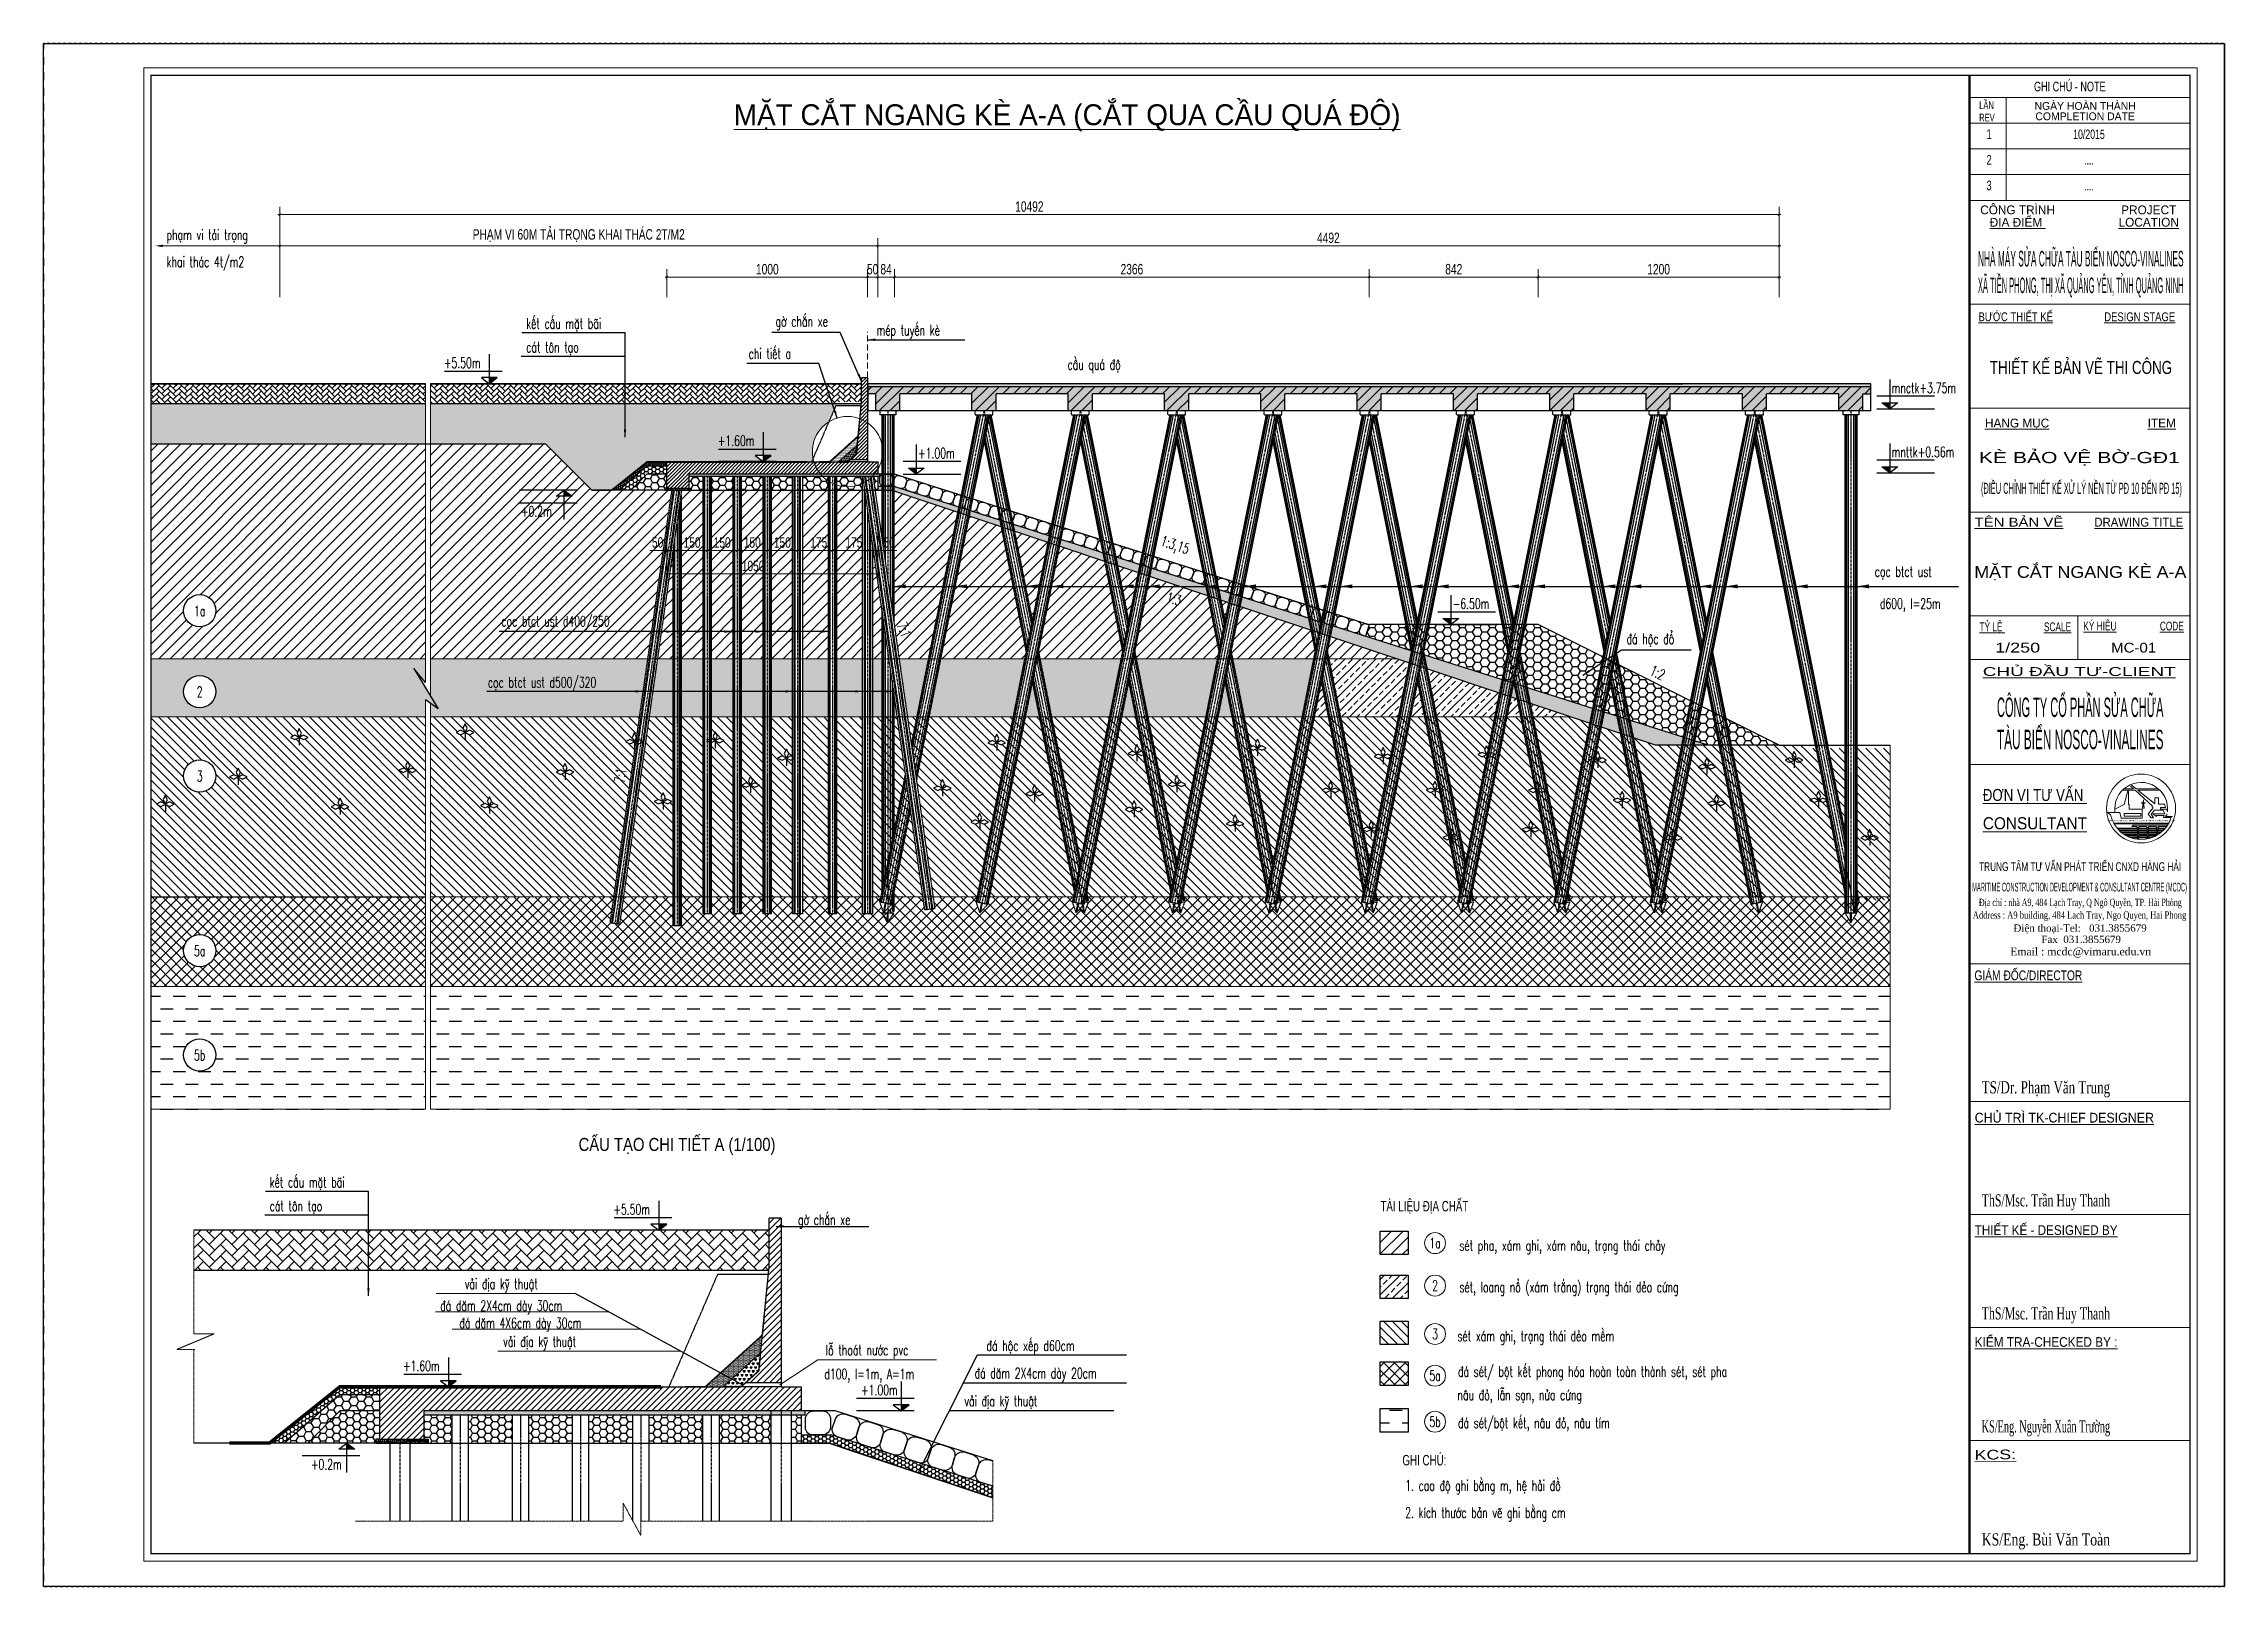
# Model space of a CAD drawing. Header units: millimetres. Extents: x -95488 to 835450, y -398213 to -214134.
# Drawn here: x 22297 to 130982, y -304398 to -227550 of the extents above; entities that cross this region are included whole.
import ezdxf
from ezdxf.enums import TextEntityAlignment as Align

# ---------------------------------------------------------------- set-up
doc = ezdxf.new("R2010")
doc.units = ezdxf.units.MM
doc.header["$MEASUREMENT"] = 0
doc.linetypes.add('CENTER', pattern=[2, 1.25, -0.25, 0.25, -0.25])
doc.linetypes.add('HIDDEN', pattern=[0.375, 0.25, -0.125])
doc.layers.add('00 MV', color=3, linetype='Continuous', plot=False)
for name, color, linetype, lineweight in [('01 TEXT', 7, 'Continuous', 13), ('DIM', 177, 'Continuous', 20), ('KHUAT', 254, 'HIDDEN', 15), ('MANH', 8, 'Continuous', 15), ('MANH1', 251, 'Continuous', 13), ('TEXT', 2, 'Continuous', 20), ('THAY', 7, 'Continuous', 25), ('THAY1', 9, 'Continuous', 20)]:
    doc.layers.add(name, color=color, linetype=linetype, lineweight=lineweight)
for name, color, linetype in [('bao', 2, 'Continuous'), ('Border', 2, 'Continuous'), ('Bound', 1, 'Continuous'), ('center', 9, 'CENTER'), ('coc an', 4, 'HIDDEN'), ('DatTN', 7, 'DAT_LINE'), ('DIMENSION', 4, 'Continuous'), ('DLINE', 4, 'Continuous'), ('HACTH', 7, 'Continuous'), ('Hatch', 250, 'Continuous'), ('Hatch coc', 8, 'Continuous'), ('hidden', 4, 'HIDDEN'), ('Net vang', 2, 'Continuous')]:
    doc.layers.add(name, color=color, linetype=linetype)
doc.styles.add('2', font='VNAVAN_2.TTF')
doc.styles.add('GHI_CHU', font='VHARIAL_0.TTF', dxfattribs={"width": 0.8})
doc.styles.add('khung ban ve - kien phat', font='VHBLACK_0.TTF', dxfattribs={"width": 0.6})
doc.styles.add('phuc', font='VNTIME.TTF', dxfattribs={"width": 0.9})
doc.styles.add('ROMANS', font='vnsimli.shx', dxfattribs={"width": 0.6})
doc.styles.add('TBV', font='VHHELS_0.TTF', dxfattribs={"width": 0.9, "height": 320})
doc.styles.add('TCK', font='VHAVANB_0.TTF', dxfattribs={"width": 0.85, "height": 200})
doc.styles.add('THUONG', font='vnsimli.shx', dxfattribs={"width": 0.55})
doc.styles.add('TXTDIM', font='VNARIAL_0.TTF', dxfattribs={"width": 0.7})
doc.linetypes.add('DAT_LINE', pattern='A,0.2,[2,g.shx,S=0.017,R=0,X=-0.017,Y=0],0.22', length=0.42)
doc.dimstyles.new('250', dxfattribs={"dimscale": 250, "dimtxt": 1.8, "dimasz": 1.5, "dimexe": 0.5, "dimexo": 0.5, "dimgap": 0.9, "dimtad": 1, "dimdec": 3, "dimlfac": 0.1, "dimdsep": 46, "dimtxsty": 'ROMANS', "dimcen": -0.5, "dimclrd": 4, "dimclre": 7, "dimclrt": 2, "dimadec": 3, "dimazin": 2, "dimtfac": 1, "dimtdec": 3, "dimtix": 1, "dimtmove": 1, "dimatfit": 3, "dimfxl": 1, "dimtolj": 1, "dimtzin": 0, "dimlwd": -1, "dimlwe": -1, "dimarcsym": 0})
doc.dimstyles.new('DIM 260', dxfattribs={"dimscale": 260, "dimtxt": 2, "dimasz": 0.3, "dimexe": 1.5, "dimexo": 0, "dimgap": 0.5, "dimtad": 1, "dimdec": 0, "dimzin": 12, "dimdsep": 46, "dimtxsty": 'TXTDIM', "dimblk": 'SLASH', "dimcen": 1.5, "dimclrd": 256, "dimclre": 256, "dimclrt": 2, "dimadec": 0, "dimazin": 0, "dimtfac": 1, "dimtdec": 0, "dimtix": 1, "dimtmove": 0, "dimatfit": 3, "dimldrblk": 'DOT', "dimfxl": 2, "dimtolj": 1, "dimtzin": 0, "dimlwd": 9, "dimlwe": 9, "dimarcsym": 1})
doc.dimstyles.new('DIM100', dxfattribs={"dimscale": 100, "dimtxt": 2, "dimasz": 0.3, "dimexe": 1.5, "dimexo": 0, "dimgap": 0.5, "dimtad": 1, "dimdec": 0, "dimzin": 12, "dimdsep": 46, "dimtxsty": 'TXTDIM', "dimblk": 'SLASH', "dimcen": 1.5, "dimclrd": 256, "dimclre": 256, "dimclrt": 2, "dimadec": 0, "dimazin": 0, "dimtfac": 1, "dimtdec": 0, "dimtix": 1, "dimtmove": 0, "dimatfit": 3, "dimldrblk": 'DOT', "dimfxl": 2, "dimtolj": 1, "dimtzin": 0, "dimlwd": 9, "dimlwe": 9, "dimarcsym": 1})
doc.dimstyles.new('matbang', dxfattribs={"dimscale": 600, "dimtxt": 2, "dimasz": 1.5, "dimexe": 1.5, "dimexo": 1, "dimgap": 1, "dimtad": 1, "dimdec": 0, "dimlfac": 0.1, "dimzin": 0, "dimdsep": 46, "dimtxsty": '2', "dimcen": 0.09, "dimclrd": 4, "dimclre": 4, "dimclrt": 3, "dimadec": 0, "dimazin": 0, "dimtfac": 1, "dimtdec": 0, "dimtofl": 0, "dimtmove": 2, "dimatfit": 3, "dimfxl": 1, "dimtolj": 1, "dimtzin": 0, "dimarcsym": 0})
pattern_1 = [(50, (1145411.91, -8261.25), (143.452037, -12.550427), [15, -165]), (355, (1145411.91, -8261.25), (-27.750267, 150.438427), [12, -132]), (100.4514, (1145423.87, -8262.3), (115.701876, 137.887908), [12.748038, -140.228422]), (46.1842, (1145411.91, -8221.25), (213.44821, -33.103803), [22.5, -247.5]), (96.6356, (1145429.7, -8224), (186.93254, 194.823574), [19.122058, -210.3426]), (351.1842, (1145411.91, -8221.25), (186.93239, 194.82372), [18, -198]), (21, (1145431.91, -8231.25), (119.38141, -80.523778), [15, -165]), (326, (1145431.91, -8231.25), (48.663066, 145.030009), [12, -132]), (71.4514, (1145441.86, -8237.96), (168.044526, 64.5061), [12.748038, -140.228422]), (37.5, (1145411.914, -8261.25), (2.431971, 66.5787708), [0, -130.4, 0, -134, 0, -132.5]), (7.5, (1145411.914, -8261.25), (52.6139075, 78.8823424), [0, -76.4, 0, -127.4, 0, -50.5]), (327.5, (1145367.314, -8261.25), (106.7644872, -4.5109743), [0, -50, 0, -156, 0, -207]), (317.5, (1145347.31, -8261.25), (116.637234, 20.0209965), [0, -65, 0, -103.6, 0, -147])]
pattern_2 = [(45, (499406.8, 226214.2), (-265.16504, 265.16504), [])]
pattern_3 = [(50, (606541.646, -105292.167), (71.726018, -6.2752135), [7.5, -82.5]), (355, (606541.646, -105292.17), (-13.875133, 75.219213), [6, -66]), (100.4514, (606547.62, -105292.69), (57.850938, 68.943954), [6.374019, -70.114211]), (46.1842, (606541.646, -105272.17), (106.724105, -16.551901), [11.25, -123.75]), (96.6356, (606550.54, -105273.55), (93.46627, 97.411787), [9.561029, -105.1713]), (351.1842, (606541.65, -105272.17), (93.466195, 97.41186), [9, -99]), (21, (606551.646, -105277.167), (59.690705, -40.261889), [7.5, -82.5]), (326, (606551.646, -105277.17), (24.331533, 72.5150045), [6, -66]), (71.4514, (606556.62, -105280.52), (84.022263, 32.25305), [6.374019, -70.114211]), (37.5, (606541.646, -105292.167), (1.2159855, 33.2893854), [0, -65.2, 0, -67, 0, -66.25]), (7.5, (606541.646, -105292.167), (26.3069537, 39.4411712), [0, -38.2, 0, -63.7, 0, -25.25]), (327.5, (606519.346, -105292.167), (53.3822436, -2.2554872), [0, -25, 0, -78, 0, -103.5]), (317.5, (606509.346, -105292.167), (58.318617, 10.0104982), [0, -32.5, 0, -51.8, 0, -73.5])]
pattern_4 = [(45, (499406.82, 226214.18), (2e-14, 282.84271), [600, -200]), (135, (499548.24, 226355.6), (2e-14, 282.84271), [600, -200])]

msp = doc.modelspace()

# ---------------------------------------------------------------- texts
at = {"layer": '01 TEXT', "style": 'khung ban ve - kien phat', "width": 0.7}
for s, height, p in [('ghi chó - note', 483.043, (121494.2, -229928.2)), ('lÇn', 388.12, (118762, -230807.9)), ('REV', 388.12, (118762, -231426.8)), ('1', 483, (119131.5, -232295.7)), ('2', 483, (119131.5, -233576.5)), ('3', 483, (119131.5, -234857.3))]:
    msp.add_text(s, height=height, dxfattribs=at).set_placement(p)
at = {"layer": '01 TEXT'}
for s, height, style, p in [('ngµy hoµn thµnh', 388.12, 'khung ban ve - kien phat', (124042.9, -230846.5)), ('COMPLETION date', 388.12, 'khung ban ve - kien phat', (124042.9, -231362.7)), ('c«ng tr×nh', 439.87, 'khung ban ve - kien phat', (120675.4, -236051.8)), ('project', 439.87, 'khung ban ve - kien phat', (127212.2, -236051.8)), ('%%U®Þa ®iÓm ', 439.869, 'khung ban ve - kien phat', (120675.4, -236669)), ('%%Ulocation', 439.869, 'khung ban ve - kien phat', (127212.2, -236669)), ('%%Uh¹ng môc', 439.869, 'khung ban ve - kien phat', (120650.5, -246669.4)), ('%%Uitem', 439.87, 'khung ban ve - kien phat', (127860.9, -246669.4)), ('§iÖn tho¹i-Tel:   031.3855679', 362.245, 'phuc', (123789.8, -271787.2)), ('Email : mcdc@vimaru.edu.vn', 386.434, 'phuc', (123817.6, -272966.4)), ('Fax  031.3855679', 362.245, 'phuc', (123843.2, -272349.3))]:
    msp.add_text(s, height=height, dxfattribs=dict(at, style=style)).set_placement(p, align=Align.CENTER)
at = {"layer": '01 TEXT', "style": 'khung ban ve - kien phat'}
for s, height, width, p in [('10/2015', 465.74, 0.7, (124232.8, -232295.7)), ('....', 465.74, 0.7, (124232.8, -233576.5)), ('....', 465.74, 0.7, (124232.8, -234857.3)), ('%%Ub\xadíc thiÕt kÕ', 439.869, 0.8, (120582.3, -241375.3)), ('%%Udesign stage', 439.869, 0.8, (126760.9, -241375.3)), ('%%Utû lÖ ', 439.87, 0.7, (119405.9, -256818.3)), ('%%Uscale', 439.87, 0.7, (122666.3, -256818.3)), ('%%Uký hiÖu', 439.87, 0.7, (124776.8, -256781.6)), ('%%Ucode', 439.87, 0.7, (128362.3, -256781.6))]:
    msp.add_text(s, height=height, dxfattribs=dict(at, width=width)).set_placement(p, align=Align.CENTER)
at = {"layer": '01 TEXT'}
for s, height, style, width, p, p2 in [('NHµ M¸Y SöA CH÷A TµU BIÓN NOSCO-VINALINES', 776.239, 'khung ban ve - kien phat', 0.343291, (118699.9, -238650), (128948.3, -238650)), ('X· TIÒN PHONG, thÞ x· qu¶ng yªn, TØNH QU¶NG NINH', 776.239, 'khung ban ve - kien phat', 0.305576, (118699.9, -239978.7), (128948.3, -239978.7)), ('thiÕt kÕ b¶n vÏ thi c«ng', 650.015, 'khung ban ve - kien phat', 0.669286, (119290.3, -244006.2), (128377.9, -244006.2)), ('%%Utªn b¶n vÏ', 439.869, 'khung ban ve - kien phat', 1.090745, (118531, -251608.9), (122953.9, -251608.9)), ('%%Udrawing title', 439.869, 'khung ban ve - kien phat', 0.839148, (124502.7, -251608.9), (128925.6, -251608.9)), ('%%Uchñ ®Çu t\xad-client', 439.869, 'khung ban ve - kien phat', 1.401803, (118941.5, -259049.4), (128551.5, -259049.4)), ('C¤NG TY Cæ PHÇN SöA CH÷A', 970.299, 'khung ban ve - kien phat', 0.368944, (119648.8, -261094.5), (127946.9, -261094.5)), ('TµU BIÓN NOSCO-VINALINES', 970.299, 'khung ban ve - kien phat', 0.390833, (119648.8, -262699), (127946.9, -262699)), ('%%U®¬n vÞ t\xad vÊn ', 603.585, 'khung ban ve - kien phat', 0.700383, (118943.4, -265278.2), (124133.1, -265278.2)), ('%%Uconsultant', 603.585, 'khung ban ve - kien phat', 0.817065, (118943.4, -266687.7), (124133.1, -266687.7)), ('trung t©m t\xad vÊn ph¸t triÓn cnxd hµng h¶i', 439.869, 'khung ban ve - kien phat', 0.59758, (118756.7, -268766.6), (128827, -268766.6)), ('MARITIME CONSTRUCTION DEVELOPMENT & CONSULTANT CENTRE (MCDC)', 439.869, 'khung ban ve - kien phat', 0.423497, (118412.2, -269783.7), (129115.7, -269783.7)), ('§Þa chØ : nhµ A9, 484 L¹ch Tray, Q Ng« QuyÒn, TP. H¶i Phßng', 362.245, 'phuc', 0.742182, (118747.7, -270506.7), (128856.5, -270506.7)), ('Address : A9 building, 484 Lach Tray, Ngo Quyen, Hai Phong', 362.245, 'phuc', 0.792147, (118442.1, -271137.7), (129080.7, -271137.7)), ('%%Ugi¸m ®èc/director', 483.043, 'khung ban ve - kien phat', 0.69313, (118525.6, -274203.1), (123898.7, -274203.1)), ('TS/Dr. Ph¹m V¨n Trung', 603.585, 'phuc', 0.736481, (118885.4, -279839.9), (125286.1, -279839.9)), ('%%Uchñ tr× tk-chief designer', 483.086, 'khung ban ve - kien phat', 0.853952, (118538.4, -281292.6), (127473.5, -281292.6)), ('ThS/Msc. TrÇn Huy Thanh', 603.585, 'phuc', 0.670654, (118886.6, -285470.7), (125287.3, -285470.7)), ('%%UthiÕt kÕ - designed by', 483.086, 'khung ban ve - kien phat', 0.79244, (118539.1, -286893.6), (125654.9, -286893.6)), ('ThS/Msc. TrÇn Huy Thanh', 603.585, 'phuc', 0.670654, (118886.6, -291101.5), (125287.3, -291101.5)), ('%%UkiÓm tra-checked by :', 483.086, 'khung ban ve - kien phat', 0.792516, (118538, -292466.3), (125654.1, -292466.3)), ('KS/Eng. NguyÔn Xu©n Tr\xadêng', 603.585, 'phuc', 0.581481, (118885.4, -296732.2), (125286.1, -296732.2)), ('KS/Eng. Bïi V¨n Toµn', 603.585, 'phuc', 0.782376, (118885.4, -302361.8), (125286.1, -302361.8))]:
    msp.add_text(s, height=height, dxfattribs=dict(at, style=style, width=width)).set_placement(p, p2, align=Align.FIT)
at = {"layer": '01 TEXT', "color": 1, "style": 'khung ban ve - kien phat'}
for s, height, width, p, p2 in [('KÌ B¶O VÖ Bê-G§1', 557.156, 1.238057, (118748.8, -248447.3), (128760.4, -248447.3)), ('(§IÒU CHØNH THIÕT KÕ Xö Lý NÒN Tõ P§ 10 §ÕN P§ 15)', 557.156, 0.427807, (118852.8, -249979.6), (128864.4, -249979.6)), ('MÆT C¾T NGANG KÌ A-A', 588.357, 0.947717, (118516.9, -254160.9), (129089.2, -254160.9)), ('1/250', 487.77, 1.127821, (119556.1, -257881.8), (121800.3, -257881.8)), ('MC-01', 487.77, 0.965414, (125336.7, -257881.8), (127580.8, -257881.8))]:
    msp.add_text(s, height=height, dxfattribs=dict(at, width=width)).set_placement(p, p2, align=Align.FIT)
at = {"layer": '01 TEXT', "style": 'khung ban ve - kien phat', "width": 1.184713}
msp.add_text('%%Ukcs:', height=483.09, rotation=1.065165, dxfattribs=at).set_placement((118538, -298097.1), (120603.3, -298058.7), align=Align.FIT)
at = {"layer": 'TEXT', "style": 'TBV'}
msp.add_text('%%UmÆt c¾t ngang kÌ a-a (c¾t qua cÇu qu¸ ®é)', height=1040, dxfattribs=at).set_placement((73307.3, -231091.9), align=Align.MIDDLE_CENTER)
at = {"layer": 'TEXT'}
for s, height, style, width, p in [('ph¹m vi t¶i träng', 520, 'THUONG', 0.65, (28425.5, -237330.8)), ('khai th¸c 4t/m2', 520, 'THUONG', 0.65, (28425.5, -238681.2)), ('kÕt cÊu mÆt b·i', 520, 'THUONG', 0.65, (46348, -241750.9)), ('gê ch¾n xe', 520, 'THUONG', 0.65, (58775.2, -241642.9)), ('mÐp tuyÕn kÌ', 520, 'THUONG', 0.65, (63808.2, -242082.6)), ('c¸t t«n t¹o', 520, 'THUONG', 0.65, (46348, -242931.2)), ('chi tiÕt a', 520, 'THUONG', 0.65, (57434.1, -243252.8)), ('cÇu qu¸ ®é', 520, 'THUONG', 0.65, (73326.1, -243794.3)), ('cäc btct ust ', 520, 'THUONG', 0.65, (113556.6, -254108.3)), ('d600, l=25m', 520, 'THUONG', 0.65, (113813.3, -255701.6)), ('cäc btct ust d400/250', 520, 'THUONG', 0.65, (45105.7, -256581.6)), ('®¸ héc ®æ', 520, 'THUONG', 0.65, (101188.6, -257460.1)), ('cäc btct ust d500/320', 520, 'THUONG', 0.65, (44437.3, -259624.5)), ('cÊu t¹o chi tiÕt a (1/100)', 650, 'TCK', 0.85, (48957.7, -282709.7)), ('kÕt cÊu mÆt b·i', 520, 'THUONG', 0.65, (33560.3, -284526.9)), ('c¸t t«n t¹o', 520, 'THUONG', 0.65, (33560.3, -285707.3)), ('gê ch¾n xe', 520, 'THUONG', 0.65, (59896.1, -286392.2)), ('sÐt pha, x¸m ghi, x¸m n©u, tr¹ng th¸i ch¶y', 520, 'THUONG', 0.65, (92859.2, -287674.9)), ('v¶i ®Þa kü thuËt', 520, 'THUONG', 0.65, (43287.5, -289586.1)), ('sÐt, loang næ (x¸m tr¾ng) tr¹ng th¸i dÎo cøng', 520, 'THUONG', 0.65, (92859.9, -289748.3)), ('®¸ d¨m 2X4cm dµy 30cm', 520, 'THUONG', 0.65, (42063.6, -290675.6)), ('®¸ d¨m 4X6cm dµy 30cm', 520, 'THUONG', 0.65, (43018.5, -291536.9)), ('v¶i ®Þa kü thuËt', 520, 'THUONG', 0.65, (45202.2, -292469.6)), ('lç tho¸t n\xadíc pvc', 520, 'THUONG', 0.65, (61280.6, -292884.4)), ('®¸ héc xÕp d60cm', 520, 'THUONG', 0.65, (69288.2, -292667.3)), ('sÐt x¸m ghi, tr¹ng th¸i dÎo mÒm', 520, 'THUONG', 0.65, (92761.9, -292186.6)), ('®¸ sÐt/ bét kÕt phong hãa hoµn toµn thµnh sÐt, sÐt pha', 520, 'THUONG', 0.65, (92787.1, -293955.2)), ('d100, l=1m, A=1m', 520, 'THUONG', 0.65, (61210.1, -294080.2)), ('®¸ d¨m 2X4cm dµy 20cm', 520, 'THUONG', 0.65, (68695.6, -294038)), ('n©u ®á, lÉn s¹n, nöa cøng', 520, 'THUONG', 0.65, (92761.9, -295118.6)), ('v¶i ®Þa kü thuËt', 520, 'THUONG', 0.65, (68186, -295422.1)), ('®¸ sÐt/bét kÕt, n©u ®á, n©u tÝm', 520, 'THUONG', 0.65, (92787.1, -296511.3)), ('1. cao ®é ghi b»ng m, hÖ h¶i ®å', 520, 'THUONG', 0.65, (90155.9, -299634.6)), ('2. kÝch th\xadíc b¶n vÏ ghi b»ng cm', 520, 'THUONG', 0.65, (90155.9, -300989.6))]:
    msp.add_text(s, height=height, dxfattribs=dict(at, style=style, width=width)).set_placement(p)
at = {"layer": 'TEXT', "style": 'THUONG', "width": 0.65}
for s, p in [('+5.50m', (42248.1, -243865.3)), ('mnctk+3.75m', (114396.5, -245115.3)), ('+1.60m', (55899.8, -247744.4)), ('+1.00m', (65880.6, -248365.3)), ('mnttk+0.56m', (114396.5, -248305.3)), ('+0.2m', (46089.9, -251266.2)), ('-6.50m', (92526.1, -255865.3)), ('+5.50m', (50693.9, -286032.6)), ('+1.60m', (40209.8, -293832.6)), ('+1.00m', (63040.5, -295032.6)), ('+0.2m', (35620.1, -298733.4))]:
    msp.add_text(s, height=520, dxfattribs=at).set_placement(p, align=Align.BOTTOM_LEFT)
for s, rotation, p in [('1:3,15', 341.582272, (78689.4, -252514.5)), ('1:3', 344.653098, (78635.7, -255212.1)), ('7:1', 291.036685, (65180.6, -256740.1)), ('1:2', 335.529817, (102734.1, -258883.5)), ('7:1', 81.039687, (51040.4, -264009))]:
    msp.add_text(s, height=520, rotation=rotation, dxfattribs=at).set_placement(p, align=Align.MIDDLE_CENTER)
for s, p in [('1a', (30076.4, -255809.4)), ('2', (30076.4, -259840.3)), ('3', (30076.4, -264040.3)), ('5a', (30076.4, -272740.3)), ('5b', (30076.4, -277938.8)), ('1a', (91643.9, -287299.8)), ('2', (91643.9, -289417.1)), ('3', (91643.9, -291828.1)), ('5a', (91643.9, -293905.6)), ('5b', (91643.9, -296196.4))]:
    msp.add_text(s, height=520, dxfattribs=at).set_placement(p, align=Align.MIDDLE)
at = {"layer": 'TEXT', "style": 'TCK', "width": 0.7}
for s, p in [('tµi liÖu ®Þa chÊt', (91111.5, -285459.8)), ('ghi chó:', (91111.5, -298112.7))]:
    msp.add_text(s, height=520, dxfattribs=at).set_placement(p, align=Align.MIDDLE_CENTER)
at = {"layer": 'THAY1', "color": 0, "ltscale": 3, "style": 'GHI_CHU', "width": 0.7}
msp.add_text('maritime construction TECHNONOLY consultant AND DEVELOPMENT centRE', height=65.204, dxfattribs=at).set_placement((126830.1, -266295.2), align=Align.CENTER)

# ---------------------------------------------------------------- blocks, each defined once
blk = doc.blocks.new('c')
at = {"layer": 'Net vang'}
blk.add_circle((0, 0.9), 70.3, dxfattribs=at)
blk = doc.blocks.new('Caodo')
at = {"layer": 'DLINE'}
blk.add_hatch(color=256, dxfattribs=at).paths.add_polyline_path([(-0.02, 1.19), (-1.6, 1.19), (-0.02, -0.01)])
for p, q in [((-0.02, 5.85), (-0.02, -0.01)), ((8.89, 2.49), (-2.61, 2.49)), ((-0.02, -0.01), (-1.6, 1.19)), ((-1.6, 1.19), (1.56, 1.19)), ((1.56, 1.19), (-0.02, -0.01)), ((-2.61, -0.01), (8.89, -0.01))]:
    blk.add_line(p, q, dxfattribs=at)
blk = doc.blocks.new('_Dot')
at = {"color": 0, "linetype": 'ByBlock', "lineweight": -2}
blk.add_line((-0.5, 0), (-1, 0), dxfattribs=at)
at = {"color": 0, "linetype": 'ByBlock', "const_width": 0.5}
blk.add_lwpolyline([(-0.25, 0, 1), (0.25, 0, 1)], format="xyb", close=True, dxfattribs=at)
blk = doc.blocks.new('SLASH')
at = {"layer": 'DIM', "color": 16, "linetype": 'Continuous'}
for p, q in [((-1.2, 0), (1.2, 0)), ((-0.6, -0.6), (0.6, 0.6))]:
    blk.add_line(p, q, dxfattribs=at)
blk = doc.blocks.new('*D95')
at = {"layer": 'Defpoints', "color": 0}
for p in [(108785, -237623), (63865, -240181), (108785, -240181)]:
    blk.add_point(p, dxfattribs=at)
at = {"layer": 'DIM', "lineweight": 9}
for p, q in [((63865, -240181), (63865, -237233)), ((63943, -237623), (108707, -237623)), ((108785, -240181), (108785, -237233))]:
    blk.add_line(p, q, dxfattribs=at)
at = {"layer": 'DIM', "lineweight": 9, "xscale": 78, "yscale": 78, "zscale": 78, "rotation": 180}
blk.add_blockref('SLASH', (63865, -237623), dxfattribs=at)
at = {"layer": 'DIM', "lineweight": 9, "xscale": 78, "yscale": 78, "zscale": 78}
blk.add_blockref('SLASH', (108785, -237623), dxfattribs=at)
at = {"layer": 'DIM', "color": 2, "insert": (86325, -237228), "char_height": 520, "attachment_point": 5, "style": 'TXTDIM'}
blk.add_mtext('\\A1;4492', dxfattribs=at)
blk = doc.blocks.new('*D96')
at = {"layer": 'Defpoints', "color": 0}
for p in [(53365, -240181), (63365, -239183), (63365, -240181)]:
    blk.add_point(p, dxfattribs=at)
at = {"layer": 'DIM', "lineweight": 9}
for p, q in [((53365, -240181), (53365, -238793)), ((63365, -240181), (63365, -238793)), ((53443, -239183), (63287, -239183))]:
    blk.add_line(p, q, dxfattribs=at)
at = {"layer": 'DIM', "lineweight": 9, "xscale": 78, "yscale": 78, "zscale": 78, "rotation": 180}
blk.add_blockref('SLASH', (53365, -239183), dxfattribs=at)
at = {"layer": 'DIM', "lineweight": 9, "xscale": 78, "yscale": 78, "zscale": 78}
blk.add_blockref('SLASH', (63365, -239183), dxfattribs=at)
at = {"layer": 'DIM', "color": 2, "insert": (58365, -238788), "char_height": 520, "attachment_point": 5, "style": 'TXTDIM'}
blk.add_mtext('\\A1;1000', dxfattribs=at)
blk = doc.blocks.new('*D97')
at = {"layer": 'Defpoints', "color": 0}
for p in [(63865, -240182), (64705, -239184), (64705, -240182)]:
    blk.add_point(p, dxfattribs=at)
at = {"layer": 'DIM', "lineweight": 9}
for p, q in [((63865, -240182), (63865, -238794)), ((64705, -240182), (64705, -238794)), ((63943, -239184), (64627, -239184))]:
    blk.add_line(p, q, dxfattribs=at)
at = {"layer": 'DIM', "lineweight": 9, "xscale": 78, "yscale": 78, "zscale": 78, "rotation": 180}
blk.add_blockref('SLASH', (63865, -239184), dxfattribs=at)
at = {"layer": 'DIM', "lineweight": 9, "xscale": 78, "yscale": 78, "zscale": 78}
blk.add_blockref('SLASH', (64705, -239184), dxfattribs=at)
at = {"layer": 'DIM', "color": 2, "insert": (64285, -238789), "char_height": 520, "attachment_point": 5, "style": 'TXTDIM'}
blk.add_mtext('\\A1;84', dxfattribs=at)
blk = doc.blocks.new('*D98')
at = {"layer": 'Defpoints', "color": 0}
for p in [(64705, -240181), (88365, -239183), (88365, -240181)]:
    blk.add_point(p, dxfattribs=at)
at = {"layer": 'DIM', "lineweight": 9}
for p, q in [((64705, -240181), (64705, -238793)), ((88365, -240181), (88365, -238793)), ((64783, -239183), (88287, -239183))]:
    blk.add_line(p, q, dxfattribs=at)
at = {"layer": 'DIM', "lineweight": 9, "xscale": 78, "yscale": 78, "zscale": 78, "rotation": 180}
blk.add_blockref('SLASH', (64705, -239183), dxfattribs=at)
at = {"layer": 'DIM', "lineweight": 9, "xscale": 78, "yscale": 78, "zscale": 78}
blk.add_blockref('SLASH', (88365, -239183), dxfattribs=at)
at = {"layer": 'DIM', "color": 2, "insert": (76535, -238788), "char_height": 520, "attachment_point": 5, "style": 'TXTDIM'}
blk.add_mtext('\\A1;2366', dxfattribs=at)
blk = doc.blocks.new('*D99')
at = {"layer": 'Defpoints', "color": 0}
for p in [(88365, -240181), (96785, -239183), (96785, -240181)]:
    blk.add_point(p, dxfattribs=at)
at = {"layer": 'DIM', "lineweight": 9}
for p, q in [((88365, -240181), (88365, -238793)), ((96785, -240181), (96785, -238793)), ((88443, -239183), (96707, -239183))]:
    blk.add_line(p, q, dxfattribs=at)
at = {"layer": 'DIM', "lineweight": 9, "xscale": 78, "yscale": 78, "zscale": 78, "rotation": 180}
blk.add_blockref('SLASH', (88365, -239183), dxfattribs=at)
at = {"layer": 'DIM', "lineweight": 9, "xscale": 78, "yscale": 78, "zscale": 78}
blk.add_blockref('SLASH', (96785, -239183), dxfattribs=at)
at = {"layer": 'DIM', "color": 2, "insert": (92575, -238788), "char_height": 520, "attachment_point": 5, "style": 'TXTDIM'}
blk.add_mtext('\\A1;842', dxfattribs=at)
blk = doc.blocks.new('*D100')
at = {"layer": 'Defpoints', "color": 0}
for p in [(96785, -240181), (108785, -239183), (108785, -240181)]:
    blk.add_point(p, dxfattribs=at)
at = {"layer": 'DIM', "lineweight": 9}
for p, q in [((96785, -240181), (96785, -238793)), ((108785, -240181), (108785, -238793)), ((96863, -239183), (108707, -239183))]:
    blk.add_line(p, q, dxfattribs=at)
at = {"layer": 'DIM', "lineweight": 9, "xscale": 78, "yscale": 78, "zscale": 78, "rotation": 180}
blk.add_blockref('SLASH', (96785, -239183), dxfattribs=at)
at = {"layer": 'DIM', "lineweight": 9, "xscale": 78, "yscale": 78, "zscale": 78}
blk.add_blockref('SLASH', (108785, -239183), dxfattribs=at)
at = {"layer": 'DIM', "color": 2, "insert": (102785, -238788), "char_height": 520, "attachment_point": 5, "style": 'TXTDIM'}
blk.add_mtext('\\A1;1200', dxfattribs=at)
blk = doc.blocks.new('*D101')
at = {"layer": 'Defpoints', "color": 0}
for p in [(53365, -251484), (53865, -251484), (53865, -252795)]:
    blk.add_point(p, dxfattribs=at)
at = {"layer": 'DIM', "lineweight": 9}
for p, q in [((53365, -251484), (53365, -253185)), ((53865, -251484), (53865, -253185)), ((53365, -252795), (52507, -252795)), ((53787, -252795), (53443, -252795))]:
    blk.add_line(p, q, dxfattribs=at)
at = {"layer": 'DIM', "lineweight": 9, "xscale": 78, "yscale": 78, "zscale": 78, "rotation": 180}
blk.add_blockref('SLASH', (53365, -252795), dxfattribs=at)
at = {"layer": 'DIM', "lineweight": 9, "xscale": 78, "yscale": 78, "zscale": 78}
blk.add_blockref('SLASH', (53865, -252795), dxfattribs=at)
at = {"layer": 'DIM', "color": 2, "insert": (52897, -252400), "char_height": 520, "attachment_point": 5, "style": 'TXTDIM'}
blk.add_mtext('\\A1;50', dxfattribs=at)
blk = doc.blocks.new('*D102')
at = {"layer": 'Defpoints', "color": 0}
for p in [(53865, -251484), (55365, -251484), (55365, -252801)]:
    blk.add_point(p, dxfattribs=at)
at = {"layer": 'DIM', "lineweight": 9}
for p, q in [((53865, -251484), (53865, -253191)), ((55365, -251484), (55365, -253191)), ((53943, -252801), (55287, -252801))]:
    blk.add_line(p, q, dxfattribs=at)
at = {"layer": 'DIM', "lineweight": 9, "xscale": 78, "yscale": 78, "zscale": 78, "rotation": 180}
blk.add_blockref('SLASH', (53865, -252801), dxfattribs=at)
at = {"layer": 'DIM', "lineweight": 9, "xscale": 78, "yscale": 78, "zscale": 78}
blk.add_blockref('SLASH', (55365, -252801), dxfattribs=at)
at = {"layer": 'DIM', "color": 2, "insert": (54615, -252405), "char_height": 520, "attachment_point": 5, "style": 'TXTDIM'}
blk.add_mtext('\\A1;150', dxfattribs=at)
blk = doc.blocks.new('*D103')
at = {"layer": 'Defpoints', "color": 0}
for p in [(55365, -251484), (56865, -251484), (56865, -252801)]:
    blk.add_point(p, dxfattribs=at)
at = {"layer": 'DIM', "lineweight": 9}
for p, q in [((55365, -251484), (55365, -253191)), ((56865, -251484), (56865, -253191)), ((55443, -252801), (56787, -252801))]:
    blk.add_line(p, q, dxfattribs=at)
at = {"layer": 'DIM', "lineweight": 9, "xscale": 78, "yscale": 78, "zscale": 78, "rotation": 180}
blk.add_blockref('SLASH', (55365, -252801), dxfattribs=at)
at = {"layer": 'DIM', "lineweight": 9, "xscale": 78, "yscale": 78, "zscale": 78}
blk.add_blockref('SLASH', (56865, -252801), dxfattribs=at)
at = {"layer": 'DIM', "color": 2, "insert": (56115, -252405), "char_height": 520, "attachment_point": 5, "style": 'TXTDIM'}
blk.add_mtext('\\A1;150', dxfattribs=at)
blk = doc.blocks.new('*D104')
at = {"layer": 'Defpoints', "color": 0}
for p in [(56865, -251484), (58365, -251484), (58365, -252801)]:
    blk.add_point(p, dxfattribs=at)
at = {"layer": 'DIM', "lineweight": 9}
for p, q in [((56865, -251484), (56865, -253191)), ((58365, -251484), (58365, -253191)), ((56943, -252801), (58287, -252801))]:
    blk.add_line(p, q, dxfattribs=at)
at = {"layer": 'DIM', "lineweight": 9, "xscale": 78, "yscale": 78, "zscale": 78, "rotation": 180}
blk.add_blockref('SLASH', (56865, -252801), dxfattribs=at)
at = {"layer": 'DIM', "lineweight": 9, "xscale": 78, "yscale": 78, "zscale": 78}
blk.add_blockref('SLASH', (58365, -252801), dxfattribs=at)
at = {"layer": 'DIM', "color": 2, "insert": (57615, -252405), "char_height": 520, "attachment_point": 5, "style": 'TXTDIM'}
blk.add_mtext('\\A1;150', dxfattribs=at)
blk = doc.blocks.new('*D105')
at = {"layer": 'Defpoints', "color": 0}
for p in [(58365, -251484), (59865, -251484), (59865, -252801)]:
    blk.add_point(p, dxfattribs=at)
at = {"layer": 'DIM', "lineweight": 9}
for p, q in [((58365, -251484), (58365, -253191)), ((59865, -251484), (59865, -253191)), ((58443, -252801), (59787, -252801))]:
    blk.add_line(p, q, dxfattribs=at)
at = {"layer": 'DIM', "lineweight": 9, "xscale": 78, "yscale": 78, "zscale": 78, "rotation": 180}
blk.add_blockref('SLASH', (58365, -252801), dxfattribs=at)
at = {"layer": 'DIM', "lineweight": 9, "xscale": 78, "yscale": 78, "zscale": 78}
blk.add_blockref('SLASH', (59865, -252801), dxfattribs=at)
at = {"layer": 'DIM', "color": 2, "insert": (59115, -252405), "char_height": 520, "attachment_point": 5, "style": 'TXTDIM'}
blk.add_mtext('\\A1;150', dxfattribs=at)
blk = doc.blocks.new('*D106')
at = {"layer": 'Defpoints', "color": 0}
for p in [(59865, -251484), (61615, -251484), (61615, -252795)]:
    blk.add_point(p, dxfattribs=at)
at = {"layer": 'DIM', "lineweight": 9}
for p, q in [((59865, -251484), (59865, -253185)), ((61615, -251484), (61615, -253185)), ((59943, -252795), (61537, -252795))]:
    blk.add_line(p, q, dxfattribs=at)
at = {"layer": 'DIM', "lineweight": 9, "xscale": 78, "yscale": 78, "zscale": 78, "rotation": 180}
blk.add_blockref('SLASH', (59865, -252795), dxfattribs=at)
at = {"layer": 'DIM', "lineweight": 9, "xscale": 78, "yscale": 78, "zscale": 78}
blk.add_blockref('SLASH', (61615, -252795), dxfattribs=at)
at = {"layer": 'DIM', "color": 2, "insert": (60927, -252400), "char_height": 520, "attachment_point": 5, "style": 'TXTDIM'}
blk.add_mtext('\\A1;175', dxfattribs=at)
blk = doc.blocks.new('*D107')
at = {"layer": 'Defpoints', "color": 0}
for p in [(53365, -251484), (63865, -251484), (63865, -253965)]:
    blk.add_point(p, dxfattribs=at)
at = {"layer": 'DIM', "lineweight": 9}
for p, q in [((53365, -251484), (53365, -254355)), ((63865, -251484), (63865, -254355)), ((53443, -253965), (63787, -253965))]:
    blk.add_line(p, q, dxfattribs=at)
at = {"layer": 'DIM', "lineweight": 9, "xscale": 78, "yscale": 78, "zscale": 78, "rotation": 180}
blk.add_blockref('SLASH', (53365, -253965), dxfattribs=at)
at = {"layer": 'DIM', "lineweight": 9, "xscale": 78, "yscale": 78, "zscale": 78}
blk.add_blockref('SLASH', (63865, -253965), dxfattribs=at)
at = {"layer": 'DIM', "color": 2, "insert": (57656, -253570), "char_height": 520, "attachment_point": 5, "style": 'TXTDIM'}
blk.add_mtext('\\A1;1050', dxfattribs=at)
blk = doc.blocks.new('*D108')
at = {"layer": 'Defpoints', "color": 0}
for p in [(108785, -236063), (34064, -240181), (108785, -240181)]:
    blk.add_point(p, dxfattribs=at)
at = {"layer": 'DIM', "lineweight": 9}
for p, q in [((34064, -240181), (34064, -235673)), ((108785, -240181), (108785, -235673)), ((34142, -236063), (108707, -236063))]:
    blk.add_line(p, q, dxfattribs=at)
at = {"layer": 'DIM', "lineweight": 9, "xscale": 78, "yscale": 78, "zscale": 78, "rotation": 180}
blk.add_blockref('SLASH', (34064, -236063), dxfattribs=at)
at = {"layer": 'DIM', "lineweight": 9, "xscale": 78, "yscale": 78, "zscale": 78}
blk.add_blockref('SLASH', (108785, -236063), dxfattribs=at)
at = {"layer": 'DIM', "color": 2, "insert": (71424, -235668), "char_height": 520, "attachment_point": 5, "style": 'TXTDIM'}
blk.add_mtext('\\A1;10492', dxfattribs=at)
blk = doc.blocks.new('*D109')
at = {"layer": 'Defpoints', "color": 0}
for p in [(63365, -240181), (63865, -239183), (63865, -240181)]:
    blk.add_point(p, dxfattribs=at)
at = {"layer": 'DIM', "lineweight": 9}
for p, q in [((63365, -240181), (63365, -238793)), ((63865, -240181), (63865, -238793)), ((63287, -239183), (63209, -239183)), ((63365, -239183), (63865, -239183)), ((63943, -239183), (64021, -239183))]:
    blk.add_line(p, q, dxfattribs=at)
at = {"layer": 'DIM', "lineweight": 9, "xscale": 78, "yscale": 78, "zscale": 78}
blk.add_blockref('SLASH', (63365, -239183), dxfattribs=at)
at = {"layer": 'DIM', "lineweight": 9, "xscale": 78, "yscale": 78, "zscale": 78, "rotation": 180}
blk.add_blockref('SLASH', (63865, -239183), dxfattribs=at)
at = {"layer": 'DIM', "color": 2, "insert": (63615, -238788), "char_height": 520, "attachment_point": 5, "style": 'TXTDIM'}
blk.add_mtext('\\A1;50', dxfattribs=at)
blk = doc.blocks.new('*D116')
at = {"layer": 'Defpoints', "color": 0}
for p in [(34064, -237623), (34064, -237978), (63865, -237978)]:
    blk.add_point(p, dxfattribs=at)
at = {"layer": 'DIM', "lineweight": 9}
for p, q in [((34064, -237978), (34064, -237233)), ((63787, -237623), (34142, -237623)), ((63865, -237978), (63865, -237233))]:
    blk.add_line(p, q, dxfattribs=at)
at = {"layer": 'DIM', "lineweight": 9, "xscale": 78, "yscale": 78, "zscale": 78, "rotation": 180}
blk.add_blockref('SLASH', (34064, -237623), dxfattribs=at)
at = {"layer": 'DIM', "lineweight": 9, "xscale": 78, "yscale": 78, "zscale": 78}
blk.add_blockref('SLASH', (63865, -237623), dxfattribs=at)
at = {"layer": 'DIM', "color": 2, "insert": (48964, -237110), "char_height": 520, "attachment_point": 5, "style": 'TXTDIM'}
blk.add_mtext('\\A1;PH{\\fArial|b0|i0|c0|p34;ẠM VI 60M TẢI TRỌNG KHAI THÁC 2T/M2}', dxfattribs=at)
blk = doc.blocks.new('*D117')
at = {"layer": 'Defpoints', "color": 0}
for p in [(63365, -251484), (63865, -251484), (63365, -252795)]:
    blk.add_point(p, dxfattribs=at)
at = {"layer": 'DIM', "lineweight": 9}
for p, q in [((63365, -251484), (63365, -253185)), ((63865, -251484), (63865, -253185)), ((63443, -252795), (63787, -252795)), ((63865, -252795), (64816, -252795))]:
    blk.add_line(p, q, dxfattribs=at)
at = {"layer": 'DIM', "lineweight": 9, "xscale": 78, "yscale": 78, "zscale": 78, "rotation": 180}
blk.add_blockref('SLASH', (63365, -252795), dxfattribs=at)
at = {"layer": 'DIM', "lineweight": 9, "xscale": 78, "yscale": 78, "zscale": 78}
blk.add_blockref('SLASH', (63865, -252795), dxfattribs=at)
at = {"layer": 'DIM', "color": 2, "insert": (64426, -252400), "char_height": 520, "attachment_point": 5, "style": 'TXTDIM'}
blk.add_mtext('\\A1;50', dxfattribs=at)
blk = doc.blocks.new('*D129')
at = {"layer": 'Defpoints', "color": 0}
for p in [(61615, -251484), (63365, -251484), (63365, -252795)]:
    blk.add_point(p, dxfattribs=at)
at = {"layer": 'DIM', "lineweight": 9}
for p, q in [((61615, -251484), (61615, -253185)), ((63365, -251484), (63365, -253185)), ((61693, -252795), (63287, -252795))]:
    blk.add_line(p, q, dxfattribs=at)
at = {"layer": 'DIM', "lineweight": 9, "xscale": 78, "yscale": 78, "zscale": 78, "rotation": 180}
blk.add_blockref('SLASH', (61615, -252795), dxfattribs=at)
at = {"layer": 'DIM', "lineweight": 9, "xscale": 78, "yscale": 78, "zscale": 78}
blk.add_blockref('SLASH', (63365, -252795), dxfattribs=at)
at = {"layer": 'DIM', "color": 2, "insert": (62677, -252400), "char_height": 520, "attachment_point": 5, "style": 'TXTDIM'}
blk.add_mtext('\\A1;175', dxfattribs=at)

# ---------------------------------------------------------------- dimensions: what is measured, and where the dimension line sits
at = {"layer": 'DIM'}
for base, p1, p2, text, override, picture, middle in [((34063.7, -237623.4), (63864.7, -237977.6), (34063.7, -237977.6), 'PH{\\fArial|b0|i0|c0|p34;ẠM VI 60M TẢI TRỌNG KHAI THÁC 2T/M2}', {"dimtmove": 1}, '*D116', (48964.2, -237110.1)), ((88364.7, -239183.4), (64705.4, -240181), (88364.7, -240181), '2366', {"dimlfac": 0.1}, '*D98', (76535.1, -238787.7))]:
    dim = msp.add_linear_dim(base=base, p1=p1, p2=p2, text=text, dimstyle='DIM 260', override=override, dxfattribs=at)
    dim.commit()
    dim.dimension.update_dxf_attribs({"geometry": picture, "text_midpoint": middle})
dim = msp.add_linear_dim(base=(108784.7, -236063.4), p1=(34063.7, -240181), p2=(108784.7, -240181), text='10492', dimstyle='DIM 260', dxfattribs=at)
dim.commit()
dim.dimension.update_dxf_attribs({"geometry": '*D108', "text_midpoint": (71424.2, -235668.1)})
for base, p1, p2, picture, middle in [((108784.7, -237623.4), (63864.7, -240181), (108784.7, -240181), '*D95', (86324.7, -237228.1)), ((63364.7, -239183.4), (53364.7, -240181), (63364.7, -240181), '*D96', (58364.7, -238788.1)), ((63864.7, -239183.4), (63364.7, -240181), (63864.7, -240181), '*D109', (63614.7, -238788.1)), ((96784.7, -239183.4), (88364.7, -240181), (96784.7, -240181), '*D99', (92574.7, -238788.1)), ((108784.7, -239183.4), (96784.7, -240181), (108784.7, -240181), '*D100', (102784.7, -238788.1)), ((55364.7, -252800.5), (53864.7, -251483.7), (55364.7, -251483.7), '*D102', (54614.7, -252405.2)), ((56864.7, -252800.5), (55364.7, -251483.7), (56864.7, -251483.7), '*D103', (56114.7, -252405.2)), ((58364.7, -252800.5), (56864.7, -251483.7), (58364.7, -251483.7), '*D104', (57614.7, -252405.2)), ((59864.7, -252800.5), (58364.7, -251483.7), (59864.7, -251483.7), '*D105', (59114.7, -252405.2))]:
    dim = msp.add_linear_dim(base=base, p1=p1, p2=p2, dimstyle='DIM 260', override={"dimlfac": 0.1}, dxfattribs=at)
    dim.commit()
    dim.dimension.update_dxf_attribs({"geometry": picture, "text_midpoint": middle})
dim = msp.add_linear_dim(base=(64705.4, -239184.3), p1=(63864.7, -240181.9), p2=(64705.4, -240181.9), text='84', dimstyle='DIM 260', override={"dimlfac": 0.1}, dxfattribs=at)
dim.commit()
dim.dimension.update_dxf_attribs({"geometry": '*D97', "text_midpoint": (64285.1, -239184.3), "dimtype": 160})
for base, p1, p2, picture, middle in [((53864.7, -252795.2), (53364.7, -251483.7), (53864.7, -251483.7), '*D101', (52896.6, -252795.2)), ((63864.7, -253965.2), (53364.7, -251483.7), (63864.7, -251483.7), '*D107', (57655.9, -253965.2)), ((61614.7, -252794.9), (59864.7, -251483.7), (61614.7, -251483.7), '*D106', (60927.2, -252794.9)), ((63364.7, -252794.9), (61614.7, -251483.7), (63364.7, -251483.7), '*D129', (62677.2, -252794.9))]:
    dim = msp.add_linear_dim(base=base, p1=p1, p2=p2, dimstyle='DIM 260', override={"dimlfac": 0.1}, dxfattribs=at)
    dim.commit()
    dim.dimension.update_dxf_attribs({"geometry": picture, "text_midpoint": middle, "dimtype": 160})
dim = msp.add_linear_dim(base=(63364.7, -252794.9), p1=(63864.7, -251483.7), p2=(63364.7, -251483.7), angle=180, dimstyle='DIM 260', override={"dimlfac": 0.1}, dxfattribs=at)
dim.commit()
dim.dimension.update_dxf_attribs({"geometry": '*D117', "text_midpoint": (64426.4, -252794.9), "dimtype": 160})

# ---------------------------------------------------------------- hatches: boundary and pattern name
at = {"layer": 'HACTH'}
h = msp.add_hatch(dxfattribs=at)
h.set_pattern_fill('AR-CONC', color=256, scale=50, style=0)
h.set_pattern_definition([(50, (499406.82, 17080.36), (358.63009, -31.37607), [37.5, -412.5]), (355, (499406.8, 17080.36), (-69.37567, 376.09607), [30, -330]), (100.4514, (499436.7, 17077.74), (289.2547, 344.71977), [31.8701, -350.57106]), (46.1842, (499406.8, 17180.36), (533.62052, -82.7595), [56.25, -618.75]), (96.6356, (499451.3, 17173.46), (467.33135, 487.05894), [47.80514, -525.8565]), (351.1842, (499406.8, 17180.36), (467.331, 487.0593), [45, -495]), (21, (499456.82, 17155.36), (298.45353, -201.30945), [37.5, -412.5]), (326, (499456.8, 17155.36), (121.65767, 362.57502), [30, -330]), (71.4514, (499481.7, 17138.58), (420.11131, 161.26525), [31.8701, -350.57106]), (37.5, (499406.82, 17080.36), (6.079928, 166.446927), [0, -326, 0, -335, 0, -331.25]), (7.5, (499406.82, 17080.36), (131.53477, 197.205856), [0, -191, 0, -318.5, 0, -126.25]), (327.5, (499295.32, 17080.36), (266.911218, -11.277436), [0, -125, 0, -390, 0, -517.5]), (317.5, (499245.32, 17080.36), (291.59308, 50.05249), [0, -162.5, 0, -259, 0, -367.5])])
h.paths.add_polyline_path([(88058.7, -244490.3), (63364.7, -244490.3), (63364.7, -244590.3), (88058.7, -244590.3)])
h = msp.add_hatch(dxfattribs=at)
h.set_pattern_fill('AR-CONC', color=256, scale=70, style=0)
h.set_pattern_definition([(50, (499406.8, 17080.36), (502.08213, -43.9265), [52.5, -577.5]), (355, (499406.8, 17080.36), (-97.12593, 526.5345), [42, -462]), (100.4514, (499448.66, 17076.7), (404.95657, 482.6077), [44.61813, -490.7995]), (46.1842, (499406.8, 17220.36), (747.0687, -115.8633), [78.75, -866.25]), (96.6356, (499469.1, 17210.7), (654.2639, 681.8825), [66.9272, -736.1991]), (351.1842, (499406.8, 17220.36), (654.2634, 681.883), [63, -693]), (21, (499476.8, 17185.36), (417.83494, -281.83322), [52.5, -577.5]), (326, (499476.8, 17185.36), (170.32073, 507.60503), [42, -462]), (71.4514, (499511.64, 17161.87), (588.15584, 225.77135), [44.61813, -490.7995]), (37.5, (499406.82, 17080.36), (8.5119, 233.0257), [0, -456.4, 0, -469, 0, -463.75]), (7.5, (499406.82, 17080.36), (184.14868, 276.0882), [0, -267.4, 0, -445.9, 0, -176.75]), (327.5, (499250.72, 17080.36), (373.675705, -15.78841), [0, -175, 0, -546, 0, -724.5]), (317.5, (499180.7, 17080.36), (408.23032, 70.07349), [0, -227.5, 0, -362.6, 0, -514.5])])
h.paths.add_polyline_path([(113364.7, -244490.3), (112239.7, -244490.3), (88058.7, -244490.3), (88058.7, -244590.3), (113364.7, -244590.3)])
h = msp.add_hatch(dxfattribs=at)
h.set_pattern_fill('AR-CONC', color=256, scale=100, style=0)
h.set_pattern_definition([(50, (499406.8, 226214.2), (717.2602, -62.75213), [75, -825]), (355, (499406.8, 226214.2), (-138.7513, 752.1921), [60, -660]), (100.4514, (499466.6, 226208.96), (578.5094, 689.43954), [63.7402, -701.1421]), (46.1842, (499406.8, 226414.2), (1067.241, -165.519), [112.5, -1237.5]), (96.6356, (499495.8, 226400.4), (934.6627, 974.1179), [95.6103, -1051.713]), (351.1842, (499406.8, 226414.2), (934.662, 974.1186), [90, -990]), (21, (499506.8, 226364.2), (596.90705, -402.6189), [75, -825]), (326, (499506.8, 226364.2), (243.3153, 725.15005), [60, -660]), (71.4514, (499556.56, 226330.6), (840.2226, 322.5305), [63.7402, -701.1421]), (37.5, (499406.82, 226214.18), (12.15986, 332.89385), [0, -652, 0, -670, 0, -662.5]), (7.5, (499406.8, 226214.2), (263.06954, 394.41171), [0, -382, 0, -637, 0, -252.5]), (327.5, (499183.82, 226214.18), (533.82244, -22.55487), [0, -250, 0, -780, 0, -1035]), (317.5, (499083.8, 226214.2), (583.18617, 100.10498), [0, -325, 0, -518, 0, -735])])
h.paths.add_polyline_path([(84164.7, -244990.3), (86179.4, -244990.3), (86179.4, -244640.3), (63384.7, -244640.3), (63384.7, -244990.3), (63764.7, -244990.3), (63764.7, -245840.3), (64964.7, -245840.3), (64964.7, -244990.3), (68564.7, -244990.3), (68564.7, -245840.3), (69764.7, -245840.3), (69764.7, -244990.3), (73364.7, -244990.3), (73364.7, -245840.3), (74564.7, -245840.3), (74564.7, -244990.3), (78164.7, -244990.3), (78164.7, -245840.3), (79364.7, -245840.3), (79364.7, -244990.3), (82964.7, -244990.3), (82964.7, -245840.3), (84164.7, -245840.3)])
h = msp.add_hatch(dxfattribs=at)
h.set_pattern_fill('AR-CONC', color=256, scale=70, style=0)
h.set_pattern_definition([(50, (499406.8, 226214.2), (502.08213, -43.9265), [52.5, -577.5]), (355, (499406.8, 226214.2), (-97.12593, 526.5345), [42, -462]), (100.4514, (499448.66, 226210.5), (404.95657, 482.60768), [44.61813, -490.79948]), (46.1842, (499406.8, 226354.2), (747.06873, -115.8633), [78.75, -866.25]), (96.6356, (499469.1, 226344.5), (654.2639, 681.8825), [66.9272, -736.1991]), (351.1842, (499406.8, 226354.2), (654.2634, 681.883), [63, -693]), (21, (499476.8, 226319.2), (417.83494, -281.83322), [52.5, -577.5]), (326, (499476.8, 226319.2), (170.32073, 507.60503), [42, -462]), (71.4514, (499511.64, 226295.7), (588.15584, 225.77135), [44.61813, -490.79948]), (37.5, (499406.82, 226214.18), (8.5119, 233.0257), [0, -456.4, 0, -469, 0, -463.75]), (7.5, (499406.82, 226214.18), (184.14868, 276.0882), [0, -267.4, 0, -445.9, 0, -176.75]), (327.5, (499250.72, 226214.18), (373.675705, -15.78841), [0, -175, 0, -546, 0, -724.5]), (317.5, (499180.7, 226214.2), (408.23032, 70.07349), [0, -227.5, 0, -362.6, 0, -514.5])])
h.paths.add_polyline_path([(108164.7, -244990.3), (111764.7, -244990.3), (111764.7, -245840.3), (112964.7, -245840.3), (112964.7, -244990.3), (113364.7, -244990.3), (113364.7, -244640.3), (86179.4, -244640.3), (86179.4, -244990.3), (87764.7, -244990.3), (87764.7, -245840.3), (88964.7, -245840.3), (88964.7, -244990.3), (92564.7, -244990.3), (92564.7, -245840.3), (93764.7, -245840.3), (93764.7, -244990.3), (97364.7, -244990.3), (97364.7, -245840.3), (98564.7, -245840.3), (98564.7, -244990.3), (102164.7, -244990.3), (102164.7, -245840.3), (103364.7, -245840.3), (103364.7, -244990.3), (106964.7, -244990.3), (106964.7, -245840.3), (108164.7, -245840.3)])
h = msp.add_hatch(dxfattribs=at)
h.set_pattern_fill('DOTS', color=256, scale=500, style=0)
h.set_pattern_definition([(0, (891347.102, -94489.252), (15.625, 31.25), [0, -31.25])])
h.paths.add_polyline_path([(62849, -247547.5), (62854.3, -247494.8), (62893.5, -247102.6), (61470.5, -248390.3), (61917.6, -248390.3)])
h = msp.add_hatch(dxfattribs=at)
h.set_pattern_fill('TRIANG', color=256, scale=300, style=0)
h.set_pattern_definition([(60, (891347.1, -94489.25), (-56.25, 97.427858), [56.25, -56.25]), (120, (891347.1, -94489.25), (-112.5, 6e-08), [56.25, -56.25]), (0, (891318.98, -94440.54), (56.25, 97.427858), [56.25, -56.25])])
h.paths.add_polyline_path([(62804.5, -247992.3), (62849, -247547.5), (61917.6, -248390.3), (62364.7, -248390.3)])
h = msp.add_hatch(dxfattribs=at)
h.set_pattern_fill('DOTS', color=256, scale=1000, style=0)
h.set_pattern_definition([(0, (1715022.83, 13344.58), (31.25, 62.5), [0, -62.5])])
h.paths.add_polyline_path([(58026.6, -292771.8), (58037.2, -292666.5), (58115.6, -291882.1), (55269.7, -294457.6), (56163.9, -294457.6)])
h = msp.add_hatch(dxfattribs=at)
h.set_pattern_fill('TRIANG', color=256, scale=600, style=0)
h.set_pattern_definition([(60, (1715022.83, 13344.58), (-112.5, 194.855716), [112.5, -112.5]), (120, (1715022.83, 13344.58), (-225, 1e-07), [112.5, -112.5]), (0, (1714966.58, 13442.01), (112.5, 194.855716), [112.5, -112.5])])
h.paths.add_polyline_path([(57937.7, -293661.6), (58026.6, -292771.8), (56163.9, -294457.6), (57058.1, -294457.6)])
at = {"layer": 'Hatch'}
h = msp.add_hatch(dxfattribs=at)
h.set_pattern_fill('AR-HBONE', color=256, scale=50, style=0)
h.set_pattern_definition(pattern_4)
h.paths.add_polyline_path([(41578.9, -244490.3), (41578.9, -245490.3), (41690.7, -245490.3), (41690.7, -244490.3)])
h.paths.add_polyline_path([(27651.1, -244490.3), (27651.1, -245490.3), (41327, -245490.3), (41327, -244490.3)])
h = msp.add_hatch(dxfattribs=at)
h.set_pattern_fill('AR-HBONE', color=256, scale=50, style=0)
h.set_pattern_definition(pattern_4)
h.paths.add_polyline_path([(63064.7, -244490.3), (41690.7, -244490.3), (41690.7, -245490.3), (61821.4, -245490.3), (61864.7, -245390.3), (63064.7, -245390.3)])
h = msp.add_hatch(dxfattribs=at)
h.set_pattern_fill('ANSI31', color=256, scale=1000, style=0)
h.set_pattern_definition([(45, (111365.48, -3247.08), (-88.38835, 88.38835), [])])
h.paths.add_polyline_path([(54464.7, -248990.3), (55042.8, -248990.3, 0.14273255), (54841.2, -248390.3), (53364.7, -248390.3), (53364.7, -249690.3), (54464.7, -249690.3)])
h.paths.add_polyline_path([(60688.7, -248390.3), (59261.4, -248390.3), (59257, -248393.7), (59252.5, -248390.3), (54841.2, -248390.3, -0.14273255), (55042.8, -248990.3), (61014.2, -248990.3, -0.09847936)])
h.paths.add_polyline_path([(63864.7, -248390.3), (63364.7, -248390.3), (62364.7, -248390.3), (61917.6, -248390.3), (60688.7, -248390.3, 0.09847936), (61014.2, -248990.3), (63705.5, -248990.3, 0.03952817), (63864.7, -248764.6)])
h.paths.add_polyline_path([(63864.7, -248764.6, -0.03952817), (63705.5, -248990.3), (63864.7, -248990.3)], flags=17)
h.paths.add_polyline_path([(63364.7, -246440, 0.06243064), (62980.1, -246236.3), (62804.5, -247992.3), (62475.2, -248290.3), (63364.7, -248290.3)])
h.paths.add_polyline_path([(63364.7, -245290.3), (63364.7, -244190.3), (63064.7, -244190.3), (63064.7, -245390.3), (62980.1, -246236.3, -0.06243064), (63364.7, -246440)])
h = msp.add_hatch(dxfattribs=at)
h.set_pattern_fill('AR-SAND', color=256, scale=150, style=0)
h.paths.add_polyline_path([(41327, -247490.3), (41327, -245490.3), (27651.1, -245490.3), (27651.1, -247490.3)])
h.paths.add_polyline_path([(41578.9, -245490.3), (41578.9, -247490.3), (47314.7, -247490.3), (49614.7, -249790.3), (50614.7, -249790.3), (52364.7, -248390.3), (52914.7, -248390.3), (60364.7, -248390.3), (60564.7, -248390.3), (60643.1, -248209.5, -0.04853573), (60610.3, -247872.2, -0.25848833), (61432, -246388.9), (61778, -245590.3), (63044.7, -245590.3), (63054.7, -245490.3)])
h.paths.add_polyline_path([(58554, -248069.4), (58159, -248369.4), (57764.1, -248069.4)], flags=16)
h.paths.add_polyline_path([(55769.8, -247701.1), (57768.1, -247701.1), (57768.1, -246921.1), (55769.8, -246921.1)], flags=24)
h = msp.add_hatch(dxfattribs=at)
h.set_pattern_fill('ANSI31', color=256, scale=3200, style=0)
h.paths.add_polyline_path([(41327, -247490.3), (27651.1, -247490.3), (27651.1, -258190.3), (41327, -258190.3)])
edge = h.paths.add_edge_path(flags=16)
edge.add_ellipse((30076.4, -255799), major_axis=(803, 0.2), ratio=1, start_angle=0, end_angle=360)
h.paths.add_polyline_path([(29688.9, -256199.4), (30463.9, -256199.4), (30463.9, -255419.4), (29688.9, -255419.4)], flags=8)
h = msp.add_hatch(dxfattribs=at)
h.set_pattern_fill('ANSI31', color=256, scale=3200, style=0)
h.paths.add_polyline_path([(41578.9, -258190.3), (52397.9, -258190.3), (53597.9, -249790.3), (53364.7, -249790.3), (53264.7, -249790.3), (50614.7, -249790.3), (49614.7, -249790.3), (47314.7, -247490.3), (41578.9, -247490.3)])
h.paths.add_polyline_path([(47844.6, -250090.3), (48239.6, -249790.3), (48634.5, -250090.3)], flags=16)
h.paths.add_polyline_path([(53664.7, -252858.1), (52903, -258190.3), (53664.7, -258190.3)])
h.paths.add_polyline_path([(54064.7, -258190.3), (55164.7, -258190.3), (55164.7, -249790.3), (54103, -249790.3), (54064.7, -250058.1)])
h.paths.add_polyline_path([(55564.7, -258190.3), (56664.7, -258190.3), (56664.7, -249790.3), (55564.7, -249790.3)])
h.paths.add_polyline_path([(57064.7, -258190.3), (58164.7, -258190.3), (58164.7, -249790.3), (57064.7, -249790.3)])
h.paths.add_polyline_path([(58564.7, -258190.3), (59614.7, -258190.3), (59614.7, -249790.3), (58564.7, -249790.3)])
h.paths.add_polyline_path([(60114.7, -258190.3), (61414.7, -258190.3), (61414.7, -249790.3), (60114.7, -249790.3)])
h.paths.add_polyline_path([(61814.7, -258190.3), (63114.7, -258190.3), (63114.7, -249790.3), (61814.7, -249790.3)])
h.paths.add_polyline_path([(64064.7, -255658.1), (63614.7, -252508.1), (63614.7, -258190.3), (64064.7, -258190.3)])
h.paths.add_polyline_path([(45959.9, -251222.8), (47700.7, -251222.8), (47700.7, -250442.8), (45959.9, -250442.8)], flags=24)
h.paths.add_polyline_path([(44907.6, -256953.1), (51999.4, -256953.1), (51999.4, -255764.5), (44907.6, -255764.5)], flags=24)
h.paths.add_polyline_path([(54100.4, -252009.9), (55129.1, -252009.9), (55129.1, -252800.5), (54100.4, -252800.5)], flags=24)
h.paths.add_polyline_path([(55600.4, -252009.9), (56629.1, -252009.9), (56629.1, -252800.5), (55600.4, -252800.5)], flags=24)
h.paths.add_polyline_path([(57100.4, -252009.9), (58129.1, -252009.9), (58129.1, -252800.5), (57100.4, -252800.5)], flags=24)
h.paths.add_polyline_path([(57000.1, -253174.6), (58311.6, -253174.6), (58311.6, -253965.2), (57000.1, -253965.2)], flags=9)
h.paths.add_polyline_path([(58600.4, -252009.9), (59629.1, -252009.9), (59629.1, -252800.5), (58600.4, -252800.5)], flags=9)
h.paths.add_polyline_path([(60410.9, -252004.2), (61443.6, -252004.2), (61443.6, -252794.9), (60410.9, -252794.9)], flags=9)
at = {"layer": 'Hatch', "lineweight": 30}
h = msp.add_hatch(dxfattribs=at)
h.set_pattern_fill('DOTS', color=4, scale=500, style=0)
h.set_pattern_definition([(0, (891347.102, -94489.252), (15.625, 31.25), [0, -31.25])])
h.paths.add_polyline_path([(62849, -247547.5), (62854.3, -247494.8), (62893.5, -247102.6), (61470.5, -248390.3), (61917.6, -248390.3)])
at = {"layer": 'Hatch'}
h = msp.add_hatch(dxfattribs=at)
h.set_pattern_fill('TRIANG', color=256, scale=300, style=0)
h.set_pattern_definition([(60, (891347.1, -94489.25), (-56.25, 97.427858), [56.25, -56.25]), (120, (891347.1, -94489.25), (-112.5, 6e-08), [56.25, -56.25]), (0, (891318.98, -94440.54), (56.25, 97.427858), [56.25, -56.25])])
h.paths.add_polyline_path([(62804.5, -247992.3), (62849, -247547.5), (61917.6, -248390.3), (62364.7, -248390.3)])
h = msp.add_hatch(dxfattribs=at)
h.set_pattern_fill('HONEY', color=256, scale=500, style=0)
h.set_pattern_definition([(0, (719404.33, -94489.25), (93.75, 54.1265875), [62.5, -125]), (120, (719404.33, -94489.25), (-93.75, 54.126588), [62.5, -125]), (60, (719404.33, -94489.25), (2e-07, 108.2531754), [-125, 62.5])])
h.paths.add_polyline_path([(50614.7, -249790.3), (50984.7, -249790.3), (52364.7, -248590.3), (53364.7, -248590.3), (53364.7, -248390.3), (52364.7, -248390.3)])
h = msp.add_hatch(dxfattribs=at)
h.set_pattern_fill('HONEY', color=256, scale=1000, style=0)
h.set_pattern_definition([(0, (719404.33, -94489.25), (187.5, 108.253175), [125, -250]), (120, (719404.33, -94489.25), (-187.5, 108.253176), [125, -250]), (60, (719404.33, -94489.25), (4e-07, 216.50635), [-250, 125])])
h.paths.add_polyline_path([(50984.7, -249790.3), (51564.7, -249790.3), (52364.7, -248990.3), (53364.7, -248990.3), (53364.7, -248590.3), (52364.7, -248590.3)])
h = msp.add_hatch(dxfattribs=at)
h.set_pattern_fill('HONEY', color=256, scale=1800, style=0)
h.paths.add_polyline_path([(51564.7, -249790.3), (53264.7, -249790.3), (53264.7, -249690.3), (53364.7, -249690.3), (53364.7, -248990.3), (52364.7, -248990.3)])
h = msp.add_hatch(dxfattribs=at)
h.set_pattern_fill('AR-CONC', color=256, scale=10, style=0)
h.set_pattern_definition(pattern_3)
h.paths.add_polyline_path([(54564.7, -249690.3), (54464.7, -249690.3), (53364.7, -249690.3), (53264.7, -249690.3), (53264.7, -249790.3), (53364.7, -249790.3), (54564.7, -249790.3)])
h = msp.add_hatch(dxfattribs=at)
h.set_pattern_fill('AR-CONC', color=256, scale=10, style=0)
h.set_pattern_definition(pattern_3)
h.paths.add_polyline_path([(58637.1, -248990.3), (54464.7, -248990.3), (54464.7, -249090.3), (58637.1, -249090.3)])
h = msp.add_hatch(dxfattribs=at)
h.set_pattern_fill('HONEY', color=256, scale=1800, style=0)
h.set_pattern_definition([(0, (111365.48, -3247.08), (337.5, 194.85572), [225, -450]), (120, (111365.48, -3247.08), (-337.5, 194.85572), [225, -450]), (60, (111365.48, -3247.08), (7e-07, 389.71143), [-450, 225])])
h.paths.add_polyline_path([(55042.4, -249090.3), (54464.7, -249090.3), (54464.7, -249690.3), (54564.7, -249690.3), (54564.7, -249790.3), (54755.6, -249790.3, 0.17213131)])
h.paths.add_polyline_path([(55164.7, -249790.3), (55164.7, -249090.3), (55042.4, -249090.3, -0.17213131), (54755.6, -249790.3)])
h.paths.add_polyline_path([(56664.7, -249090.3), (55564.7, -249090.3), (55564.7, -249790.3), (56664.7, -249790.3)])
h.paths.add_polyline_path([(58164.7, -249090.3), (57064.7, -249090.3), (57064.7, -249790.3), (58164.7, -249790.3)])
h.paths.add_polyline_path([(59614.7, -249790.3), (59614.7, -249090.3), (58564.7, -249090.3), (58564.7, -249790.3)])
h.paths.add_polyline_path([(61414.7, -249790.3), (61414.7, -249344.6, -0.05755802), (61104, -249090.3), (60114.7, -249090.3), (60114.7, -249790.3)])
h.paths.add_polyline_path([(63114.7, -249450.6), (63114.7, -249090.3), (61814.7, -249090.3), (61814.7, -249534.7, 0.19308733)])
h.paths.add_polyline_path([(63114.7, -249790.3), (63114.7, -249450.6, -0.19308733), (61814.7, -249534.7), (61814.7, -249790.3)])
h.paths.add_polyline_path([(61104, -249090.3, 0.05755802), (61414.7, -249344.6), (61414.7, -249090.3)], flags=17)
h.paths.add_polyline_path([(63731.5, -249790.3), (63864.7, -249790.3), (63864.7, -249090.3), (63631.5, -249090.3)])
h = msp.add_hatch(dxfattribs=at)
h.set_pattern_fill('AR-CONC', color=256, scale=10, style=0)
h.set_pattern_definition(pattern_3)
h.paths.add_polyline_path([(63964.7, -248990.3), (58637.1, -248990.3), (58637.1, -249090.3), (63964.7, -249090.3)])
h = msp.add_hatch(dxfattribs=at)
h.set_pattern_fill('HONEY', color=256, scale=500, style=0)
h.set_pattern_definition([(0, (725404.33, -10369.827), (93.75, 54.1265875), [62.5, -125]), (120, (725404.33, -10369.827), (-93.75, 54.126588), [62.5, -125]), (60, (725404.33, -10369.827), (2e-07, 108.2531754), [-125, 62.5])])
h.paths.add_polyline_path([(64612.5, -249590.3), (63864.7, -249590.3), (63864.7, -249790.3), (64545.8, -249790.3), (102645.8, -262490.3), (105247.5, -262490.3)])
h = msp.add_hatch(dxfattribs=at)
h.set_pattern_fill('ANSI31', color=256, scale=3200, style=0)
h.paths.add_polyline_path([(86421.8, -257084.7), (86275.7, -257815.3), (86350.7, -258190.3), (89737.8, -258190.3)])
h.paths.add_polyline_path([(85588.8, -258190.3), (85663.8, -257815.3), (85453, -256761.7), (81921.9, -255584.3), (81475.7, -257815.3), (81550.7, -258190.3)])
h.paths.add_polyline_path([(80788.8, -258190.3), (80863.8, -257815.3), (80310.1, -255046.9), (77421.9, -254083.9), (76675.7, -257815.3), (76750.7, -258190.3)])
h.paths.add_polyline_path([(81169.7, -256285.6), (81348.2, -255393), (80965.7, -255265.5)])
h.paths.add_polyline_path([(76848.3, -253892.6), (75822.7, -253550.7), (76369.7, -256285.6)])
h.paths.add_polyline_path([(75167.1, -253332.1), (72922, -252583.5), (71875.7, -257815.3), (71950.7, -258190.3), (75988.8, -258190.3), (76063.8, -257815.3)])
h.paths.add_polyline_path([(72348.4, -252392.2), (70679.8, -251835.8), (71569.7, -256285.6)])
h.paths.add_polyline_path([(70013.4, -251613.7), (68422.1, -251083.1), (67000.7, -258190.3), (71188.8, -258190.3), (71258.8, -257840.3)])
h.paths.add_polyline_path([(67848.5, -250891.8), (64664.7, -249830.3), (64664.7, -256322.6), (64931.5, -258190.3), (66388.8, -258190.3)])
h.paths.add_polyline_path([(78057.9, -255457.9), (79007.1, -255718.4), (79213.5, -254966.2), (78264.4, -254705.7)], flags=24)
h.paths.add_polyline_path([(64654.4, -256458.3), (64978.8, -257301.9), (65706.9, -257021.9), (65382.4, -256178.3)], flags=9)
h = msp.add_hatch(dxfattribs=at)
h.set_pattern_fill('HONEY', color=256, scale=2000, style=0)
h.set_pattern_definition([(180, (105497.22, -262493.74), (-375, -216.5063), [250, -500]), (300, (105497.22, -262493.74), (375, -216.5064), [250, -500]), (240, (105497.22, -262493.74), (-8e-07, -433.0127), [-500, 250])])
h.paths.add_polyline_path([(108784.7, -262490.3), (96784.7, -256490.3), (88364.7, -256490.3), (88180, -257072.1), (105247.5, -262490.3)])
h = msp.add_hatch(dxfattribs=at)
h.set_pattern_fill('ANSI33', color=256, scale=2200, style=0)
h.paths.add_polyline_path([(85588.8, -258190.3), (81550.7, -258190.3), (82130.7, -261090.4), (85008.8, -261090.4)])
h.paths.add_polyline_path([(81169.7, -259345.1), (80820.6, -261090.4), (81518.8, -261090.4)])
h.paths.add_polyline_path([(80788.8, -258190.3), (76750.7, -258190.3), (77330.7, -261090.4), (80208.8, -261090.4)])
h.paths.add_polyline_path([(76369.7, -259345.1), (76020.6, -261090.4), (76718.8, -261090.4)])
h.paths.add_polyline_path([(75988.8, -258190.3), (71950.7, -258190.3), (72530.7, -261090.4), (75408.8, -261090.4)])
h.paths.add_polyline_path([(71569.7, -259345), (71220.6, -261090.4), (71918.8, -261090.4)])
h.paths.add_polyline_path([(71188.8, -258190.3), (67000.7, -258190.3), (66420.6, -261090.4), (70608.8, -261090.4)])
h.paths.add_polyline_path([(66388.8, -258190.3), (64931.5, -258190.3), (65345.8, -261090.4), (65808.8, -261090.4)])
h.paths.add_polyline_path([(64664.7, -259858.1), (64664.7, -261090.4), (64840.8, -261090.4)])
h.paths.add_polyline_path([(64064.7, -258190.3), (63614.7, -258190.3), (63614.7, -261090.4), (64064.7, -261090.4)])
h.paths.add_polyline_path([(63114.7, -258190.3), (61814.7, -258190.3), (61814.7, -261090.4), (63114.7, -261090.4)])
h.paths.add_polyline_path([(61414.7, -258190.3), (60114.7, -258190.3), (60114.7, -261090.4), (61414.7, -261090.4)])
h.paths.add_polyline_path([(59614.7, -258190.3), (58564.7, -258190.3), (58564.7, -261090.4), (59614.7, -261090.4)])
h.paths.add_polyline_path([(58164.7, -258190.3), (57064.7, -258190.3), (57064.7, -261090.4), (58164.7, -261090.4)])
h.paths.add_polyline_path([(56664.7, -258190.3), (55564.7, -258190.3), (55564.7, -261090.4), (56664.7, -261090.4)])
h.paths.add_polyline_path([(55164.7, -258190.3), (54064.7, -258190.3), (54064.7, -261090.4), (55164.7, -261090.4)])
h.paths.add_polyline_path([(53664.7, -258190.3), (52903, -258190.3), (52488.7, -261090.4), (53664.7, -261090.4)])
h.paths.add_polyline_path([(52397.9, -258190.3), (41578.9, -258190.3), (41578.9, -260067.4), (41952.7, -260691), (41578.9, -260420.2), (41578.9, -261090.3), (51983.6, -261090.4)])
h.paths.add_polyline_path([(44239.2, -259995.9), (51331, -259995.9), (51331, -258807.3), (44239.2, -258807.3)], flags=24)
h.paths.add_polyline_path([(29833.7, -260230.3), (30319.1, -260230.3), (30319.1, -259450.3), (29833.7, -259450.3)], flags=24)
h.paths.add_polyline_path([(40743, -258673.2), (41327, -259373.6), (41327, -258190.3), (27651.1, -258190.3), (27651.1, -261090.3), (41327, -261090.3), (41327, -260237.7), (41952.7, -260691)])
h.paths.add_polyline_path([(29470.3, -259303.2), (29504.2, -259266.6), (29540.4, -259232.1), (29578.6, -259199.9), (29618.7, -259170.2), (29660.6, -259143), (29704.1, -259118.5), (29749.1, -259096.7), (29795.3, -259077.8), (29842.6, -259061.8), (29890.8, -259048.7), (29939.7, -259038.7), (29989.2, -259031.7), (30039, -259027.8), (30088.9, -259027.1), (30138.8, -259029.4), (30188.4, -259034.8), (30237.6, -259043.3), (30286.2, -259054.9), (30334, -259069.4), (30380.8, -259086.9), (30426.4, -259107.2), (30470.6, -259130.4), (30513.4, -259156.3), (30554.4, -259184.7), (30593.6, -259215.7), (30630.8, -259249), (30665.8, -259284.6), (30698.6, -259322.3), (30728.9, -259362), (30756.8, -259403.5), (30782, -259446.6), (30804.4, -259491.2), (30824.1, -259537.1), (30840.8, -259584.2), (30854.6, -259632.2), (30865.4, -259680.9), (30873.2, -259730.3), (30877.8, -259780), (30879.4, -259829.9), (30877.8, -259879.8), (30873.2, -259929.6), (30865.4, -259978.9), (30854.6, -260027.7), (30840.8, -260075.7), (30824.1, -260122.7), (30804.4, -260168.6), (30782, -260213.2), (30756.8, -260256.4), (30728.9, -260297.8), (30698.6, -260337.5), (30665.8, -260375.2), (30630.8, -260410.8), (30593.6, -260444.1), (30554.4, -260475.1), (30513.4, -260503.6), (30470.6, -260529.4), (30426.4, -260552.6), (30380.8, -260572.9), (30334, -260590.4), (30286.2, -260605), (30237.6, -260616.5), (30188.4, -260625), (30138.8, -260630.4), (30088.9, -260632.8), (30039, -260632), (29989.2, -260628.1), (29939.7, -260621.1), (29890.8, -260611.1), (29842.6, -260598.1), (29795.3, -260582), (29749.1, -260563.1), (29704.1, -260541.3), (29660.6, -260516.8), (29618.7, -260489.6), (29578.6, -260459.9), (29540.4, -260427.7), (29504.2, -260393.3), (29470.3, -260356.6), (29438.7, -260317.9), (29409.6, -260277.3), (29383.1, -260235), (29359.3, -260191.1), (29338.2, -260145.8), (29320, -260099.3), (29304.7, -260051.8), (29292.4, -260003.4), (29283.1, -259954.3), (29276.9, -259904.7), (29273.8, -259854.9), (29273.8, -259804.9), (29276.9, -259755.1), (29283.1, -259705.5), (29292.4, -259656.5), (29304.7, -259608.1), (29320, -259560.5), (29338.2, -259514), (29359.3, -259468.7), (29383.1, -259424.8), (29409.6, -259382.5), (29438.7, -259341.9)])
h = msp.add_hatch(dxfattribs=at)
h.set_pattern_fill('ANSI33', color=256, scale=2200, style=0)
h.paths.add_polyline_path([(96383.9, -260406.3), (96520.7, -261090.4), (98435.6, -261090.5)])
h.paths.add_polyline_path([(95728.2, -260187.7), (95421.6, -260085.5), (95220.6, -261090.4), (95908.8, -261090.4)])
h.paths.add_polyline_path([(94848, -259894.2), (91240.9, -258691.5), (91720.7, -261090.4), (94608.8, -261090.4)])
h.paths.add_polyline_path([(90769.7, -259345.1), (90420.6, -261090.4), (91118.8, -261090.4)])
h.paths.add_polyline_path([(90348.1, -258393.8), (89737.8, -258190.3), (86350.7, -258190.3), (86930.7, -261090.4), (89808.8, -261090.4)])
h.paths.add_polyline_path([(85969.7, -259345.1), (85620.6, -261090.4), (86318.8, -261090.4)])
h = msp.add_hatch(dxfattribs=at)
h.set_pattern_fill('ANSI31', color=256, scale=2500, angle=90, style=0)
h.set_pattern_definition([(135, (111365.48, -3247.08), (-220.97087, -220.97087), [])])
h.paths.add_polyline_path([(90301.1, -291177.9), (88914.7, -291177.9), (88914.7, -292346.9), (90301.1, -292346.9)])
h.paths.add_polyline_path([(110167.7, -262490.3), (108784.7, -262490.3), (102634.1, -262490.3), (98435.6, -261090.5), (65345.8, -261090.4), (66626.5, -270054.8), (110167.7, -270054.8)])
h.paths.add_polyline_path([(71685, -264914.9), (71463.5, -265021.7), (71243.6, -264911.9), (71463.5, -264801.8), (71686.3, -264912.5), (71687, -264911.1), (71575.1, -264694.9), (71685.1, -264474.9), (71795.1, -264694.9), (71688.1, -264908.9), (71688.1, -264913.4), (71903.6, -264801.9), (72123.6, -264911.9), (71903.5, -265021.8)], flags=16)
h.paths.add_polyline_path([(69384.9, -266324.7), (69164.9, -266434.7), (68946.3, -266327.7), (68724.9, -266434.5), (68504.9, -266324.7), (68724.9, -266214.7), (68947.7, -266325.3), (68948.4, -266324), (68836.5, -266107.8), (68946.5, -265887.8), (69056.5, -266107.8), (68949.5, -266321.7), (68949.5, -266326.2), (69164.9, -266214.7)], flags=16)
h.paths.add_polyline_path([(76201.6, -265699.1), (76421.5, -265589.1), (76644.3, -265699.7), (76645, -265698.4), (76533.1, -265482.2), (76643.1, -265262.2), (76753.1, -265482.2), (76646.1, -265696.1), (76646.1, -265700.6), (76861.6, -265589.1), (77081.6, -265699.1), (76861.5, -265809.1), (76643, -265702.1), (76421.5, -265809)], flags=16)
h.paths.add_polyline_path([(69800.1, -262380.4), (69578.6, -262487.2), (69358.7, -262377.4), (69578.6, -262267.3), (69801.4, -262378), (69802.1, -262376.6), (69690.2, -262160.4), (69800.2, -261940.4), (69910.2, -262160.4), (69803.2, -262374.4), (69803.2, -262378.9), (70018.7, -262267.4), (70238.7, -262377.4), (70018.6, -262487.3)], flags=16)
h.paths.add_polyline_path([(67530.2, -264643.8), (67310.2, -264753.8), (67091.7, -264646.9), (66870.2, -264753.7), (66650.2, -264643.8), (66870.2, -264533.8), (67093, -264644.4), (67093.7, -264643.1), (66981.8, -264426.9), (67091.8, -264206.9), (67201.8, -264426.9), (67094.8, -264640.8), (67094.8, -264645.3), (67310.2, -264533.8)], flags=16)
h.paths.add_polyline_path([(76342.4, -262906.7), (76562.3, -262796.6), (76785.1, -262907.3), (76785.8, -262905.9), (76673.9, -262689.7), (76783.9, -262469.7), (76893.9, -262689.7), (76786.9, -262903.7), (76786.9, -262908.2), (77002.4, -262796.7), (77222.4, -262906.7), (77002.3, -263016.6), (76783.8, -262909.7), (76562.3, -263016.5)], flags=16)
h.paths.add_polyline_path([(78336.1, -264448.5), (78556, -264338.5), (78778.8, -264449.1), (78779.5, -264447.8), (78667.6, -264231.6), (78777.6, -264011.6), (78887.6, -264231.6), (78780.6, -264445.5), (78780.6, -264450), (78996.1, -264338.5), (79216.1, -264448.5), (78996, -264558.5), (78777.5, -264451.5), (78556, -264558.3)], flags=16)
h.paths.add_polyline_path([(81235.2, -266410.7), (81455.2, -266300.7), (81678, -266411.3), (81678.7, -266410), (81566.8, -266193.8), (81676.8, -265973.8), (81786.8, -266193.8), (81679.8, -266407.7), (81679.8, -266412.2), (81895.2, -266300.7), (82115.2, -266410.7), (81895.2, -266520.7), (81676.7, -266413.7), (81455.2, -266520.5)], flags=16)
h.paths.add_polyline_path([(82354.2, -262640), (82574.2, -262530), (82797, -262640.6), (82797.7, -262639.3), (82685.8, -262423.1), (82795.8, -262203.1), (82905.8, -262423.1), (82798.8, -262637), (82798.8, -262641.5), (83014.2, -262530), (83234.2, -262640), (83014.2, -262750), (82795.6, -262643.1), (82574.2, -262749.9)], flags=16)
h.paths.add_polyline_path([(85997.1, -264742.4), (86217, -264632.4), (86439.9, -264743), (86440.5, -264741.7), (86328.6, -264525.5), (86438.6, -264305.5), (86548.6, -264525.5), (86441.7, -264739.4), (86441.7, -264743.9), (86657.1, -264632.4), (86877.1, -264742.4), (86657, -264852.4), (86438.5, -264745.4), (86217.1, -264852.3)], flags=16)
h.paths.add_polyline_path([(88022.6, -266694.4), (88242.6, -266584.3), (88465.4, -266695), (88466.1, -266693.6), (88354.2, -266477.4), (88464.2, -266257.4), (88574.2, -266477.4), (88467.2, -266691.3), (88467.2, -266695.9), (88682.6, -266584.4), (88902.6, -266694.4), (88682.6, -266804.3), (88464.1, -266697.4), (88242.6, -266804.2)], flags=16)
h.paths.add_polyline_path([(88609.2, -263055.9), (88829.1, -262945.9), (89052, -263056.5), (89052.6, -263055.2), (88940.7, -262839), (89050.7, -262619), (89160.7, -262839), (89053.8, -263052.9), (89053.8, -263057.4), (89269.2, -262945.9), (89489.2, -263055.9), (89269.1, -263165.9), (89050.6, -263058.9), (88829.2, -263165.8)], flags=16)
h.paths.add_polyline_path([(91198, -264742.4), (91417.9, -264632.4), (91640.7, -264743), (91641.4, -264741.7), (91529.5, -264525.5), (91639.5, -264305.5), (91749.5, -264525.5), (91642.6, -264739.4), (91642.6, -264743.9), (91858, -264632.4), (92078, -264742.4), (91857.9, -264852.4), (91639.4, -264745.4), (91418, -264852.3)], flags=16)
h.paths.add_polyline_path([(92034.8, -267101.6), (92254.8, -266991.5), (92477.6, -267102.2), (92478.3, -267100.9), (92366.4, -266884.6), (92476.4, -266664.6), (92586.4, -266884.6), (92479.4, -267098.6), (92479.4, -267103.1), (92694.8, -266991.6), (92914.8, -267101.6), (92694.8, -267211.5), (92476.3, -267104.6), (92254.8, -267211.4)], flags=16)
h.paths.add_polyline_path([(93772.3, -262963), (93992.3, -262852.9), (94215.1, -262963.6), (94215.7, -262962.2), (94103.8, -262746), (94213.8, -262526), (94323.8, -262746), (94216.9, -262959.9), (94216.9, -262964.5), (94432.3, -262853), (94652.3, -262963), (94432.3, -263072.9), (94213.7, -262966), (93992.3, -263072.8)], flags=16)
h.paths.add_polyline_path([(95970.3, -266701.7), (96190.2, -266591.7), (96413, -266702.3), (96413.7, -266701), (96301.8, -266484.8), (96411.8, -266264.8), (96521.8, -266484.8), (96414.8, -266698.7), (96414.8, -266703.2), (96630.3, -266591.7), (96850.3, -266701.7), (96630.2, -266811.7), (96411.7, -266704.7), (96190.2, -266811.5)], flags=16)
h.paths.add_polyline_path([(96305.9, -264742.4), (96525.9, -264632.4), (96748.7, -264743), (96749.4, -264741.7), (96637.5, -264525.5), (96747.5, -264305.5), (96857.5, -264525.5), (96750.5, -264739.4), (96750.5, -264743.9), (96965.9, -264632.4), (97185.9, -264742.4), (96965.9, -264852.4), (96747.4, -264745.4), (96525.9, -264852.3)], flags=16)
h.paths.add_polyline_path([(99307.5, -263241.9), (99527.5, -263131.8), (99750.3, -263242.5), (99751, -263241.1), (99639.1, -263024.9), (99749.1, -262804.9), (99859.1, -263024.9), (99752.1, -263238.8), (99752.1, -263243.4), (99967.5, -263131.9), (100187.5, -263241.9), (99967.5, -263351.8), (99749, -263244.9), (99527.5, -263351.7)], flags=16)
h.paths.add_polyline_path([(100522.1, -265243.5), (100742, -265133.4), (100964.9, -265244), (100965.5, -265242.7), (100853.6, -265026.5), (100963.6, -264806.5), (101073.6, -265026.5), (100966.7, -265240.4), (100966.7, -265244.9), (101182.1, -265133.5), (101402.1, -265243.5), (101182, -265353.4), (100963.5, -265246.5), (100742.1, -265353.3)], flags=16)
h.paths.add_polyline_path([(103071.6, -267113.3), (103291.6, -267003.3), (103514.4, -267113.9), (103515.1, -267112.6), (103403.2, -266896.4), (103513.2, -266676.4), (103623.2, -266896.4), (103516.2, -267110.3), (103516.2, -267114.8), (103731.6, -267003.3), (103951.6, -267113.3), (103731.6, -267223.3), (103513, -267116.3), (103291.6, -267223.2)], flags=16)
h.paths.add_polyline_path([(104749.7, -263567.2), (104969.7, -263457.2), (105192.5, -263567.8), (105193.2, -263566.5), (105081.3, -263350.3), (105191.3, -263130.3), (105301.3, -263350.3), (105194.3, -263564.2), (105194.3, -263568.7), (105409.7, -263457.2), (105629.7, -263567.2), (105409.7, -263677.2), (105191.2, -263570.3), (104969.7, -263677.1)], flags=16)
h.paths.add_polyline_path([(105228, -265398.9), (105448, -265288.8), (105670.8, -265399.4), (105671.5, -265398.1), (105559.6, -265181.9), (105669.6, -264961.9), (105779.6, -265181.9), (105672.6, -265395.8), (105672.6, -265400.3), (105888, -265288.9), (106108, -265398.9), (105888, -265508.8), (105669.5, -265401.9), (105448, -265508.7)], flags=16)
h.paths.add_polyline_path([(64840.8, -261090.4), (63614.7, -261090.4), (63614.7, -270054.8), (66121.4, -270054.8)])
h.paths.add_polyline_path([(63114.7, -261090.4), (61814.7, -261090.4), (61814.7, -270054.8), (63114.7, -270054.8)])
h.paths.add_polyline_path([(61414.7, -261090.4), (60114.7, -261090.4), (60114.7, -270054.8), (61414.7, -270054.8)])
h.paths.add_polyline_path([(59614.7, -263207.2), (59537.4, -263245.9), (59318.8, -263138.9), (59097.4, -263245.7), (58877.4, -263135.9), (59097.4, -263025.9), (59320.2, -263136.5), (59320.8, -263135.2), (59208.9, -262919), (59318.9, -262699), (59428.9, -262919), (59322, -263132.9), (59322, -263137.4), (59537.4, -263025.9), (59614.7, -263064.5), (59614.7, -261090.4), (58564.7, -261090.4), (58564.7, -270054.8), (59614.7, -270054.8)])
h.paths.add_polyline_path([(58164.7, -261090.4), (57064.7, -261090.4), (57064.7, -270054.8), (58164.7, -270054.8)])
h.paths.add_polyline_path([(57528.9, -264486.9), (57307.4, -264593.7), (57087.5, -264483.9), (57307.4, -264373.9), (57530.2, -264484.5), (57530.9, -264483.2), (57419, -264267), (57529, -264047), (57639, -264267), (57532, -264480.9), (57532, -264485.4), (57747.5, -264373.9), (57967.5, -264483.9), (57747.4, -264593.9)], flags=16)
h.paths.add_polyline_path([(56664.7, -261090.4), (55564.7, -261090.4), (55564.7, -262165.1), (55770.2, -262267.1), (55770.8, -262265.8), (55658.9, -262049.5), (55768.9, -261829.5), (55878.9, -262049.5), (55772, -262263.5), (55772, -262268), (55987.4, -262156.5), (56207.4, -262266.5), (55987.4, -262376.5), (55768.8, -262269.5), (55564.7, -262368), (55564.7, -270054.8), (56664.7, -270054.8)])
h.paths.add_polyline_path([(55164.7, -261090.4), (54064.7, -261090.4), (54064.7, -270054.8), (55164.7, -270054.8)])
h.paths.add_polyline_path([(53664.7, -261090.4), (52488.7, -261090.4), (51208.1, -270054.8), (53664.7, -270054.8)])
h.paths.add_polyline_path([(53167.6, -265312.6), (52946.2, -265419.4), (52726.2, -265309.6), (52946.2, -265199.6), (53169, -265310.2), (53169.7, -265308.9), (53057.8, -265092.7), (53167.8, -264872.7), (53277.8, -265092.7), (53170.8, -265306.6), (53170.8, -265311.1), (53386.2, -265199.6), (53606.2, -265309.6), (53386.2, -265419.6)], flags=16)
h.paths.add_polyline_path([(51802.4, -262358.8), (51735, -262325.8), (51513.6, -262432.6), (51293.6, -262322.8), (51513.6, -262212.8), (51736.4, -262323.4), (51737, -262322.1), (51625.1, -262105.9), (51735.1, -261885.9), (51840, -262095.6), (51983.6, -261090.4), (41578.9, -261090.3), (41578.9, -270054.8), (50703, -270054.8)])
h.paths.add_polyline_path([(44516.6, -265509.5), (44295.2, -265616.3), (44075.2, -265506.5), (44295.1, -265396.4), (44518, -265507), (44518.6, -265505.7), (44406.7, -265289.5), (44516.7, -265069.5), (44626.7, -265289.5), (44519.8, -265503.4), (44519.8, -265507.9), (44735.2, -265396.5), (44955.2, -265506.5), (44735.1, -265616.4)], flags=16)
h.paths.add_polyline_path([(48279.6, -263844.1), (48058.2, -263950.9), (47838.2, -263841.1), (48058.2, -263731.1), (48281, -263841.7), (48281.7, -263840.4), (48169.8, -263624.1), (48279.8, -263404.1), (48389.8, -263624.1), (48282.8, -263838.1), (48282.8, -263842.6), (48498.2, -263731.1), (48718.2, -263841.1), (48498.2, -263951.1)], flags=16)
h.paths.add_polyline_path([(43301.1, -261866.8), (43079.7, -261973.6), (42859.7, -261863.8), (43079.7, -261753.8), (43302.5, -261864.4), (43303.1, -261863.1), (43191.2, -261646.9), (43301.2, -261426.9), (43411.2, -261646.9), (43304.3, -261860.8), (43304.3, -261865.3), (43519.7, -261753.8), (43739.7, -261863.8), (43519.7, -261973.8)], flags=16)
h.paths.add_polyline_path([(37510.4, -265567.2), (37290.3, -265677.1), (37071.8, -265570.2), (36850.3, -265677), (36630.4, -265567.2), (36850.3, -265457.1), (37073.1, -265567.8), (37073.8, -265566.4), (36961.9, -265350.2), (37071.9, -265130.2), (37181.9, -265350.2), (37074.9, -265564.2), (37074.9, -265568.7), (37290.4, -265457.2)], flags=16)
h.paths.add_polyline_path([(40444.7, -263748.8), (40223.3, -263855.7), (40003.3, -263745.8), (40223.3, -263635.8), (40446.1, -263746.4), (40446.7, -263745.1), (40334.9, -263528.9), (40444.9, -263308.9), (40554.9, -263528.9), (40447.9, -263742.8), (40447.9, -263747.3), (40663.3, -263635.8), (40883.3, -263745.8), (40663.3, -263855.8)], flags=16)
h.paths.add_polyline_path([(35035.8, -262109.6), (34814.4, -262216.5), (34594.4, -262106.6), (34814.4, -261996.6), (35037.2, -262107.2), (35037.9, -262105.9), (34926, -261889.7), (35036, -261669.7), (35146, -261889.7), (35039, -262103.6), (35039, -262108.1), (35254.4, -261996.6), (35474.4, -262106.6), (35254.4, -262216.6)], flags=16)
h.paths.add_polyline_path([(32435.7, -264079.7), (32215.7, -264189.7), (31997.1, -264082.8), (31775.7, -264189.6), (31555.7, -264079.7), (31775.7, -263969.7), (31998.5, -264080.3), (31999.1, -264079), (31887.3, -263862.8), (31997.3, -263642.8), (32107.3, -263862.8), (32000.3, -264076.7), (32000.3, -264081.2), (32215.7, -263969.7)], flags=16)
h.paths.add_polyline_path([(28798.8, -265435.3), (28578.7, -265545.3), (28360.2, -265438.3), (28138.7, -265545.1), (27918.8, -265435.3), (28138.7, -265325.3), (28361.5, -265435.9), (28362.2, -265434.6), (28250.3, -265218.4), (28360.3, -264998.4), (28470.3, -265218.4), (28363.3, -265432.3), (28363.3, -265436.8), (28578.8, -265325.3)], flags=16)
h.paths.add_polyline_path([(65640.4, -262528.4), (65964.9, -263371.9), (66692.9, -263092), (66368.4, -262248.4)], flags=24)
h.paths.add_polyline_path([(51355.2, -264516.2), (51496, -263623.4), (50725.5, -263501.9), (50584.7, -264394.7)], flags=24)
h.paths.add_polyline_path([(29833.7, -264430.3), (30319.1, -264430.3), (30319.1, -263650.3), (29833.7, -263650.3)], flags=24)
h.paths.add_polyline_path([(27651.1, -261090.3), (27651.1, -270054.8), (41327, -270054.8), (41327, -261090.3)])
h.paths.add_polyline_path([(29463.1, -263511.7), (29495.8, -263475.3), (29530.7, -263440.9), (29567.6, -263408.7), (29606.4, -263378.9), (29647, -263351.4), (29689.1, -263326.5), (29732.8, -263304.2), (29777.6, -263284.6), (29823.6, -263267.8), (29870.6, -263253.8), (29918.3, -263242.7), (29966.5, -263234.5), (30015.2, -263229.3), (30064.2, -263227), (30113.1, -263227.8), (30162, -263231.5), (30210.5, -263238.2), (30258.5, -263247.9), (30305.8, -263260.4), (30352.3, -263275.8), (30397.8, -263294.1), (30442, -263315), (30484.9, -263338.6), (30526.3, -263364.8), (30566, -263393.5), (30603.9, -263424.5), (30639.8, -263457.8), (30673.7, -263493.2), (30705.3, -263530.6), (30734.5, -263569.9), (30761.4, -263610.9), (30785.6, -263653.4), (30807.3, -263697.4), (30826.2, -263742.5), (30842.3, -263788.8), (30855.6, -263835.9), (30865.9, -263883.8), (30873.4, -263932.2), (30877.9, -263981), (30879.4, -264029.9), (30877.9, -264078.9), (30873.4, -264127.6), (30865.9, -264176), (30855.6, -264223.9), (30842.3, -264271), (30826.2, -264317.3), (30807.3, -264362.5), (30785.6, -264406.4), (30761.4, -264448.9), (30734.5, -264489.9), (30705.3, -264529.2), (30673.7, -264566.6), (30639.8, -264602), (30603.9, -264635.3), (30566, -264666.3), (30526.3, -264695), (30484.9, -264721.2), (30442, -264744.8), (30397.8, -264765.8), (30352.3, -264784), (30305.8, -264799.4), (30258.5, -264811.9), (30210.5, -264821.6), (30162, -264828.3), (30113.1, -264832), (30064.2, -264832.8), (30015.2, -264830.5), (29966.5, -264825.3), (29918.3, -264817.1), (29870.6, -264806), (29823.6, -264792), (29777.6, -264775.2), (29732.8, -264755.6), (29689.1, -264733.3), (29647, -264708.4), (29606.4, -264681), (29567.6, -264651.1), (29530.7, -264618.9), (29495.8, -264584.5), (29463.1, -264548.1), (29432.6, -264509.8), (29404.6, -264469.6), (29379, -264427.8), (29356, -264384.6), (29335.7, -264340), (29318.2, -264294.3), (29303.5, -264247.6), (29291.7, -264200), (29282.8, -264151.9), (29276.8, -264103.3), (29273.8, -264054.4), (29273.8, -264005.4), (29276.8, -263956.5), (29282.8, -263907.9), (29291.7, -263859.8), (29303.5, -263812.3), (29318.2, -263765.5), (29335.7, -263719.8), (29356, -263675.2), (29379, -263632), (29404.6, -263590.2), (29432.6, -263550.1)])
h = msp.add_hatch(dxfattribs=at)
h.set_pattern_fill('ANSI31', color=256, scale=2500, angle=90, style=0)
h.set_pattern_definition([(135, (0, -156.13), (-220.97087, -220.97087), [])])
h.paths.add_polyline_path([(112664.7, -269916.8), (112723.5, -270210.9), (114327.7, -270210.9), (114327.7, -262646.5), (112664.7, -262646.5)])
h.paths.add_polyline_path([(112064.7, -262646.5), (111200.7, -262646.5), (112064.7, -266966.8)], flags=17)
h.paths.add_polyline_path([(110167.7, -270054.8), (112064.7, -270054.8), (112064.7, -270026.2), (110608.1, -262743.1), (110588.8, -262646.5), (110167.7, -262646.5)])
h = msp.add_hatch(dxfattribs=at)
h.set_pattern_fill('ANSI37', color=256, scale=3000, style=0)
h.paths.add_polyline_path([(27651.1, -270054.8), (27651.1, -274513.3), (41327, -274513.3), (41327, -270054.8)])
edge = h.paths.add_edge_path(flags=16)
edge.add_ellipse((30076.4, -272729.9), major_axis=(-802.9, 4.5), ratio=1, start_angle=0, end_angle=360)
h.paths.add_polyline_path([(29656.7, -273130.3), (30496.1, -273130.3), (30496.1, -272350.3), (29656.7, -272350.3)], flags=8)
h = msp.add_hatch(dxfattribs=at)
h.set_pattern_fill('ANSI37', color=256, scale=3000, style=0)
h.paths.add_polyline_path([(114327.7, -270054.8), (112723.5, -270054.8), (112771.4, -270294.1), (112761.8, -270296), (112664.7, -270567.8), (112664.7, -270840.3), (112353.9, -271358.3), (112353.9, -271322.3), (112064.7, -270840.3), (112064.7, -270054.8), (107913.5, -270054.8), (107961.8, -270296), (107758.6, -270864.9), (107751.6, -270829.6), (107373.4, -270413.7), (107301.7, -270054.8), (103123.5, -270054.8), (103171.4, -270294.1), (103161.8, -270296), (102958.6, -270864.9), (102951.6, -270829.6), (102764.7, -270624.1), (102549.6, -270860.7), (102556.7, -270825.4), (102367.6, -270296), (102415.9, -270054.8), (98323.5, -270054.8), (98371.4, -270294.1), (98361.8, -270296), (98158.6, -270864.9), (98151.6, -270829.6), (97964.7, -270624.1), (97749.6, -270860.7), (97756.7, -270825.4), (97567.6, -270296), (97615.9, -270054.8), (93523.5, -270054.8), (93571.4, -270294.1), (93561.8, -270296), (93358.6, -270864.9), (93351.6, -270829.6), (93164.7, -270624.1), (92949.6, -270860.7), (92956.7, -270825.4), (92767.6, -270296), (92815.9, -270054.8), (88723.5, -270054.8), (88771.4, -270294.1), (88761.8, -270296), (88558.6, -270864.9), (88551.6, -270829.6), (88364.7, -270624.1), (88149.6, -270860.7), (88156.7, -270825.4), (87967.6, -270296), (88015.9, -270054.8), (83923.5, -270054.8), (83971.4, -270294.1), (83961.8, -270296), (83758.6, -270864.9), (83751.6, -270829.6), (83564.7, -270624.1), (83349.6, -270860.7), (83356.7, -270825.4), (83167.6, -270296), (83215.9, -270054.8), (79123.5, -270054.8), (79171.4, -270294.1), (79161.8, -270296), (78958.6, -270864.9), (78951.6, -270829.6), (78764.7, -270624.1), (78549.6, -270860.7), (78556.7, -270825.4), (78367.6, -270296), (78415.9, -270054.8), (74323.5, -270054.8), (74371.4, -270294.1), (74361.8, -270296), (74158.6, -270864.9), (74151.6, -270829.6), (73964.7, -270624.1), (73749.6, -270860.7), (73756.7, -270825.4), (73567.6, -270296), (73615.9, -270054.8), (69427.8, -270054.8), (69356, -270413.7), (68949.6, -270860.7), (68956.7, -270825.4), (68767.6, -270296), (68815.9, -270054.8), (66626.5, -270054.8), (66709.3, -270634.9), (66214.4, -270705.6), (66121.4, -270054.8), (64627.8, -270054.8), (64581.8, -270284.5), (64581.8, -270418.9), (64556, -270413.7), (64149.6, -270860.7), (64156.7, -270825.4), (63967.6, -270296), (64015.9, -270054.8), (63614.7, -270054.8), (63614.7, -270890.3), (63114.7, -270890.3), (63114.7, -270054.8), (61814.7, -270054.8), (61814.7, -270890.3), (61414.7, -270890.3), (61414.7, -270054.8), (60114.7, -270054.8), (60114.7, -270890.3), (59614.7, -270890.3), (59614.7, -270054.8), (58564.7, -270054.8), (58564.7, -270890.3), (58164.7, -270890.3), (58164.7, -270054.8), (57064.7, -270054.8), (57064.7, -270890.3), (56664.7, -270890.3), (56664.7, -270054.8), (55564.7, -270054.8), (55564.7, -270890.3), (55164.7, -270890.3), (55164.7, -270054.8), (54064.7, -270054.8), (54064.7, -271490.3), (53664.7, -271490.3), (53664.7, -270054.8), (51208.1, -270054.8), (51015.1, -271405.6), (50520.1, -271334.9), (50703, -270054.8), (41578.9, -270054.8), (41578.9, -274513.3), (114327.7, -274513.3)])
h.paths.add_polyline_path([(64375.5, -271322.3), (64353.9, -271322.3), (64353.9, -270840.3), (64375.5, -270840.3)], flags=16)
h = msp.add_hatch(dxfattribs=at)
h.set_pattern_fill('DASH', color=256, scale=5000, style=0)
h.paths.add_polyline_path([(41327, -280626.4), (41327, -274513.3), (27651.1, -274513.3), (27651.1, -280626.4)])
edge = h.paths.add_edge_path(flags=16)
edge.add_ellipse((30076.4, -277928.3), major_axis=(-802.9, 4.5), ratio=1, start_angle=0, end_angle=360)
h.paths.add_polyline_path([(114327.7, -280626.4), (114327.7, -274513.3), (41578.9, -274513.3), (41578.9, -280626.4)])
h.paths.add_polyline_path([(29672.8, -278328.8), (30480, -278328.8), (30480, -277548.8), (29672.8, -277548.8)], flags=8)
h = msp.add_hatch(dxfattribs=at)
h.set_pattern_fill('AR-HBONE', color=256, scale=100, style=0)
h.paths.add_polyline_path([(58438.1, -288657.6), (58458.1, -288457.6), (58458.1, -286657.6), (29789.8, -286657.6), (29789.8, -288657.6)])
h = msp.add_hatch(dxfattribs=at)
h.set_pattern_fill('ANSI31', color=256, scale=1800, style=0)
h.set_pattern_definition([(45, (100713.5, 0), (-159.09903, 159.09903), [])])
h.paths.add_polyline_path([(60058.1, -295657.6), (60058.1, -294457.6), (59058.1, -294457.6), (57058.1, -294457.6), (56163.9, -294457.6), (39058.1, -294457.6), (39058.1, -297057.6), (41258.1, -297057.6), (41258.1, -295657.6)])
h.paths.add_polyline_path([(57937.7, -293661.6), (57279.1, -294257.6), (59058.1, -294257.6), (59058.1, -288257.6), (59058.1, -286057.6), (58458.1, -286057.6), (58458.1, -288457.6)])
h = msp.add_hatch(dxfattribs=at)
h.set_pattern_fill('ANSI31', color=256, scale=3200, style=0)
h.paths.add_polyline_path([(90301.1, -286700.3), (88914.7, -286700.3), (88914.7, -287869.3), (90301.1, -287869.3)])
h = msp.add_hatch(dxfattribs=at)
h.set_pattern_fill('ANSI33', color=256, scale=2200, style=0)
h.paths.add_polyline_path([(90301.1, -290063.4), (90301.1, -288894.4), (88914.7, -288894.4), (88914.7, -290063.4)])
h = msp.add_hatch(dxfattribs=at)
h.set_pattern_fill('ANSI37', color=256, scale=3000, style=0)
h.paths.add_polyline_path([(88914.7, -293220.6), (88914.7, -294389.6), (90301.1, -294389.6), (90301.1, -293220.6)])
h = msp.add_hatch(dxfattribs=at)
h.set_pattern_fill('HONEY', color=256, scale=1000, style=0)
h.set_pattern_definition([(0, (1371137.28, 13344.58), (187.5, 108.253175), [125, -250]), (120, (1371137.28, 13344.58), (-187.5, 108.253176), [125, -250]), (60, (1371137.28, 13344.58), (4e-07, 216.506351), [-250, 125])])
h.paths.add_polyline_path([(33558.1, -297257.6), (34298.1, -297257.6), (37058.1, -294857.6), (39058.1, -294857.6), (39058.1, -294457.6), (37058.1, -294457.6)])
h = msp.add_hatch(dxfattribs=at)
h.set_pattern_fill('HONEY', color=256, scale=2000, style=0)
h.set_pattern_definition([(0, (1371137.28, 13344.58), (375, 216.50635), [250, -500]), (120, (1371137.28, 13344.58), (-375, 216.50635), [250, -500]), (60, (1371137.28, 13344.58), (8e-07, 433.0127), [-500, 250])])
h.paths.add_polyline_path([(34298.1, -297257.6), (35458.1, -297257.6), (37058.1, -295657.6), (39058.1, -295657.6), (39058.1, -294857.6), (37058.1, -294857.6)])
h = msp.add_hatch(dxfattribs=at)
h.set_pattern_fill('DASH', color=256, scale=5000, style=0)
h.paths.add_polyline_path([(90301.1, -295544.2), (88914.7, -295544.2), (88914.7, -296713.2), (90301.1, -296713.2)])
h = msp.add_hatch(dxfattribs=at)
h.set_pattern_fill('HONEY', color=256, scale=1800, style=0)
h.paths.add_polyline_path([(37058.1, -295657.6), (35458.1, -297257.6), (38858.1, -297257.6), (38858.1, -297057.6), (39058.1, -297057.6), (39058.1, -295657.6)])
h = msp.add_hatch(dxfattribs=at)
h.set_pattern_fill('AR-CONC', color=256, scale=20, style=0)
h.set_pattern_definition(pattern_1)
h.paths.add_polyline_path([(49602.9, -295657.6), (41258.1, -295657.6), (41258.1, -295857.6), (49602.9, -295857.6)])
h = msp.add_hatch(dxfattribs=at)
h.set_pattern_fill('HONEY', color=256, scale=1800, style=0)
h.set_pattern_definition([(0, (100713.51, 0), (337.5, 194.85572), [225, -450]), (120, (100713.51, 0), (-337.5, 194.85572), [225, -450]), (60, (100713.51, 0), (7e-07, 389.71143), [-450, 225])])
h.paths.add_polyline_path([(42658.1, -297257.6), (42658.1, -295857.6), (41258.1, -295857.6), (41258.1, -297057.6), (41458.1, -297057.6), (41458.1, -297257.6)])
h.paths.add_polyline_path([(45658.1, -297257.6), (45658.1, -295857.6), (43458.1, -295857.6), (43458.1, -297257.6)])
h.paths.add_polyline_path([(48658.1, -297257.6), (48658.1, -295857.6), (46458.1, -295857.6), (46458.1, -297257.6)])
h.paths.add_polyline_path([(51658.1, -297257.6), (51658.1, -295857.6), (49458.1, -295857.6), (49458.1, -297257.6)])
h.paths.add_polyline_path([(55158.1, -297257.6), (55158.1, -295857.6), (52458.1, -295857.6), (52458.1, -297257.6)])
h.paths.add_polyline_path([(58558.1, -297257.6), (58558.1, -295857.6), (55958.1, -295857.6), (55958.1, -297257.6)])
h.paths.add_polyline_path([(60058.1, -295857.6), (59558.1, -295857.6), (59558.1, -297257.6), (60058.1, -297257.6), (60058.1, -296857.6)])
h = msp.add_hatch(dxfattribs=at)
h.set_pattern_fill('AR-CONC', color=256, scale=20, style=0)
h.set_pattern_definition(pattern_1)
h.paths.add_polyline_path([(60258.1, -295657.6), (49602.9, -295657.6), (49602.9, -295857.6), (60258.1, -295857.6)])
h = msp.add_hatch(dxfattribs=at)
h.set_pattern_fill('AR-CONC', color=256, scale=20, style=0)
h.set_pattern_definition(pattern_1)
h.paths.add_polyline_path([(41458.1, -297057.6), (41258.1, -297057.6), (39058.1, -297057.6), (38858.1, -297057.6), (38858.1, -297257.6), (39058.1, -297257.6), (41458.1, -297257.6)])
h = msp.add_hatch(dxfattribs=at)
h.set_pattern_fill('HONEY', color=256, scale=1000, style=0)
h.set_pattern_definition([(0, (100713.51, 0), (187.5, 108.253175), [125, -250]), (120, (100713.51, 0), (-187.5, 108.253176), [125, -250]), (60, (100713.51, 0), (4e-07, 216.50635), [-250, 125])])
edge = h.paths.add_edge_path()
edge.add_line((61553.6, -296857.6), (60680.4, -296857.6))
edge.add_arc((60640.2, -296483.2), 376.5, 263.872041, 276.127959, ccw=False)
edge.add_line((60600, -296857.6), (60058.1, -296857.6))
edge.add_line((60058.1, -296857.6), (60058.1, -297257.6))
edge.add_line((60058.1, -297257.6), (61428.3, -297257.6))
edge.add_line((61428.3, -297257.6), (69597.5, -299984.7))
edge.add_line((69597.5, -299984.7), (69597.5, -299411.2))
edge.add_line((69597.5, -299411.2), (61553.6, -296857.6))
at = {"layer": 'MANH'}
h = msp.add_hatch(dxfattribs=at)
h.set_pattern_fill('ANSI31', color=256, scale=3000, style=0)
h.set_pattern_definition(pattern_2)
h.paths.add_polyline_path([(84164.7, -244990.3), (86179.4, -244990.3), (86179.4, -244640.3), (63384.7, -244640.3), (63384.7, -244990.3), (63764.7, -244990.3), (63764.7, -245840.3), (64964.7, -245840.3), (64964.7, -244990.3), (68564.7, -244990.3), (68564.7, -245840.3), (69764.7, -245840.3), (69764.7, -244990.3), (73364.7, -244990.3), (73364.7, -245840.3), (74564.7, -245840.3), (74564.7, -244990.3), (78164.7, -244990.3), (78164.7, -245840.3), (79364.7, -245840.3), (79364.7, -244990.3), (82964.7, -244990.3), (82964.7, -245840.3), (84164.7, -245840.3)])
h = msp.add_hatch(dxfattribs=at)
h.set_pattern_fill('ANSI31', color=256, scale=3000, style=0)
h.set_pattern_definition(pattern_2)
h.paths.add_polyline_path([(108164.7, -244990.3), (111764.7, -244990.3), (111764.7, -245840.3), (112964.7, -245840.3), (112964.7, -244990.3), (113364.7, -244990.3), (113364.7, -244640.3), (86179.4, -244640.3), (86179.4, -244990.3), (87764.7, -244990.3), (87764.7, -245840.3), (88964.7, -245840.3), (88964.7, -244990.3), (92564.7, -244990.3), (92564.7, -245840.3), (93764.7, -245840.3), (93764.7, -244990.3), (97364.7, -244990.3), (97364.7, -245840.3), (98564.7, -245840.3), (98564.7, -244990.3), (102164.7, -244990.3), (102164.7, -245840.3), (103364.7, -245840.3), (103364.7, -244990.3), (106964.7, -244990.3), (106964.7, -245840.3), (108164.7, -245840.3)])

# ---------------------------------------------------------------- linework, layer by layer
for p, q in [((41327, -259373.6), (40743, -258673.2)), ((40743, -258673.2), (41952.7, -260691)), ((41952.7, -260691), (41327, -260237.7))]:
    msp.add_line(p, q)
at = {"color": 7}
msp.add_line((27651.1, -270054.8), (41327, -270054.8), dxfattribs=at)
for points in [[(35036, -262109.7), (35254.4, -262216.6), (35474.4, -262106.6), (35254.4, -261996.6), (35036, -262109.7), (35146, -261889.7), (35036, -261669.7), (34926, -261889.7), (35039, -262108.1), (34814.4, -261996.6), (34594.4, -262106.6), (34814.4, -262216.5), (35039, -262108.1), (35039, -262491.5)], [(43301.2, -261866.9), (43519.7, -261973.8), (43739.7, -261863.8), (43519.7, -261753.8), (43301.2, -261866.9), (43411.2, -261646.9), (43301.2, -261426.9), (43191.2, -261646.9), (43304.3, -261865.3), (43079.7, -261753.8), (42859.7, -261863.8), (43079.7, -261973.6), (43304.3, -261865.3), (43304.3, -262248.7)], [(51735.1, -262325.9), (51953.6, -262432.8), (52173.6, -262322.8), (51953.6, -262212.8), (51735.1, -262325.9), (51845.1, -262105.9), (51735.1, -261885.9), (51625.1, -262105.9), (51738.2, -262324.3), (51513.6, -262212.8), (51293.6, -262322.8), (51513.6, -262432.6), (51738.2, -262324.3), (51738.2, -262707.7)], [(55768.9, -262269.5), (55987.4, -262376.5), (56207.4, -262266.5), (55987.4, -262156.5), (55768.9, -262269.5), (55878.9, -262049.5), (55768.9, -261829.5), (55658.9, -262049.5), (55772, -262268), (55547.4, -262156.5), (55327.4, -262266.5), (55547.4, -262376.3), (55772, -262268), (55772, -262651.4)], [(59318.9, -263139), (59537.4, -263245.9), (59757.4, -263135.9), (59537.4, -263025.9), (59318.9, -263139), (59428.9, -262919), (59318.9, -262699), (59208.9, -262919), (59322, -263137.4), (59097.4, -263025.9), (58877.4, -263135.9), (59097.4, -263245.7), (59322, -263137.4), (59322, -263520.8)], [(69800.2, -262380.4), (70018.6, -262487.3), (70238.7, -262377.4), (70018.7, -262267.4), (69800.2, -262380.4), (69910.2, -262160.4), (69800.2, -261940.4), (69690.2, -262160.4), (69803.2, -262378.9), (69578.6, -262267.3), (69358.7, -262377.4), (69578.6, -262487.2), (69803.2, -262378.9), (69803.2, -262762.3)], [(76783.9, -262909.7), (77002.3, -263016.6), (77222.4, -262906.7), (77002.4, -262796.7), (76783.9, -262909.7), (76893.9, -262689.7), (76783.9, -262469.7), (76673.9, -262689.7), (76786.9, -262908.2), (76562.3, -262796.6), (76342.4, -262906.7), (76562.3, -263016.5), (76786.9, -262908.2), (76786.9, -263291.6)], [(82795.8, -262643.1), (83014.2, -262750), (83234.2, -262640), (83014.2, -262530), (82795.8, -262643.1), (82905.8, -262423.1), (82795.8, -262203.1), (82685.8, -262423.1), (82798.8, -262641.5), (82574.2, -262530), (82354.2, -262640), (82574.2, -262749.9), (82798.8, -262641.5), (82798.8, -263025)], [(89050.7, -263059), (89269.1, -263165.9), (89489.2, -263055.9), (89269.2, -262945.9), (89050.7, -263059), (89160.7, -262839), (89050.7, -262619), (88940.7, -262839), (89053.8, -263057.4), (88829.1, -262945.9), (88609.2, -263055.9), (88829.2, -263165.8), (89053.8, -263057.4), (89053.8, -263440.8)], [(94213.8, -262966), (94432.3, -263072.9), (94652.3, -262963), (94432.3, -262853), (94213.8, -262966), (94323.8, -262746), (94213.8, -262526), (94103.8, -262746), (94216.9, -262964.5), (93992.3, -262852.9), (93772.3, -262963), (93992.3, -263072.8), (94216.9, -262964.5), (94216.9, -263347.9)], [(99749.1, -263244.9), (99967.5, -263351.8), (100187.5, -263241.9), (99967.5, -263131.9), (99749.1, -263244.9), (99859.1, -263024.9), (99749.1, -262804.9), (99639.1, -263024.9), (99752.1, -263243.4), (99527.5, -263131.8), (99307.5, -263241.9), (99527.5, -263351.7), (99752.1, -263243.4), (99752.1, -263626.8)], [(109536.8, -263244.9), (109755.2, -263351.8), (109975.3, -263241.9), (109755.3, -263131.9), (109536.8, -263244.9), (109646.8, -263024.9), (109536.8, -262804.9), (109426.8, -263024.9), (109539.8, -263243.4), (109315.2, -263131.8), (109095.3, -263241.9), (109315.2, -263351.7), (109539.8, -263243.4), (109539.8, -263626.8)], [(31997.3, -264082.8), (32215.7, -264189.7), (32435.7, -264079.7), (32215.7, -263969.7), (31997.3, -264082.8), (32107.3, -263862.8), (31997.3, -263642.8), (31887.3, -263862.8), (32000.3, -264081.2), (31775.7, -263969.7), (31555.7, -264079.7), (31775.7, -264189.6), (32000.3, -264081.2), (32000.3, -264464.7)], [(40444.9, -263748.9), (40663.3, -263855.8), (40883.3, -263745.8), (40663.3, -263635.8), (40444.9, -263748.9), (40554.9, -263528.9), (40444.9, -263308.9), (40334.9, -263528.9), (40447.9, -263747.3), (40223.3, -263635.8), (40003.3, -263745.8), (40223.3, -263855.7), (40447.9, -263747.3), (40447.9, -264130.7)], [(48279.8, -263844.1), (48498.2, -263951.1), (48718.2, -263841.1), (48498.2, -263731.1), (48279.8, -263844.1), (48389.8, -263624.1), (48279.8, -263404.1), (48169.8, -263624.1), (48282.8, -263842.6), (48058.2, -263731.1), (47838.2, -263841.1), (48058.2, -263950.9), (48282.8, -263842.6), (48282.8, -264226)], [(57529, -264487), (57747.4, -264593.9), (57967.5, -264483.9), (57747.5, -264373.9), (57529, -264487), (57639, -264267), (57529, -264047), (57419, -264267), (57532, -264485.4), (57307.4, -264373.9), (57087.5, -264483.9), (57307.4, -264593.7), (57532, -264485.4), (57532, -264868.8)], [(78777.6, -264451.6), (78996, -264558.5), (79216.1, -264448.5), (78996.1, -264338.5), (78777.6, -264451.6), (78887.6, -264231.6), (78777.6, -264011.6), (78667.6, -264231.6), (78780.6, -264450), (78556, -264338.5), (78336.1, -264448.5), (78556, -264558.3), (78780.6, -264450), (78780.6, -264833.4)], [(105191.3, -263570.3), (105409.7, -263677.2), (105629.7, -263567.2), (105409.7, -263457.2), (105191.3, -263570.3), (105301.3, -263350.3), (105191.3, -263130.3), (105081.3, -263350.3), (105194.3, -263568.7), (104969.7, -263457.2), (104749.7, -263567.2), (104969.7, -263677.1), (105194.3, -263568.7), (105194.3, -263952.2)], [(28360.3, -265438.4), (28578.7, -265545.3), (28798.8, -265435.3), (28578.8, -265325.3), (28360.3, -265438.4), (28470.3, -265218.4), (28360.3, -264998.4), (28250.3, -265218.4), (28363.3, -265436.8), (28138.7, -265325.3), (27918.8, -265435.3), (28138.7, -265545.1), (28363.3, -265436.8), (28363.3, -265820.2)], [(37071.9, -265570.2), (37290.3, -265677.1), (37510.4, -265567.2), (37290.4, -265457.2), (37071.9, -265570.2), (37181.9, -265350.2), (37071.9, -265130.2), (36961.9, -265350.2), (37074.9, -265568.7), (36850.3, -265457.1), (36630.4, -265567.2), (36850.3, -265677), (37074.9, -265568.7), (37074.9, -265952.1)], [(44516.7, -265509.5), (44735.1, -265616.4), (44955.2, -265506.5), (44735.2, -265396.5), (44516.7, -265509.5), (44626.7, -265289.5), (44516.7, -265069.5), (44406.7, -265289.5), (44519.8, -265507.9), (44295.1, -265396.4), (44075.2, -265506.5), (44295.2, -265616.3), (44519.8, -265507.9), (44519.8, -265891.4)], [(53167.8, -265312.7), (53386.2, -265419.6), (53606.2, -265309.6), (53386.2, -265199.6), (53167.8, -265312.7), (53277.8, -265092.7), (53167.8, -264872.7), (53057.8, -265092.7), (53170.8, -265311.1), (52946.2, -265199.6), (52726.2, -265309.6), (52946.2, -265419.4), (53170.8, -265311.1), (53170.8, -265694.5)], [(67091.8, -264646.9), (67310.2, -264753.8), (67530.2, -264643.8), (67310.2, -264533.8), (67091.8, -264646.9), (67201.8, -264426.9), (67091.8, -264206.9), (66981.8, -264426.9), (67094.8, -264645.3), (66870.2, -264533.8), (66650.2, -264643.8), (66870.2, -264753.7), (67094.8, -264645.3), (67094.8, -265028.8)], [(71685.1, -264914.9), (71903.5, -265021.8), (72123.6, -264911.9), (71903.6, -264801.9), (71685.1, -264914.9), (71795.1, -264694.9), (71685.1, -264474.9), (71575.1, -264694.9), (71688.1, -264913.4), (71463.5, -264801.8), (71243.6, -264911.9), (71463.5, -265021.7), (71688.1, -264913.4), (71688.1, -265296.8)], [(86438.6, -264745.5), (86657, -264852.4), (86877.1, -264742.4), (86657.1, -264632.4), (86438.6, -264745.5), (86548.6, -264525.5), (86438.6, -264305.5), (86328.6, -264525.5), (86441.7, -264743.9), (86217, -264632.4), (85997.1, -264742.4), (86217.1, -264852.3), (86441.7, -264743.9), (86441.7, -265127.3)], [(91639.5, -264745.5), (91857.9, -264852.4), (92078, -264742.4), (91858, -264632.4), (91639.5, -264745.5), (91749.5, -264525.5), (91639.5, -264305.5), (91529.5, -264525.5), (91642.6, -264743.9), (91417.9, -264632.4), (91198, -264742.4), (91418, -264852.3), (91642.6, -264743.9), (91642.6, -265127.3)], [(96747.5, -264745.5), (96965.9, -264852.4), (97185.9, -264742.4), (96965.9, -264632.4), (96747.5, -264745.5), (96857.5, -264525.5), (96747.5, -264305.5), (96637.5, -264525.5), (96750.5, -264743.9), (96525.9, -264632.4), (96305.9, -264742.4), (96525.9, -264852.3), (96750.5, -264743.9), (96750.5, -265127.3)], [(100963.6, -265246.5), (101182, -265353.4), (101402.1, -265243.5), (101182.1, -265133.5), (100963.6, -265246.5), (101073.6, -265026.5), (100963.6, -264806.5), (100853.6, -265026.5), (100966.7, -265244.9), (100742, -265133.4), (100522.1, -265243.5), (100742.1, -265353.3), (100966.7, -265244.9), (100966.7, -265628.4)], [(105669.6, -265401.9), (105888, -265508.8), (106108, -265398.9), (105888, -265288.9), (105669.6, -265401.9), (105779.6, -265181.9), (105669.6, -264961.9), (105559.6, -265181.9), (105672.6, -265400.3), (105448, -265288.8), (105228, -265398.9), (105448, -265508.7), (105672.6, -265400.3), (105672.6, -265783.8)], [(110751.3, -265246.5), (110969.8, -265353.4), (111189.8, -265243.5), (110969.8, -265133.5), (110751.3, -265246.5), (110861.3, -265026.5), (110751.3, -264806.5), (110641.3, -265026.5), (110754.4, -265244.9), (110529.8, -265133.4), (110309.8, -265243.5), (110529.8, -265353.3), (110754.4, -265244.9), (110754.4, -265628.4)], [(68946.5, -266327.8), (69164.9, -266434.7), (69384.9, -266324.7), (69164.9, -266214.7), (68946.5, -266327.8), (69056.5, -266107.8), (68946.5, -265887.8), (68836.5, -266107.8), (68949.5, -266326.2), (68724.9, -266214.7), (68504.9, -266324.7), (68724.9, -266434.5), (68949.5, -266326.2), (68949.5, -266709.6)], [(76643.1, -265702.2), (76861.5, -265809.1), (77081.6, -265699.1), (76861.6, -265589.1), (76643.1, -265702.2), (76753.1, -265482.2), (76643.1, -265262.2), (76533.1, -265482.2), (76646.1, -265700.6), (76421.5, -265589.1), (76201.6, -265699.1), (76421.5, -265809), (76646.1, -265700.6), (76646.1, -266084)], [(81676.8, -266413.8), (81895.2, -266520.7), (82115.2, -266410.7), (81895.2, -266300.7), (81676.8, -266413.8), (81786.8, -266193.8), (81676.8, -265973.8), (81566.8, -266193.8), (81679.8, -266412.2), (81455.2, -266300.7), (81235.2, -266410.7), (81455.2, -266520.5), (81679.8, -266412.2), (81679.8, -266795.6)], [(88464.2, -266697.4), (88682.6, -266804.3), (88902.6, -266694.4), (88682.6, -266584.4), (88464.2, -266697.4), (88574.2, -266477.4), (88464.2, -266257.4), (88354.2, -266477.4), (88467.2, -266695.9), (88242.6, -266584.3), (88022.6, -266694.4), (88242.6, -266804.2), (88467.2, -266695.9), (88467.2, -267079.3)], [(96411.8, -266704.7), (96630.2, -266811.7), (96850.3, -266701.7), (96630.3, -266591.7), (96411.8, -266704.7), (96521.8, -266484.8), (96411.8, -266264.8), (96301.8, -266484.8), (96414.8, -266703.2), (96190.2, -266591.7), (95970.3, -266701.7), (96190.2, -266811.5), (96414.8, -266703.2), (96414.8, -267086.6)], [(92476.4, -267104.6), (92694.8, -267211.5), (92914.8, -267101.6), (92694.8, -266991.6), (92476.4, -267104.6), (92586.4, -266884.6), (92476.4, -266664.6), (92366.4, -266884.6), (92479.4, -267103.1), (92254.8, -266991.5), (92034.8, -267101.6), (92254.8, -267211.4), (92479.4, -267103.1), (92479.4, -267486.5)], [(103513.2, -267116.4), (103731.6, -267223.3), (103951.6, -267113.3), (103731.6, -267003.3), (103513.2, -267116.4), (103623.2, -266896.4), (103513.2, -266676.4), (103403.2, -266896.4), (103516.2, -267114.8), (103291.6, -267003.3), (103071.6, -267113.3), (103291.6, -267223.2), (103516.2, -267114.8), (103516.2, -267498.2)], [(113300.9, -267116.4), (113519.3, -267223.3), (113739.4, -267113.3), (113519.4, -267003.3), (113300.9, -267116.4), (113410.9, -266896.4), (113300.9, -266676.4), (113190.9, -266896.4), (113303.9, -267114.8), (113079.3, -267003.3), (112859.4, -267113.3), (113079.3, -267223.2), (113303.9, -267114.8), (113303.9, -267498.2)]]:
    msp.add_lwpolyline(points, dxfattribs=at)
at = {"layer": '00 MV', "color": 3, "linetype": 'HIDDEN', "ltscale": 0.1}
msp.add_lwpolyline([(22297, -304398.1), (130981.6, -304398.1), (130981.6, -227550.5), (22297, -227550.5)], close=True, dxfattribs=at)
at = {"layer": '01 TEXT', "color": 7}
for p, q in [((129261, -230234.9), (118281.5, -230234.9)), ((129261, -231515.7), (118281.5, -231515.7)), ((129261, -232796.5), (118281.5, -232796.5)), ((129261, -234077.3), (118281.5, -234077.3)), ((129261, -235358.1), (118281.5, -235358.1)), ((129261, -240533), (118281.5, -240533)), ((129261, -245708), (118281.5, -245708)), ((129261, -250882.9), (118281.5, -250882.9)), ((129261, -256057.8), (118281.5, -256057.8)), ((129261, -258226.9), (118281.5, -258226.9)), ((129261, -263457.6), (118281.5, -263457.6)), ((129261, -273380.6), (118281.5, -273380.6)), ((129260.8, -280247), (118280.4, -280247)), ((129260.8, -285877.7), (118280.4, -285877.7)), ((129260.8, -291508.5), (118280.4, -291508.5)), ((129260.8, -297139.3), (118280.4, -297139.3))]:
    msp.add_line(p, q, dxfattribs=at)
at = {"layer": '01 TEXT', "linetype": 'Continuous'}
msp.add_lwpolyline([(27285.2, -303134.8), (27285.2, -228762.2), (129626.9, -228762.2), (129626.9, -303134.8)], close=True, dxfattribs=at)
at = {"layer": '01 TEXT', "color": 4, "const_width": 64.7}
msp.add_lwpolyline([(27651.1, -302768.8), (27651.1, -229128.1), (129261, -229128.1), (129261, -302768.8)], close=True, dxfattribs=at)
at = {"layer": '01 TEXT', "color": 7, "const_width": 109.8}
msp.add_lwpolyline([(118281.5, -229128.1), (118281.5, -302768.8)], dxfattribs=at)
at = {"layer": '01 TEXT', "color": 7}
for points in [[(120111.2, -230234.9), (120111.2, -235358.1)], [(129261, -245708), (118281.5, -245708)], [(123685.3, -256057.8), (123685.3, -258226.9)]]:
    msp.add_lwpolyline(points, dxfattribs=at)
at = {"layer": 'bao'}
for p, q in [((41327, -244490.3), (27651.1, -244490.3)), ((62964.7, -244490.3), (41578.9, -244490.3)), ((113364.7, -244490.3), (63384.7, -244490.3)), ((63384.7, -245840.3), (63384.7, -244490.3)), ((107894.7, -244490.3), (85014.7, -244490.3)), ((113364.7, -244640.3), (63384.7, -244640.3)), ((63764.7, -244990.3), (63384.7, -244990.3)), ((63764.7, -245840.3), (63764.7, -244990.3)), ((64964.7, -245840.3), (64964.7, -244990.3)), ((68564.7, -244990.3), (64964.7, -244990.3)), ((68564.7, -245840.3), (68564.7, -244990.3)), ((69764.7, -245840.3), (69764.7, -244990.3)), ((73364.7, -244990.3), (69764.7, -244990.3)), ((73364.7, -245840.3), (73364.7, -244990.3)), ((74564.7, -245840.3), (74564.7, -244990.3)), ((78164.7, -244990.3), (74564.7, -244990.3)), ((78164.7, -245840.3), (78164.7, -244990.3)), ((79364.7, -245840.3), (79364.7, -244990.3)), ((82964.7, -244990.3), (79364.7, -244990.3)), ((82964.7, -245840.3), (82964.7, -244990.3)), ((84164.7, -245840.3), (84164.7, -244990.3)), ((87764.7, -244990.3), (84164.7, -244990.3)), ((87764.7, -245840.3), (87764.7, -244990.3)), ((88964.7, -245840.3), (88964.7, -244990.3)), ((92564.7, -244990.3), (88964.7, -244990.3)), ((92564.7, -245840.3), (92564.7, -244990.3)), ((93764.7, -245840.3), (93764.7, -244990.3)), ((97364.7, -244990.3), (93764.7, -244990.3)), ((97364.7, -245840.3), (97364.7, -244990.3)), ((98564.7, -245840.3), (98564.7, -244990.3)), ((102164.7, -244990.3), (98564.7, -244990.3)), ((102164.7, -245840.3), (102164.7, -244990.3)), ((103364.7, -245840.3), (103364.7, -244990.3)), ((106964.7, -244990.3), (103364.7, -244990.3)), ((106964.7, -245840.3), (106964.7, -244990.3)), ((108164.7, -245840.3), (108164.7, -244990.3)), ((111764.7, -244990.3), (108164.7, -244990.3)), ((111764.7, -245840.3), (111764.7, -244990.3)), ((112964.7, -245840.3), (112964.7, -244990.3)), ((112964.7, -244990.3), (113364.7, -244990.3)), ((113364.7, -245840.3), (63384.7, -245840.3)), ((69764.7, -245840.3), (68564.7, -245840.3)), ((74464.7, -245840.3), (73464.7, -245840.3)), ((53364.7, -249690.3), (54464.7, -249690.3)), ((58258.1, -286657.6), (37867.2, -286657.6)), ((39058.1, -297057.6), (41258.1, -297057.6))]:
    msp.add_line(p, q, dxfattribs=at)
at = {"layer": 'bao', "color": 4}
for p, q in [((57151.1, -294373.4), (48790.9, -289805.4)), ((68145.6, -294253.5), (76259.4, -294253.5)), ((67449.4, -295636.8), (75638.1, -295636.8))]:
    msp.add_line(p, q, dxfattribs=at)
at = {"layer": 'bao'}
for points in [[(53364.7, -249690.3), (53264.7, -249690.3), (53264.7, -249690.3), (53264.7, -249790.3), (53264.7, -249790.3), (53364.7, -249790.3)], [(54464.7, -249090.3), (63964.7, -249090.3), (63964.7, -248990.3), (54464.7, -248990.3)], [(54464.7, -249690.3), (54564.7, -249690.3), (54564.7, -249690.3), (54564.7, -249790.3), (54564.7, -249790.3), (54464.7, -249790.3)], [(41258.1, -295857.6), (60258.1, -295857.6), (60258.1, -295657.6), (41258.1, -295657.6)], [(39058.1, -297057.6), (38858.1, -297057.6), (38858.1, -297057.6), (38858.1, -297257.6), (38858.1, -297257.6), (39058.1, -297257.6)], [(41258.1, -297057.6), (41458.1, -297057.6), (41458.1, -297057.6), (41458.1, -297257.6), (41458.1, -297257.6), (41258.1, -297257.6)]]:
    msp.add_lwpolyline(points, dxfattribs=at)
at = {"layer": 'Border'}
for p, q in [((63064.7, -245390.3), (63064.7, -244190.3)), ((63364.7, -244190.3), (63064.7, -244190.3)), ((63364.7, -244190.3), (63364.7, -245290.3)), ((102349.9, -244490.3), (103969.9, -244490.3)), ((113364.7, -245840.3), (113364.7, -244490.3)), ((62804.5, -247992.3), (63064.7, -245390.3)), ((63364.7, -245290.3), (63364.7, -248390.3)), ((53364.7, -248390.3), (62364.7, -248390.3)), ((53364.7, -249690.3), (53364.7, -248390.3)), ((62364.7, -248390.3), (62804.5, -247992.3)), ((63364.7, -248390.3), (62364.7, -248390.3)), ((63364.7, -248390.3), (63864.7, -248390.3)), ((63864.7, -248390.3), (63864.7, -248990.3)), ((53264.7, -249790.3), (50614.7, -249790.3)), ((53364.7, -249790.3), (53264.7, -249790.3)), ((53364.7, -249790.3), (63864.7, -249790.3)), ((63864.7, -248990.3), (54464.7, -248990.3)), ((63864.7, -248990.3), (54464.7, -248990.3)), ((54464.7, -249690.3), (54464.7, -248990.3)), ((64705.4, -248990.3), (63864.7, -248990.3)), ((63864.7, -249090.3), (63864.7, -249790.3)), ((63864.7, -249590.3), (64612.5, -249590.3)), ((102634.1, -262490.3), (64545, -249790.3)), ((105247.5, -262490.3), (64612.5, -249590.3)), ((88361.6, -256500.2), (64705.4, -248990.3)), ((88364.7, -256490.3), (88180, -257072.1)), ((108784.7, -262490.3), (96784.7, -256490.3)), ((108784.7, -262490.3), (102634.1, -262490.3)), ((108784.7, -262490.3), (114327.7, -262490.3)), ((58458.1, -288457.6), (58458.1, -286057.6)), ((59058.1, -286057.6), (58458.1, -286057.6)), ((59058.1, -286057.6), (59058.1, -288257.6)), ((57937.7, -293661.6), (58458.1, -288457.6)), ((59058.1, -288257.6), (59058.1, -294457.6)), ((39058.1, -294457.6), (57058.1, -294457.6)), ((39058.1, -297057.6), (39058.1, -294457.6)), ((57058.1, -294457.6), (57937.7, -293661.6)), ((59058.1, -294457.6), (57058.1, -294457.6)), ((59058.1, -294457.6), (60058.1, -294457.6)), ((60058.1, -294457.6), (60058.1, -295657.6)), ((60058.1, -295657.6), (41258.1, -295657.6)), ((60058.1, -295657.6), (41258.1, -295657.6)), ((41258.1, -297057.6), (41258.1, -295657.6)), ((61739.5, -295657.6), (60058.1, -295657.6)), ((60058.1, -295857.6), (60058.1, -297257.6)), ((69597.5, -298152.2), (61739.5, -295657.6)), ((38858.1, -297257.6), (29789.8, -297257.6)), ((39058.1, -297257.6), (38858.1, -297257.6)), ((39058.1, -297257.6), (60058.1, -297257.6)), ((60058.1, -296857.6), (61553.6, -296857.6)), ((69597.5, -299411.2), (61553.6, -296857.6))]:
    msp.add_line(p, q, dxfattribs=at)
at = {"layer": 'Border', "color": 5}
for p, q in [((64064.7, -246040.3), (64064.7, -249040.3)), ((64664.7, -246040.3), (64664.7, -249040.3)), ((68818.8, -246040.3), (68005.4, -250107.1)), ((69430.7, -246040.3), (68593.8, -250224.7)), ((73618.8, -246040.3), (72531.9, -251474.9)), ((74230.7, -246040.3), (73120.2, -251592.6)), ((78418.8, -246040.3), (77061.4, -252827.1)), ((79030.7, -246040.3), (77649.8, -252944.8)), ((83218.8, -246040.3), (81478.7, -254740.5)), ((83830.7, -246040.3), (82067.1, -254858.2)), ((88018.8, -246040.3), (86043.9, -255914.9)), ((88630.7, -246040.3), (86632.2, -256032.5)), ((92818.8, -246040.3), (90607.1, -257098.9)), ((93430.7, -246040.3), (91195.4, -257216.5)), ((97618.8, -246040.3), (95180.7, -258230.8)), ((98230.7, -246040.3), (95769, -258348.5)), ((102418.8, -246040.3), (99763.4, -259317)), ((103030.7, -246040.3), (100351.8, -259434.7)), ((107218.8, -246040.3), (104327.8, -260495.2)), ((107830.7, -246040.3), (104916.1, -260612.9)), ((112064.7, -246040.3), (112064.7, -262370.6)), ((112664.7, -246040.3), (112664.7, -262370.6))]:
    msp.add_line(p, q, dxfattribs=at)
at = {"layer": 'Border'}
for points in [[(62893.5, -247102.6), (61470.5, -248390.3)], [(53364.7, -248590.3), (52364.7, -248590.3), (50984.7, -249790.3)], [(63364.7, -248290.3), (62475.2, -248290.3)], [(53364.7, -248990.3), (52364.7, -248990.3), (51564.7, -249790.3)], [(96784.7, -256490.3), (88364.7, -256490.3)], [(58115.6, -291882.1), (55269.7, -294457.6)], [(59058.1, -294257.6), (57279.1, -294257.6)], [(39058.1, -294857.6), (37058.1, -294857.6), (34298.1, -297257.6)], [(39058.1, -295657.6), (37058.1, -295657.6), (35458.1, -297257.6)]]:
    msp.add_lwpolyline(points, dxfattribs=at)
at = {"layer": 'Bound'}
for p, q in [((27651.1, -244490.3), (41327, -244490.3)), ((41578.9, -244490.3), (63064.7, -244490.3))]:
    msp.add_line(p, q, dxfattribs=at)
at = {"layer": 'Bound', "color": 3}
for points in [[(62849, -247547.5), (61917.6, -248390.3)], [(58026.6, -292771.8), (56163.9, -294457.6)]]:
    msp.add_lwpolyline(points, dxfattribs=at)
at = {"layer": 'center', "ltscale": 100}
for p, q in [((64364.7, -245840.3), (64364.7, -254222.6)), ((69164.7, -245840.3), (65666.2, -263332.9)), ((73964.7, -245840.3), (69061.8, -270354.9)), ((69164.7, -245840.3), (71411.7, -257075.5)), ((78764.7, -245840.3), (73861.8, -270354.9)), ((73964.7, -245840.3), (76211.7, -257075.5)), ((83564.7, -245840.3), (78661.8, -270354.9)), ((78764.7, -245840.3), (81011.7, -257075.5)), ((88364.7, -245840.3), (83461.8, -270354.9)), ((83564.7, -245840.3), (85811.7, -257075.5)), ((93164.7, -245840.3), (88261.8, -270354.9)), ((88364.7, -245840.3), (90611.7, -257075.5)), ((97964.7, -245840.3), (93061.8, -270354.9)), ((93164.7, -245840.3), (95411.7, -257075.5)), ((102764.7, -245840.3), (97861.8, -270354.9)), ((97964.7, -245840.3), (100211.7, -257075.5)), ((107564.7, -245840.3), (102661.8, -270354.9)), ((102764.7, -245840.3), (105011.7, -257075.5)), ((107564.7, -245840.3), (112467.6, -270354.9)), ((112364.7, -245840.3), (112364.7, -270840.3)), ((53850.4, -249790.3), (50767.6, -271370.2)), ((55364.7, -249090.3), (55364.7, -270890.3)), ((56864.7, -249090.3), (56864.7, -270890.3)), ((58364.7, -249090.3), (58364.7, -270890.3)), ((59864.7, -249090.3), (59864.7, -270890.3)), ((59864.7, -249090.3), (59864.7, -270890.3)), ((61614.7, -249090.3), (61614.7, -270890.3)), ((63379, -249090.3), (66461.8, -270670.2)), ((63364.7, -250758.1), (63364.7, -270890.3)), ((53864.7, -251458.1), (53864.7, -271490.3)), ((64364.7, -257758.1), (64364.7, -270840.3)), ((71717.7, -258605.2), (74067.6, -270354.9)), ((76517.7, -258605.2), (78867.6, -270354.9)), ((81317.7, -258605.2), (83667.6, -270354.9)), ((86117.7, -258605.2), (88467.6, -270354.9)), ((90917.7, -258605.2), (93267.6, -270354.9)), ((95717.7, -258605.2), (98067.6, -270354.9)), ((100517.7, -258605.2), (102867.6, -270354.9)), ((105317.7, -258605.2), (107667.6, -270354.9)), ((65371.6, -264806.1), (64261.8, -270354.9)), ((43058.1, -295857.6), (43058.1, -301144.8)), ((46058.1, -295857.6), (46058.1, -301144.8)), ((49058.1, -295857.6), (49058.1, -301144.8)), ((52058.1, -295857.6), (52058.1, -301144.8)), ((55558.1, -295857.6), (55558.1, -301144.8)), ((59058.1, -295657.6), (59058.1, -301144.8)), ((40058.1, -297057.6), (40058.1, -301144.8))]:
    msp.add_line(p, q, dxfattribs=at)
at = {"layer": 'coc an', "color": 8, "ltscale": 100}
for p, q in [((50609.5, -271347.6), (53689.1, -249790.3)), ((50657.9, -271354.6), (53738.5, -249790.3)), ((50877.3, -271385.9), (53962.4, -249790.3)), ((50925.7, -271392.8), (54011.8, -249790.3)), ((55205, -270890.3), (55205, -249090.3)), ((55253.9, -270890.3), (55253.9, -249090.3)), ((55475.5, -270890.3), (55475.5, -249090.3)), ((55524.4, -270890.3), (55524.4, -249090.3)), ((56705, -270890.3), (56705, -249090.3)), ((56753.9, -270890.3), (56753.9, -249090.3)), ((56975.5, -270890.3), (56975.5, -249090.3)), ((57024.4, -270890.3), (57024.4, -249090.3)), ((58205, -270890.3), (58205, -249090.3)), ((58253.9, -270890.3), (58253.9, -249090.3)), ((58475.5, -270890.3), (58475.5, -249090.3)), ((58524.4, -270890.3), (58524.4, -249090.3)), ((59705, -270890.3), (59705, -249090.3)), ((59753.9, -270890.3), (59753.9, -249090.3)), ((59975.5, -270890.3), (59975.5, -249090.3)), ((60024.4, -270890.3), (60024.4, -249090.3)), ((61455, -270890.3), (61455, -249090.3)), ((61503.9, -270890.3), (61503.9, -249090.3)), ((61725.5, -270890.3), (61725.5, -249090.3)), ((61774.4, -270890.3), (61774.4, -249090.3)), ((63205, -270890.3), (63205, -249640.1)), ((66303.7, -270692.8), (63217.7, -249090.3)), ((66352.1, -270685.9), (63267.1, -249090.3)), ((66571.5, -270654.6), (63490.9, -249090.3)), ((66620, -270647.6), (63540.3, -249090.3)), ((64093.4, -249040.3), (64093.4, -252323.4)), ((64147.6, -249040.3), (64147.6, -252702.8)), ((64234.3, -249040.3), (64234.3, -253309.4)), ((64495.2, -249040.3), (64495.2, -255135.7)), ((64581.8, -249040.3), (64581.8, -255742.3)), ((64636, -249040.3), (64636, -256121.7)), ((53975.5, -271490.3), (53975.5, -250682.4)), ((54024.4, -271490.3), (54024.4, -250340.1)), ((63253.9, -270890.3), (63253.9, -249982.4)), ((68033.6, -250112.7), (65550.9, -262526)), ((68086.7, -250123.3), (65573.9, -262687.2)), ((68171.7, -250140.3), (65610.8, -262944.9)), ((68427.5, -250191.5), (65721.6, -263721)), ((68512.5, -250208.5), (65758.4, -263978.7)), ((68565.6, -250219.1), (65781.5, -264139.9)), ((69906.2, -250931.3), (71273.4, -257767.2)), ((69959.4, -250920.6), (71301, -257629)), ((70044.3, -250903.7), (71345.2, -257408.1)), ((70300.2, -250852.5), (71478.3, -256742.9)), ((70386.8, -250794), (71527.4, -256497)), ((70445.9, -250812.7), (71555.1, -256358.8)), ((63475.5, -270890.3), (63475.5, -251533.8)), ((63524.4, -270890.3), (63524.4, -251876.2)), ((72560, -251480.6), (68795.8, -270301.7)), ((72613.1, -251491.2), (68848.9, -270312.3)), ((72698.1, -251508.2), (68933.9, -270329.3)), ((72953.9, -251559.3), (69189.7, -270380.4)), ((73038.9, -251576.3), (69274.7, -270397.4)), ((73092.1, -251587), (69327.8, -270408.1)), ((53705, -271490.3), (53705, -252576.2)), ((53753.9, -271490.3), (53753.9, -252233.8)), ((77089.6, -252832.7), (73595.8, -270301.7)), ((77142.7, -252843.3), (73648.9, -270312.3)), ((77227.7, -252860.3), (73733.9, -270329.3)), ((77483.5, -252911.5), (73989.7, -270380.4)), ((77568.5, -252928.5), (74074.7, -270397.4)), ((77621.6, -252939.1), (74127.8, -270408.1)), ((74980.4, -252252.2), (76078.4, -257742.2)), ((75039.4, -252271), (76106, -257604)), ((75133.8, -252300.9), (76150.2, -257383.1)), ((75417.9, -252391.1), (76283.3, -256717.9)), ((75512.3, -252421.1), (76327.4, -256497)), ((75571.3, -252439.8), (76355.1, -256358.8)), ((80105.8, -253879.4), (80878.4, -257742.2)), ((80164.9, -253898.1), (80906, -257604)), ((80259.2, -253928.1), (80950.2, -257383.1)), ((80543.3, -254018.2), (81083.3, -256717.9)), ((80637.7, -254048.2), (81127.4, -256497)), ((80696.7, -254066.9), (81155.1, -256358.8)), ((81506.9, -254746.1), (78395.8, -270301.7)), ((81560, -254756.7), (78448.9, -270312.3)), ((81645, -254773.7), (78533.9, -270329.3)), ((81900.8, -254824.9), (78789.7, -270380.4)), ((81985.8, -254841.9), (78874.7, -270397.4)), ((82039, -254852.5), (78927.8, -270408.1)), ((64093.4, -255859), (64093.4, -269667.2)), ((64147.6, -256238.4), (64147.6, -269396.2)), ((86072, -255920.5), (83195.8, -270301.7)), ((86125.2, -255931.1), (83248.9, -270312.3)), ((86210.1, -255948.1), (83333.9, -270329.3)), ((86466, -255999.3), (83589.7, -270380.4)), ((86550.9, -256016.3), (83674.7, -270397.4)), ((86604.1, -256026.9), (83727.8, -270408.1)), ((85231.3, -255506.5), (85678.4, -257742.2)), ((85290.3, -255525.2), (85706, -257604)), ((85384.6, -255555.2), (85750.2, -257383.1)), ((85668.7, -255645.4), (85883.3, -256717.9)), ((85763.1, -255675.3), (85927.5, -256497.4)), ((85822.1, -255694.1), (85955.1, -256358.8)), ((64234.3, -256845), (64234.3, -268962.9)), ((90635.2, -257104.5), (87995.8, -270301.7)), ((90688.4, -257115.1), (88048.9, -270312.3)), ((90773.3, -257132.1), (88133.9, -270329.3)), ((91029.2, -257183.3), (88389.7, -270380.4)), ((91114.1, -257200.3), (88474.7, -270397.4)), ((91167.3, -257210.9), (88527.8, -270408.1)), ((71784.2, -258222.6), (73878.3, -268692.9)), ((71833.4, -258026.7), (73922.4, -268472)), ((71861, -257888.5), (73950.1, -268333.8)), ((76589.2, -258247.6), (78678.3, -268692.9)), ((76633.4, -258026.7), (78722.4, -268472)), ((76661, -257888.5), (78750.1, -268333.8)), ((81389.2, -258247.6), (83478.3, -268692.9)), ((81433.4, -258026.7), (83522.4, -268472)), ((81461, -257888.5), (83550.1, -268333.8)), ((86189.2, -258247.6), (88278.3, -268692.9)), ((86233.4, -258026.7), (88322.4, -268472)), ((86261, -257888.5), (88350.1, -268333.8)), ((90984.2, -258272.6), (93078.3, -268742.9)), ((91028.4, -258051.7), (93122.4, -268522)), ((91056, -257913.5), (93150.1, -268383.8)), ((95208.8, -258236.5), (92795.8, -270301.7)), ((95262, -258247.1), (92848.9, -270312.3)), ((95346.9, -258264.1), (92933.9, -270329.3)), ((95602.8, -258315.3), (93189.7, -270380.4)), ((95687.7, -258332.3), (93274.7, -270397.4)), ((95740.9, -258342.9), (93327.8, -270408.1)), ((95784.2, -258272.6), (97878.3, -268742.9)), ((95828.4, -258051.7), (97922.4, -268522)), ((95856, -257913.5), (97950.1, -268383.8)), ((100584.2, -258272.6), (102678.3, -268742.9)), ((100628.4, -258051.7), (102722.4, -268522)), ((100656, -257913.5), (102750.1, -268383.8)), ((64495.2, -258671.2), (64495.2, -267658.4)), ((64581.8, -259277.9), (64581.8, -267225.1)), ((64636, -259657.2), (64636, -266954.1)), ((71579.3, -259246.9), (73673.4, -269717.2)), ((71607, -259108.7), (73701, -269579)), ((71651.2, -258887.8), (73745.2, -269358.1)), ((76384.3, -259271.9), (78473.4, -269717.2)), ((76412, -259133.7), (78501, -269579)), ((76456.2, -258912.8), (78545.2, -269358.1)), ((81184.3, -259271.9), (83273.4, -269717.2)), ((81212, -259133.7), (83301, -269579)), ((81256.2, -258912.8), (83345.2, -269358.1)), ((85984.3, -259271.9), (88073.4, -269717.2)), ((86012, -259133.7), (88101, -269579)), ((86056.2, -258912.8), (88145.2, -269358.1)), ((90779.3, -259246.9), (92873.4, -269717.2)), ((90807, -259108.7), (92901, -269579)), ((90851.2, -258887.8), (92945.2, -269358.1)), ((95579.3, -259296.9), (97673.4, -269767.2)), ((95607, -259158.7), (97701, -269629)), ((95651.2, -258937.8), (97745.2, -269408.1)), ((99791.6, -259322.6), (97595.8, -270301.7)), ((99844.7, -259333.3), (97648.9, -270312.3)), ((99929.7, -259350.3), (97733.9, -270329.3)), ((100185.5, -259401.4), (97989.7, -270380.4)), ((100270.5, -259418.4), (98074.7, -270397.4)), ((100323.7, -259429.1), (98127.8, -270408.1)), ((100379.3, -259296.9), (102473.4, -269767.2)), ((100407, -259158.7), (102501, -269629)), ((100451.2, -258937.8), (102545.2, -269408.1)), ((104355.9, -260500.8), (102395.8, -270301.7)), ((104409.1, -260511.5), (102448.9, -270312.3)), ((104494.1, -260528.5), (102533.9, -270329.3)), ((104749.9, -260579.6), (102789.7, -270380.4)), ((104834.9, -260596.6), (102874.7, -270397.4)), ((104888, -260607.3), (102927.8, -270408.1)), ((105488.4, -260842.2), (107401.6, -270408.1)), ((105549.8, -260872.9), (107454.7, -270397.4)), ((105648, -260922), (107539.7, -270380.4)), ((105943.6, -261069.8), (107795.5, -270329.3)), ((106041.8, -261118.9), (107880.5, -270312.3)), ((106103.2, -261149.6), (107933.7, -270301.7)), ((110636.2, -262581.3), (112064.7, -269723.7)), ((110689.4, -262570.7), (112064.7, -269447.4)), ((110774.3, -262553.7), (112064.7, -269005.5)), ((111030.2, -262502.5), (112064.7, -267675.2)), ((111115.2, -262485.5), (112064.7, -267233.3)), ((111168.3, -262474.9), (112064.7, -266957)), ((112093.4, -262370.6), (112093.4, -270840.3)), ((112147.6, -262370.6), (112147.6, -270840.3)), ((112234.3, -262370.6), (112234.3, -270840.3)), ((112495.2, -262370.6), (112495.2, -270840.3)), ((112581.8, -262370.6), (112581.8, -270840.3)), ((112636, -262370.6), (112636, -270840.3)), ((65256.3, -263999.1), (63995.8, -270301.7)), ((65279.3, -264160.3), (64048.9, -270312.3)), ((65316.1, -264418.1), (64133.9, -270329.3)), ((65427, -265194.1), (64389.7, -270380.4)), ((65463.8, -265451.8), (64474.7, -270397.4)), ((65486.9, -265613.1), (64527.8, -270408.1)), ((64581.8, -270234.5), (64581.8, -270790.3)), ((64636, -269963.5), (64636, -270790.3)), ((74184.2, -270222.6), (74195.5, -270279.3)), ((74228.4, -270001.7), (74280.5, -270262.3)), ((74256, -269863.5), (74333.7, -270251.7)), ((78984.2, -270222.6), (78995.5, -270279.3)), ((79028.4, -270001.7), (79080.5, -270262.3)), ((79056, -269863.5), (79133.7, -270251.7)), ((83784.2, -270222.6), (83795.5, -270279.3)), ((83828.4, -270001.7), (83880.5, -270262.3)), ((83856, -269863.5), (83933.7, -270251.7)), ((88584.2, -270222.6), (88595.5, -270279.3)), ((88628.4, -270001.7), (88680.5, -270262.3)), ((88656, -269863.5), (88733.7, -270251.7)), ((93384.2, -270222.6), (93395.5, -270279.3)), ((93428.4, -270001.7), (93480.5, -270262.3)), ((93456, -269863.5), (93533.7, -270251.7)), ((98184.2, -270222.6), (98195.5, -270279.3)), ((98228.4, -270001.7), (98280.5, -270262.3)), ((98256, -269863.5), (98333.7, -270251.7)), ((102984.2, -270222.6), (102995.5, -270279.3)), ((103028.4, -270001.7), (103080.5, -270262.3)), ((103056, -269863.5), (103133.7, -270251.7)), ((112664.7, -269907), (112733.7, -270251.7)), ((112664.7, -270183.3), (112680.5, -270262.3)), ((64495.2, -270667.8), (64495.2, -270790.3))]:
    msp.add_line(p, q, dxfattribs=at)
at = {"layer": 'coc an', "ltscale": 100}
for p, q in [((64064.7, -249040.3), (64064.7, -252122.6)), ((64664.7, -249040.3), (64664.7, -256322.6)), ((68005.4, -250107.1), (65538.7, -262440.6)), ((68593.8, -250224.7), (65793.7, -264225.3)), ((69878.1, -250936.9), (71258.8, -257840.3)), ((70477.1, -250822.6), (71569.7, -256285.6)), ((72531.9, -251474.9), (68767.6, -270296)), ((73120.2, -251592.6), (69356, -270413.7)), ((77061.4, -252827.1), (73567.6, -270296)), ((77649.8, -252944.8), (74156, -270413.7)), ((74949.2, -252242.3), (76063.8, -257815.3)), ((75602.5, -252449.7), (76369.7, -256285.6)), ((80074.6, -253869.4), (80863.8, -257815.3)), ((80728, -254076.9), (81169.7, -256285.6)), ((81478.7, -254740.5), (78367.6, -270296)), ((82067.1, -254858.2), (78956, -270413.7)), ((64064.7, -255658.1), (64064.7, -269810.6)), ((86043.9, -255914.9), (83167.6, -270296)), ((86632.2, -256032.5), (83756, -270413.7)), ((85200, -255496.6), (85663.8, -257815.3)), ((85853.4, -255704), (85969.7, -256285.6)), ((90607.1, -257098.9), (87967.6, -270296)), ((91195.4, -257216.5), (88556, -270413.7)), ((71875.7, -257815.3), (73964.7, -268260.6)), ((76675.7, -257815.3), (78764.7, -268260.6)), ((81475.7, -257815.3), (83564.7, -268260.6)), ((86275.7, -257815.3), (88364.7, -268260.6)), ((91070.7, -257840.4), (93164.7, -268310.6)), ((95180.7, -258230.8), (92767.6, -270296)), ((95769, -258348.5), (93356, -270413.7)), ((95870.7, -257840.4), (97964.7, -268310.6)), ((100670.7, -257840.4), (102764.7, -268310.6)), ((71564.7, -259320.1), (73658.8, -269790.4)), ((76369.7, -259345.1), (78458.8, -269790.4)), ((81169.7, -259345.1), (83258.8, -269790.4)), ((85969.7, -259345.1), (88058.8, -269790.4)), ((90764.7, -259320.1), (92858.8, -269790.4)), ((95564.7, -259370.1), (97658.8, -269840.4)), ((99763.4, -259317), (97567.6, -270296)), ((100351.8, -259434.7), (98156, -270413.7)), ((100364.7, -259370.1), (102458.8, -269840.4)), ((64664.7, -259816.1), (64664.7, -266810.6)), ((104327.8, -260495.2), (102367.6, -270296)), ((104916.1, -260612.9), (102956, -270413.7)), ((105455.9, -260825.9), (107373.4, -270413.7)), ((106135.8, -261165.9), (107961.8, -270296)), ((110608.1, -262586.9), (112064.7, -269870.1)), ((111196.4, -262469.3), (112064.7, -266810.6)), ((112064.7, -262370.6), (112064.7, -270840.3)), ((112664.7, -262370.6), (112664.7, -270840.3)), ((65244.1, -263913.7), (63967.6, -270296)), ((65499, -265698.4), (64556, -270413.7)), ((64664.7, -269820.1), (64664.7, -270790.3)), ((74270.7, -269790.4), (74361.8, -270246)), ((79070.7, -269790.4), (79161.8, -270246)), ((83870.7, -269790.4), (83961.8, -270246)), ((88670.7, -269790.4), (88761.8, -270246)), ((93470.7, -269790.4), (93561.8, -270246)), ((98270.7, -269790.4), (98361.8, -270246)), ((103070.7, -269790.4), (103161.8, -270246)), ((112664.7, -269760.6), (112761.8, -270246))]:
    msp.add_line(p, q, dxfattribs=at)
for points in [[(53597.9, -249790.3), (50520.1, -271334.9), (51015.1, -271405.6), (54103, -249790.3)], [(55564.7, -249090.3), (55564.7, -270890.3), (55164.7, -270890.3), (55164.7, -249090.3)], [(57064.7, -249090.3), (57064.7, -270890.3), (56664.7, -270890.3), (56664.7, -249090.3)], [(58564.7, -249090.3), (58564.7, -270890.3), (58164.7, -270890.3), (58164.7, -249090.3)], [(60114.7, -249090.3), (60114.7, -270890.3), (59614.7, -270890.3), (59614.7, -249090.3)], [(61814.7, -249090.3), (61814.7, -270890.3), (61414.7, -270890.3), (61414.7, -249090.3)], [(63614.7, -252508.1), (63614.7, -270890.3), (63114.7, -270890.3), (63114.7, -249090.3)], [(63631.5, -249090.3), (66709.3, -270634.9), (66214.4, -270705.6), (63126.5, -249090.3)], [(54064.7, -250058.1), (54064.7, -271490.3), (53664.7, -271490.3), (53664.7, -252858.1)], [(64163.8, -270845.2), (63967.6, -270296), (64556, -270413.7), (64163.8, -270845.2)], [(64156.7, -270825.4), (64251.2, -270352.7), (64272.4, -270357), (64177.9, -270829.6), (64156.7, -270825.4)], [(68963.8, -270845.2), (68767.6, -270296), (69356, -270413.7), (68963.8, -270845.2)], [(68956.7, -270825.4), (69051.2, -270352.7), (69072.4, -270357), (68977.9, -270829.6), (68956.7, -270825.4)], [(73763.8, -270845.2), (73567.6, -270296), (74156, -270413.7), (73763.8, -270845.2)], [(73756.7, -270825.4), (73851.2, -270352.7), (73872.4, -270357), (73777.9, -270829.6), (73756.7, -270825.4)], [(74165.7, -270845.2), (73773.4, -270413.7), (74361.8, -270296), (74165.7, -270845.2)], [(74151.6, -270829.6), (74057, -270357), (74078.2, -270352.7), (74172.7, -270825.4), (74151.6, -270829.6)], [(78563.8, -270845.2), (78367.6, -270296), (78956, -270413.7), (78563.8, -270845.2)], [(78556.7, -270825.4), (78651.2, -270352.7), (78672.4, -270357), (78577.9, -270829.6), (78556.7, -270825.4)], [(78965.7, -270845.2), (78573.4, -270413.7), (79161.8, -270296), (78965.7, -270845.2)], [(78951.6, -270829.6), (78857, -270357), (78878.2, -270352.7), (78972.7, -270825.4), (78951.6, -270829.6)], [(83363.8, -270845.2), (83167.6, -270296), (83756, -270413.7), (83363.8, -270845.2)], [(83356.7, -270825.4), (83451.2, -270352.7), (83472.4, -270357), (83377.9, -270829.6), (83356.7, -270825.4)], [(83765.7, -270845.2), (83373.4, -270413.7), (83961.8, -270296), (83765.7, -270845.2)], [(83751.6, -270829.6), (83657, -270357), (83678.2, -270352.7), (83772.7, -270825.4), (83751.6, -270829.6)], [(88163.8, -270845.2), (87967.6, -270296), (88556, -270413.7), (88163.8, -270845.2)], [(88156.7, -270825.4), (88251.2, -270352.7), (88272.4, -270357), (88177.9, -270829.6), (88156.7, -270825.4)], [(88565.7, -270845.2), (88173.4, -270413.7), (88761.8, -270296), (88565.7, -270845.2)], [(88551.6, -270829.6), (88457, -270357), (88478.2, -270352.7), (88572.7, -270825.4), (88551.6, -270829.6)], [(92963.8, -270845.2), (92767.6, -270296), (93356, -270413.7), (92963.8, -270845.2)], [(92956.7, -270825.4), (93051.2, -270352.7), (93072.4, -270357), (92977.9, -270829.6), (92956.7, -270825.4)], [(93365.7, -270845.2), (92973.4, -270413.7), (93561.8, -270296), (93365.7, -270845.2)], [(93351.6, -270829.6), (93257, -270357), (93278.2, -270352.7), (93372.7, -270825.4), (93351.6, -270829.6)], [(97763.8, -270845.2), (97567.6, -270296), (98156, -270413.7), (97763.8, -270845.2)], [(97756.7, -270825.4), (97851.2, -270352.7), (97872.4, -270357), (97777.9, -270829.6), (97756.7, -270825.4)], [(98165.7, -270845.2), (97773.4, -270413.7), (98361.8, -270296), (98165.7, -270845.2)], [(98151.6, -270829.6), (98057, -270357), (98078.2, -270352.7), (98172.7, -270825.4), (98151.6, -270829.6)], [(102563.8, -270845.2), (102367.6, -270296), (102956, -270413.7), (102563.8, -270845.2)], [(102556.7, -270825.4), (102651.2, -270352.7), (102672.4, -270357), (102577.9, -270829.6), (102556.7, -270825.4)], [(102965.7, -270845.2), (102573.4, -270413.7), (103161.8, -270296), (102965.7, -270845.2)], [(102951.6, -270829.6), (102857, -270357), (102878.2, -270352.7), (102972.7, -270825.4), (102951.6, -270829.6)], [(107765.7, -270845.2), (107373.4, -270413.7), (107961.8, -270296), (107765.7, -270845.2)], [(107751.6, -270829.6), (107657, -270357), (107678.2, -270352.7), (107772.7, -270825.4), (107751.6, -270829.6)], [(112565.7, -270845.2), (112173.4, -270413.7), (112761.8, -270296), (112565.7, -270845.2)], [(112551.6, -270829.6), (112457, -270357), (112478.2, -270352.7), (112572.7, -270825.4), (112551.6, -270829.6)], [(64364.7, -271340.3), (64064.7, -270840.3), (64664.7, -270840.3), (64364.7, -271340.3)], [(64353.9, -271322.3), (64353.9, -270840.3), (64375.5, -270840.3), (64375.5, -271322.3), (64353.9, -271322.3)], [(112364.7, -271340.3), (112064.7, -270840.3), (112664.7, -270840.3), (112364.7, -271340.3)], [(112353.9, -271322.3), (112353.9, -270840.3), (112375.5, -270840.3), (112375.5, -271322.3), (112353.9, -271322.3)], [(42658.1, -301144.8), (42658.1, -295857.6)], [(43458.1, -295857.6), (43458.1, -301144.8)], [(45658.1, -301144.8), (45658.1, -295857.6)], [(46458.1, -295857.6), (46458.1, -301144.8)], [(48658.1, -301144.8), (48658.1, -295857.6)], [(49458.1, -295857.6), (49458.1, -301144.8)], [(51658.1, -301144.8), (51658.1, -295857.6)], [(52458.1, -295857.6), (52458.1, -301144.8)], [(55158.1, -301144.8), (55158.1, -295857.6)], [(55958.1, -295857.6), (55958.1, -301144.8)], [(58558.1, -301144.8), (58558.1, -295657.6)], [(59558.1, -295657.6), (59558.1, -301144.8)], [(39558.1, -297057.6), (39558.1, -301144.8)], [(40558.1, -301144.8), (40558.1, -297057.6)]]:
    msp.add_lwpolyline(points, dxfattribs=at)
at = {"layer": 'DatTN', "ltscale": 1000}
for p, q in [((27651.1, -247490.3), (47314.7, -247490.3)), ((47314.7, -247490.3), (49614.7, -249790.3))]:
    msp.add_line(p, q, dxfattribs=at)
at = {"layer": 'DIM', "extrusion": (0, 0, -1)}
msp.add_line((28226.4, -237623.4), (34063.7, -237623.4), dxfattribs=at)
at = {"layer": 'DIM', "color": 4, "lineweight": 30}
for p, q in [((62943.2, -246605.1), (62893.5, -247102.6)), ((62804.5, -247992.3), (62849, -247547.5)), ((61470.5, -248390.3), (60970.5, -248390.3)), ((61917.6, -248390.3), (62364.7, -248390.3)), ((62364.7, -248390.3), (62804.5, -247992.3))]:
    msp.add_line(p, q, dxfattribs=at)
at = {"layer": 'DIM'}
for points, const_width in [([(62943.2, -246605.1), (62893.5, -247102.6), (61470.5, -248390.3), (60970.5, -248390.3)], 85), ([(62854.3, -247494.8), (62804.5, -247992.3), (62364.7, -248390.3), (61864.7, -248390.3)], 85), ([(49614.7, -249790.3), (50614.7, -249790.3), (52364.7, -248390.3), (52914.7, -248390.3), (60364.7, -248390.3)], 85), ([(58215.1, -290887), (58115.6, -291882.1), (55269.7, -294457.6), (54269.7, -294457.6)], 75), ([(58026.6, -292771.8), (57937.7, -293661.6), (57058.1, -294457.6), (56163.9, -294457.6)], 75), ([(31558.1, -297257.6), (33558.1, -297257.6), (37058.1, -294457.6), (38158.1, -294457.6), (53058.1, -294457.6)], 170), ([(60058.1, -297257.6), (61428.3, -297257.6), (69597.5, -299984.7)], 75)]:
    msp.add_lwpolyline(points, dxfattribs=dict(at, const_width=const_width))
at = {"layer": 'DIM', "extrusion": (0, 0, -1)}
msp.add_solid([(-28226.4, -237560.9), (-27851.4, -237623.4), (-28226.4, -237685.9)], dxfattribs=at)
at = {"layer": 'DIMENSION'}
for p, q in [((41327, -245490.3), (27651.1, -245490.3)), ((63054.7, -245490.3), (41578.9, -245490.3)), ((63964.7, -245840.3), (63964.7, -246040.3)), ((64579, -246040.3), (64579, -246040.3)), ((64764.7, -245840.3), (64764.7, -246040.3)), ((69335.6, -246078.5), (69335.6, -246078.5)), ((74135.6, -246078.5), (74135.6, -246078.5)), ((78935.6, -246078.5), (78935.6, -246078.5)), ((83735.6, -246078.5), (83735.6, -246078.5)), ((88535.6, -246078.5), (88535.6, -246078.5)), ((93335.6, -246078.5), (93335.6, -246078.5)), ((98135.6, -246078.5), (98135.6, -246078.5)), ((102935.6, -246078.5), (102935.6, -246078.5)), ((107735.6, -246078.5), (107735.6, -246078.5)), ((111964.7, -245840.3), (111964.7, -246040.3)), ((112579, -246040.3), (112579, -246040.3)), ((112764.7, -245840.3), (112764.7, -246040.3)), ((58438.1, -288657.6), (29789.8, -288657.6))]:
    msp.add_line(p, q, dxfattribs=at)
for points in [[(64764.7, -246040.3), (63964.7, -246040.3)], [(112764.7, -246040.3), (111964.7, -246040.3)]]:
    msp.add_lwpolyline(points, dxfattribs=at)
at = {"layer": 'Hatch'}
for points in [[(63967.6, -249407), (63967.6, -249198.7, -0.41421356), (64175.9, -248990.3), (64384.2, -248990.3, -0.41421356), (64592.6, -249198.7), (64592.6, -249382, -0.41421356), (64384.2, -249590.3), (64175.9, -249590.3, -0.43975781)], [(64643.8, -249407.9), (64706.9, -249209.4, -0.41421356), (64968.5, -249073.8), (65167, -249136.9, -0.41421356), (65302.6, -249398.5), (65247.1, -249573.2, -0.41421356), (64985.5, -249708.8), (64786.9, -249645.7, -0.43975781)], [(65247.1, -249573.2), (65302.6, -249398.5, -0.41421356), (65564.2, -249263), (65762.7, -249326, -0.41421356), (65898.3, -249587.6), (65835.2, -249786.2, -0.43975781), (65581.2, -249897.9), (65382.6, -249834.8, -0.41421356)], [(65835.2, -249786.2), (65898.3, -249587.6, -0.41421356), (66159.9, -249452.1), (66358.4, -249515.1, -0.41421356), (66494, -249776.7), (66438.5, -249951.5, -0.41421356), (66176.9, -250087), (65978.3, -250023.9, -0.43975781)], [(66438.5, -249951.5), (66494, -249776.7, -0.41421356), (66755.6, -249641.2), (66954.1, -249704.2, -0.41421356), (67089.7, -249965.8), (67026.6, -250164.4, -0.43975781), (66772.6, -250276.1), (66574, -250213.1, -0.41421356)], [(67026.6, -250164.4), (67089.7, -249965.8, -0.41421356), (67351.3, -249830.3), (67549.8, -249893.3, -0.41421356), (67685.4, -250154.9), (67629.9, -250329.7, -0.41421356), (67368.3, -250465.2), (67169.7, -250402.2, -0.43975781)], [(67629.9, -250329.7), (67685.4, -250154.9, -0.41421356), (67947, -250019.4), (68145.5, -250082.4, -0.41421356), (68281.1, -250344), (68218, -250542.6, -0.43975781), (67964, -250654.3), (67765.4, -250591.3, -0.41421356)], [(68218, -250542.6), (68281.1, -250344, -0.41421356), (68542.7, -250208.5), (68741.2, -250271.6, -0.41421356), (68876.8, -250533.2), (68821.3, -250707.9, -0.41421356), (68559.7, -250843.4), (68361.1, -250780.4, -0.43975781)], [(68821.3, -250707.9), (68876.8, -250533.2, -0.41421356), (69138.4, -250397.6), (69337, -250460.7, -0.41421356), (69472.5, -250722.3), (69409.4, -250920.8, -0.43975781), (69155.4, -251032.5), (68956.8, -250969.5, -0.41421356)], [(69409.4, -250920.8), (69472.5, -250722.3, -0.41421356), (69734.1, -250586.7), (69932.7, -250649.8, -0.41421356), (70068.2, -250911.4), (70012.7, -251086.1, -0.41421356), (69751.1, -251221.7), (69552.5, -251158.6, -0.43975781)], [(70012.7, -251086.1), (70068.2, -250911.4, -0.41421356), (70329.8, -250775.9), (70528.4, -250838.9, -0.41421356), (70663.9, -251100.5), (70600.9, -251299.1, -0.43975781), (70346.8, -251410.8), (70148.2, -251347.7, -0.41421356)], [(70600.9, -251299.1), (70663.9, -251100.5, -0.41421356), (70925.5, -250965), (71124.1, -251028, -0.41421356), (71259.6, -251289.6), (71204.1, -251464.3, -0.41421356), (70942.5, -251599.9), (70743.9, -251536.8, -0.43975781)], [(71204.1, -251464.3), (71259.6, -251289.6, -0.41421356), (71521.2, -251154.1), (71719.8, -251217.1, -0.41421356), (71855.3, -251478.7), (71792.3, -251677.3, -0.43975781), (71538.2, -251789), (71339.6, -251726, -0.41421356)], [(71792.3, -251677.3), (71855.3, -251478.7, -0.41421356), (72116.9, -251343.2), (72315.5, -251406.2, -0.41421356), (72451, -251667.8), (72395.5, -251842.6, -0.41421356), (72133.9, -251978.1), (71935.4, -251915.1, -0.43975781)], [(72395.5, -251842.6), (72451, -251667.8, -0.41421356), (72712.6, -251532.3), (72911.2, -251595.3, -0.41421356), (73046.7, -251856.9), (72983.7, -252055.5, -0.43975781), (72729.6, -252167.2), (72531.1, -252104.2, -0.41421356)], [(72983.7, -252055.5), (73046.7, -251856.9, -0.41421356), (73308.3, -251721.4), (73506.9, -251784.5, -0.41421356), (73642.4, -252046.1), (73586.9, -252220.8, -0.41421356), (73325.3, -252356.3), (73126.8, -252293.3, -0.43975781)], [(73586.9, -252220.8), (73642.4, -252046.1, -0.41421356), (73904, -251910.5), (74102.6, -251973.6, -0.41421356), (74238.1, -252235.2), (74175.1, -252433.7, -0.43975781), (73921, -252545.4), (73722.5, -252482.4, -0.41421356)], [(74175.1, -252433.7), (74238.1, -252235.2, -0.41421356), (74499.7, -252099.6), (74698.3, -252162.7, -0.41421356), (74833.8, -252424.3), (74778.3, -252599, -0.41421356), (74516.7, -252734.5), (74318.2, -252671.5, -0.43975781)], [(74778.3, -252599), (74833.8, -252424.3, -0.41421356), (75095.4, -252288.7), (75294, -252351.8, -0.41421356), (75429.5, -252613.4), (75366.5, -252812, -0.43975781), (75112.4, -252923.7), (74913.9, -252860.6, -0.41421356)], [(75366.5, -252812), (75429.5, -252613.4, -0.41421356), (75691.1, -252477.9), (75889.7, -252540.9, -0.41421356), (76025.2, -252802.5), (75969.7, -252977.2, -0.41421356), (75708.1, -253112.8), (75509.6, -253049.7, -0.43975781)], [(75969.7, -252977.2), (76025.2, -252802.5, -0.41421356), (76286.8, -252667), (76485.4, -252730, -0.41421356), (76620.9, -252991.6), (76557.9, -253190.2, -0.43975781), (76303.8, -253301.9), (76105.3, -253238.8, -0.41421356)], [(76557.9, -253190.2), (76620.9, -252991.6, -0.41421356), (76882.5, -252856.1), (77081.1, -252919.1, -0.41421356), (77216.6, -253180.7), (77161.1, -253355.5, -0.41421356), (76899.5, -253491), (76701, -253428, -0.43975781)], [(77161.1, -253355.5), (77216.6, -253180.7, -0.41421356), (77478.2, -253045.2), (77676.8, -253108.2, -0.41421356), (77812.3, -253369.8), (77749.3, -253568.4, -0.43975781), (77495.2, -253680.1), (77296.7, -253617.1, -0.41421356)], [(77749.3, -253568.4), (77812.3, -253369.8, -0.41421356), (78073.9, -253234.3), (78272.5, -253297.3, -0.41421356), (78408, -253559), (78352.5, -253733.7, -0.41421356), (78090.9, -253869.2), (77892.4, -253806.2, -0.43975781)], [(78352.5, -253733.7), (78408, -253559, -0.41421356), (78669.6, -253423.4), (78868.2, -253486.5, -0.41421356), (79003.7, -253748.1), (78940.7, -253946.6, -0.43975781), (78686.6, -254058.3), (78488.1, -253995.3, -0.41421356)], [(78940.7, -253946.6), (79003.7, -253748.1, -0.41421356), (79265.3, -253612.5), (79463.9, -253675.6, -0.41421356), (79599.4, -253937.2), (79544, -254111.9, -0.41421356), (79282.4, -254247.4), (79083.8, -254184.4, -0.43975781)], [(79544, -254111.9), (79599.4, -253937.2, -0.41421356), (79861, -253801.6), (80059.6, -253864.7, -0.41421356), (80195.1, -254126.3), (80132.1, -254324.9, -0.43975781), (79878.1, -254436.6), (79679.5, -254373.5, -0.41421356)], [(80132.1, -254324.9), (80195.1, -254126.3, -0.41421356), (80456.7, -253990.8), (80655.3, -254053.8, -0.41421356), (80790.8, -254315.4), (80735.4, -254490.1, -0.41421356), (80473.8, -254625.7), (80275.2, -254562.6, -0.43975781)], [(80735.4, -254490.1), (80790.8, -254315.4, -0.41421356), (81052.4, -254179.9), (81251, -254242.9, -0.41421356), (81386.5, -254504.5), (81323.5, -254703.1, -0.43975781), (81069.5, -254814.8), (80870.9, -254751.7, -0.41421356)], [(81323.5, -254703.1), (81386.5, -254504.5, -0.41421356), (81648.1, -254369), (81846.7, -254432, -0.41421356), (81982.2, -254693.6), (81926.8, -254868.4, -0.41421356), (81665.2, -255003.9), (81466.6, -254940.9, -0.43975781)], [(81926.8, -254868.4), (81982.2, -254693.6, -0.41421356), (82243.8, -254558.1), (82442.4, -254621.1, -0.41421356), (82577.9, -254882.7), (82514.9, -255081.3, -0.43975781), (82260.9, -255193), (82062.3, -255130, -0.41421356)], [(82514.9, -255081.3), (82577.9, -254882.7, -0.41421356), (82839.5, -254747.2), (83038.1, -254810.2, -0.41421356), (83173.6, -255071.8), (83118.2, -255246.6, -0.41421356), (82856.6, -255382.1), (82658, -255319.1, -0.43975781)], [(83118.2, -255246.6), (83173.6, -255071.8, -0.41421356), (83435.2, -254936.3), (83633.8, -254999.4, -0.41421356), (83769.3, -255261), (83706.3, -255459.5, -0.43975781), (83452.3, -255571.2), (83253.7, -255508.2, -0.41421356)], [(83706.3, -255459.5), (83769.3, -255261, -0.41421356), (84031, -255125.4), (84229.5, -255188.5, -0.41421356), (84365, -255450.1), (84309.6, -255624.8, -0.41421356), (84048, -255760.3), (83849.4, -255697.3, -0.43975781)], [(84302, -255648.6), (84365, -255450.1, -0.41421356), (84626.7, -255314.5), (84825.2, -255377.6, -0.41421356), (84960.8, -255639.2), (84905.3, -255813.9, -0.41421356), (84643.7, -255949.5), (84445.1, -255886.4, -0.43975781)], [(84905.3, -255813.9), (84960.8, -255639.2, -0.41421356), (85222.4, -255503.7), (85420.9, -255566.7, -0.41421356), (85556.5, -255828.3), (85493.4, -256026.9, -0.43975781), (85239.4, -256138.6), (85040.8, -256075.5, -0.41421356)], [(85493.4, -256026.9), (85556.5, -255828.3, -0.41421356), (85818.1, -255692.8), (86016.6, -255755.8, -0.41421356), (86152.2, -256017.4), (86096.7, -256192.1, -0.41421356), (85835.1, -256327.7), (85636.5, -256264.6, -0.43975781)], [(86096.7, -256192.1), (86152.2, -256017.4, -0.41421356), (86413.8, -255881.9), (86612.3, -255944.9, -0.41421356), (86747.9, -256206.5), (86684.8, -256405.1, -0.43975781), (86430.8, -256516.8), (86232.2, -256453.8, -0.41421356)], [(86684.8, -256405.1), (86747.9, -256206.5, -0.41421356), (87009.5, -256071), (87208, -256134, -0.41421356), (87343.6, -256395.6), (87288.1, -256570.4, -0.41421356), (87026.5, -256705.9), (86827.9, -256642.9, -0.43975781)], [(87280.5, -256594.2), (87343.6, -256395.6, -0.41421356), (87605.2, -256260.1), (87803.7, -256323.1, -0.41421356), (87939.3, -256584.7), (87883.8, -256759.5, -0.41421356), (87622.2, -256895), (87423.6, -256832, -0.43975781)], [(60263.8, -296490.9), (60263.8, -296074.3, -0.41421356), (60680.4, -295657.6), (61097.1, -295657.6, -0.41421356), (61513.8, -296074.3), (61513.8, -296440.9, -0.41421356), (61097.1, -296857.6), (60680.4, -296857.6, -0.43975781)], [(61616.3, -296492.8), (61742.3, -296095.7, -0.41421356), (62265.6, -295824.6), (62662.7, -295950.7, -0.41421356), (62933.8, -296473.9), (62822.8, -296823.4, -0.41421356), (62299.6, -297094.4), (61902.5, -296968.4, -0.43975781)], [(62822.8, -296823.4), (62933.8, -296473.9, -0.41421356), (63457, -296202.8), (63854.1, -296328.9, -0.41421356), (64125.2, -296852.1), (63999.1, -297249.3, -0.43975781), (63491, -297472.7), (63093.9, -297346.6, -0.41421356)], [(63999.1, -297249.3), (64125.2, -296852.1, -0.41421356), (64648.4, -296581.1), (65045.5, -296707.1, -0.41421356), (65316.6, -297230.3), (65205.6, -297579.8, -0.41421356), (64682.4, -297850.9), (64285.3, -297724.8, -0.43975781)], [(65205.6, -297579.8), (65316.6, -297230.3, -0.41421356), (65839.8, -296959.3), (66236.9, -297085.4, -0.41421356), (66508, -297608.6), (66381.9, -298005.7, -0.43975781), (65873.8, -298229.1), (65476.7, -298103, -0.41421356)], [(66381.9, -298005.7), (66508, -297608.6, -0.41421356), (67031.2, -297337.5), (67428.3, -297463.6, -0.41421356), (67699.4, -297986.8), (67588.4, -298336.3, -0.41421356), (67065.2, -298607.3), (66668.1, -298481.3, -0.43975781)], [(67588.4, -298336.3), (67699.4, -297986.8, -0.41421356), (68222.6, -297715.7), (68619.7, -297841.8, -0.41421356), (68890.8, -298365), (68764.7, -298762.1, -0.43975781), (68256.6, -298985.6), (67859.5, -298859.5, -0.41421356)]]:
    msp.add_lwpolyline(points, format="xyb", close=True, dxfattribs=at)
for points in [[(88148.9, -257062.2), (88019.3, -257021.1, -0.41421356), (87883.8, -256759.5), (87939.3, -256584.7, -0.41421356), (88200.9, -256449.2), (88330.4, -256490.3)], [(69597.5, -299382.6, -0.09117168), (69448, -299363.8), (69050.9, -299237.7, -0.43975781), (68764.7, -298762.1), (68890.8, -298365, -0.41421356), (69414, -298094), (69597.5, -298152.2)]]:
    msp.add_lwpolyline(points, format="xyb", dxfattribs=at)
at = {"layer": 'Hatch coc'}
for p, q in [((64093.4, -246040.3), (64093.4, -249040.3)), ((64147.6, -246040.3), (64147.6, -249040.3)), ((64234.3, -246040.3), (64234.3, -249040.3)), ((64495.2, -246040.3), (64495.2, -249040.3)), ((64581.8, -246040.3), (64581.8, -249040.3)), ((64636, -246040.3), (64636, -249040.3)), ((68848, -246040.3), (68033.6, -250112.7)), ((68903.3, -246040.3), (68086.7, -250123.3)), ((68991.7, -246040.3), (68171.7, -250140.3)), ((69257.7, -246040.3), (68427.5, -250191.5)), ((69346.1, -246040.3), (68512.5, -250208.5)), ((69401.4, -246040.3), (68565.6, -250219.1)), ((69384.2, -246272.6), (70300.2, -250852.5)), ((69414.1, -245994.4), (69414.1, -245994.4)), ((69426.1, -246040.3), (70376.2, -250790.6)), ((69481.4, -246040.3), (70435.2, -250809.3)), ((69510.7, -246040.3), (70466.4, -250819.2)), ((73648, -246040.3), (72560, -251480.6)), ((73703.3, -246040.3), (72613.1, -251491.2)), ((73791.7, -246040.3), (72698.1, -251508.2)), ((74057.7, -246040.3), (72953.9, -251559.3)), ((74146.1, -246040.3), (73038.9, -251576.3)), ((74201.4, -246040.3), (73092.1, -251587)), ((74184.2, -246272.6), (75407.2, -252387.7)), ((74214.1, -245994.4), (74214.1, -245994.4)), ((74226.1, -246040.3), (75501.6, -252417.7)), ((74281.4, -246040.3), (75560.6, -252436.4)), ((74310.7, -246040.3), (75591.9, -252446.4)), ((78448, -246040.3), (77089.6, -252832.7)), ((78503.3, -246040.3), (77142.7, -252843.3)), ((78591.7, -246040.3), (77227.7, -252860.3)), ((78857.7, -246040.3), (77483.5, -252911.5)), ((78946.1, -246040.3), (77568.5, -252928.5)), ((79001.4, -246040.3), (77621.6, -252939.1)), ((78984.2, -246272.6), (80532.6, -254014.9)), ((79014.1, -245994.4), (79014.1, -245994.4)), ((79026.1, -246040.3), (80627, -254044.8)), ((79081.4, -246040.3), (80686, -254063.6)), ((79110.7, -246040.3), (80717.3, -254073.5)), ((83248, -246040.3), (81506.9, -254746.1)), ((83303.3, -246040.3), (81560, -254756.7)), ((83391.7, -246040.3), (81645, -254773.7)), ((83657.7, -246040.3), (81900.8, -254824.9)), ((83746.1, -246040.3), (81985.8, -254841.9)), ((83801.4, -246040.3), (82039, -254852.5)), ((83784.2, -246272.6), (85658.1, -255642)), ((83814.1, -245994.4), (83814.1, -245994.4)), ((83826.1, -246040.3), (85752.4, -255671.9)), ((83881.4, -246040.3), (85811.5, -255690.7)), ((83910.7, -246040.3), (85842.7, -255700.6)), ((88048, -246040.3), (86072, -255920.5)), ((88103.3, -246040.3), (86125.2, -255931.1)), ((88191.7, -246040.3), (86210.1, -255948.1)), ((88457.7, -246040.3), (86466, -255999.3)), ((88546.1, -246040.3), (86550.9, -256016.3)), ((88601.4, -246040.3), (86604.1, -256026.9)), ((88584.2, -246272.6), (90678.3, -256742.9)), ((88614.1, -245994.4), (88614.1, -245994.4)), ((88626.1, -246040.3), (90722.4, -256522)), ((88681.4, -246040.3), (90750.1, -256383.8)), ((88710.7, -246040.3), (90764.7, -256310.6)), ((92848, -246040.3), (90635.2, -257104.5)), ((92903.3, -246040.3), (90688.4, -257115.1)), ((92991.7, -246040.3), (90773.3, -257132.1)), ((93257.7, -246040.3), (91029.2, -257183.3)), ((93346.1, -246040.3), (91114.1, -257200.3)), ((93401.4, -246040.3), (91167.3, -257210.9)), ((93384.2, -246272.6), (95478.3, -256742.9)), ((93414.1, -245994.4), (93414.1, -245994.4)), ((93426.1, -246040.3), (95522.4, -256522)), ((93481.4, -246040.3), (95550.1, -256383.8)), ((93510.7, -246040.3), (95564.7, -256310.6)), ((97648, -246040.3), (95208.8, -258236.5)), ((97703.3, -246040.3), (95262, -258247.1)), ((97791.7, -246040.3), (95346.9, -258264.1)), ((98057.7, -246040.3), (95602.8, -258315.3)), ((98146.1, -246040.3), (95687.7, -258332.3)), ((98201.4, -246040.3), (95740.9, -258342.9)), ((98184.2, -246272.6), (100278.3, -256742.9)), ((98214.1, -245994.4), (98214.1, -245994.4)), ((98226.1, -246040.3), (100322.4, -256522)), ((98281.4, -246040.3), (100350.1, -256383.8)), ((98310.7, -246040.3), (100364.7, -256310.6)), ((102448, -246040.3), (99791.6, -259322.6)), ((102503.3, -246040.3), (99844.7, -259333.3)), ((102591.7, -246040.3), (99929.7, -259350.3)), ((102857.7, -246040.3), (100185.5, -259401.4)), ((102946.1, -246040.3), (100270.5, -259418.4)), ((103001.4, -246040.3), (100323.7, -259429.1)), ((102984.2, -246272.6), (105078.3, -256742.9)), ((103014.1, -245994.4), (103014.1, -245994.4)), ((103026.1, -246040.3), (105122.4, -256522)), ((103081.4, -246040.3), (105150.1, -256383.8)), ((103110.7, -246040.3), (105164.7, -256310.6)), ((107248, -246040.3), (104355.9, -260500.8)), ((107303.3, -246040.3), (104409.1, -260511.5)), ((107391.7, -246040.3), (104494.1, -260528.5)), ((107657.7, -246040.3), (104749.9, -260579.6)), ((107746.1, -246040.3), (104834.9, -260596.6)), ((107801.4, -246040.3), (104888, -260607.3)), ((107784.2, -246272.6), (111030.2, -262502.5)), ((107814.1, -245994.4), (107814.1, -245994.4)), ((107826.1, -246040.3), (111115.2, -262485.5)), ((107881.4, -246040.3), (111168.3, -262474.9)), ((107910.7, -246040.3), (111196.4, -262469.3)), ((112093.4, -246040.3), (112093.4, -262370.6)), ((112147.6, -246040.3), (112147.6, -262370.6)), ((112234.3, -246040.3), (112234.3, -262370.6)), ((112495.2, -246040.3), (112495.2, -262370.6)), ((112581.8, -246040.3), (112581.8, -262370.6)), ((112636, -246040.3), (112636, -262370.6)), ((69164.7, -247370), (69878.1, -250936.9)), ((69179.3, -247296.9), (69906.2, -250931.3)), ((69207, -247158.7), (69959.4, -250920.6)), ((69251.2, -246937.8), (70044.3, -250903.7)), ((73964.7, -247370), (74938.5, -252238.9)), ((73979.3, -247296.9), (74969.7, -252248.9)), ((74007, -247158.7), (75028.8, -252267.6)), ((74051.2, -246937.8), (75123.1, -252297.5)), ((78764.7, -247370), (80063.9, -253866.1)), ((78779.3, -247296.9), (80095.2, -253876)), ((78807, -247158.7), (80154.2, -253894.7)), ((78851.2, -246937.8), (80248.5, -253924.7)), ((83564.7, -247370), (85189.3, -255493.2)), ((83579.3, -247296.9), (85220.6, -255503.1)), ((83607, -247158.7), (85279.6, -255521.8)), ((83651.2, -246937.8), (85374, -255551.8)), ((88364.7, -247370), (90458.8, -257840.4)), ((88379.3, -247296.9), (90473.4, -257767.2)), ((88407, -247158.7), (90501, -257629)), ((88451.2, -246937.8), (90545.2, -257408.1)), ((93164.7, -247370), (95258.8, -257840.4)), ((93179.3, -247296.9), (95273.4, -257767.2)), ((93207, -247158.7), (95301, -257629)), ((93251.2, -246937.8), (95345.2, -257408.1)), ((97964.7, -247370), (100058.8, -257840.4)), ((97979.3, -247296.9), (100073.4, -257767.2)), ((98007, -247158.7), (100101, -257629)), ((98051.2, -246937.8), (100145.2, -257408.1)), ((102764.7, -247370), (104858.8, -257840.4)), ((102779.3, -247296.9), (104873.4, -257767.2)), ((102807, -247158.7), (104901, -257629)), ((102851.2, -246937.8), (104945.2, -257408.1)), ((107564.7, -247370), (110608.1, -262586.9)), ((107579.3, -247296.9), (110636.2, -262581.3)), ((107607, -247158.7), (110689.4, -262570.7)), ((107651.2, -246937.8), (110774.3, -262553.7)), ((105384.2, -258272.6), (105943.6, -261069.8)), ((105428.4, -258051.7), (106041.8, -261118.9)), ((105456, -257913.5), (106103.2, -261149.6)), ((105470.7, -257840.4), (106135.8, -261165.9)), ((105164.7, -259370.1), (105455.9, -260825.9)), ((105179.3, -259296.9), (105488.4, -260842.2)), ((105207, -259158.7), (105549.8, -260872.9)), ((105251.2, -258937.8), (105648, -260922))]:
    msp.add_line(p, q, dxfattribs=at)
at = {"layer": 'hidden', "ltscale": 100}
for p, q in [((61778, -245590.3), (60564.7, -248390.3)), ((63064.7, -245590.3), (61778, -245590.3)), ((55884.7, -288857.6), (53458.1, -294457.6)), ((58458.1, -288857.6), (55884.7, -288857.6))]:
    msp.add_line(p, q, dxfattribs=at)
at = {"layer": 'hidden'}
for p, q in [((68718.8, -246040.3), (68718.8, -245840.3)), ((68718.8, -246040.3), (69610.7, -246040.3)), ((69610.7, -246040.3), (69610.7, -245840.3)), ((73518.8, -246040.3), (73518.8, -245840.3)), ((73518.8, -246040.3), (74410.7, -246040.3)), ((74410.7, -246040.3), (74410.7, -245840.3)), ((78318.8, -246040.3), (78318.8, -245840.3)), ((78318.8, -246040.3), (79210.7, -246040.3)), ((79210.7, -246040.3), (79210.7, -245840.3)), ((83118.8, -246040.3), (83118.8, -245840.3)), ((83118.8, -246040.3), (84010.7, -246040.3)), ((84010.7, -246040.3), (84010.7, -245840.3)), ((87918.8, -246040.3), (87918.8, -245840.3)), ((87918.8, -246040.3), (88810.7, -246040.3)), ((88810.7, -246040.3), (88810.7, -245840.3)), ((92718.8, -246040.3), (92718.8, -245840.3)), ((92718.8, -246040.3), (93610.7, -246040.3)), ((93610.7, -246040.3), (93610.7, -245840.3)), ((97518.8, -246040.3), (97518.8, -245840.3)), ((97518.8, -246040.3), (98410.7, -246040.3)), ((98410.7, -246040.3), (98410.7, -245840.3)), ((102318.8, -246040.3), (102318.8, -245840.3)), ((102318.8, -246040.3), (103210.7, -246040.3)), ((103210.7, -246040.3), (103210.7, -245840.3)), ((107118.8, -246040.3), (107118.8, -245840.3)), ((107118.8, -246040.3), (108010.7, -246040.3)), ((108010.7, -246040.3), (108010.7, -245840.3))]:
    msp.add_line(p, q, dxfattribs=at)
at = {"layer": 'KHUAT'}
for p, q in [((29789.8, -286657.6), (29789.8, -291820.6)), ((30792.2, -291820.6), (28938, -292594.2)), ((29789.8, -291820.6), (30792.2, -291820.6)), ((28938, -292594.2), (29829.9, -292594.2)), ((29789.8, -292594.2), (29789.8, -297257.6)), ((69597.5, -298152.2), (69597.5, -301144.8)), ((51179.5, -301144.8), (51179.5, -300257.6)), ((51179.5, -300257.6), (52058.2, -301855.6)), ((37827.5, -301144.8), (51179.5, -301144.8)), ((52058.1, -301144.8), (69597.5, -301144.8)), ((52058.2, -301855.6), (52058.2, -301144.8))]:
    msp.add_line(p, q, dxfattribs=at)
at = {"layer": 'MANH1', "color": 7}
for p, q in [((27651.1, -258190.3), (41327, -258190.3)), ((41578.9, -258190.3), (89767.4, -258190.3)), ((27651.1, -261090.3), (41327, -261090.3)), ((41578.9, -261090.3), (98435.6, -261090.5)), ((41578.9, -270054.8), (114327.7, -270054.8))]:
    msp.add_line(p, q, dxfattribs=at)
at = {"layer": 'MANH1'}
for p, q in [((114327.7, -262490.3), (114327.7, -280626.4)), ((27651.1, -274513.3), (41327, -274513.3)), ((41578.9, -274513.3), (114327.7, -274513.3)), ((27651.1, -280626.4), (41327, -280626.4)), ((41578.9, -280626.4), (114327.7, -280626.4))]:
    msp.add_line(p, q, dxfattribs=at)
at = {"layer": 'Net vang'}
msp.add_line((130981.6, -304398.1), (130981.6, -227550.5), dxfattribs=at)
msp.add_lwpolyline([(22297, -227550.5), (130981.6, -227550.5), (130981.6, -304398.1), (22297, -304398.1)], close=True, dxfattribs=at)
for centre, major_axis, start_param, end_param in [((30076.4, -255799), (803, 0.2), -0.00025656, 6.28292875), ((30076.4, -259829.9), (803, 0.4), -0.00050852, 6.28267678)]:
    msp.add_ellipse(centre, major_axis=major_axis, ratio=1, start_param=start_param, end_param=end_param, dxfattribs=at)
at = {"layer": 'TEXT', "linetype": 'HIDDEN', "ltscale": 1200}
msp.add_line((63364.7, -244190.3), (63364.7, -241900.4), dxfattribs=at)
at = {"layer": 'TEXT', "color": 8}
for p, q in [((41327, -244490.3), (41327, -259373.6)), ((41578.9, -244490.3), (41578.9, -260067.4)), ((41327, -260237.7), (41327, -280626.4)), ((41578.9, -260420.2), (41578.9, -280626.4))]:
    msp.add_line(p, q, dxfattribs=at)
at = {"layer": 'TEXT', "color": 4}
for p, q in [((48790.9, -289805.4), (41864.7, -289805.4)), ((50460.3, -290717.5), (41832.8, -290717.5)), ((52049.6, -291585.9), (42662.7, -291585.9)), ((54053.1, -292680.7), (44938.3, -292680.7))]:
    msp.add_line(p, q, dxfattribs=at)
at = {"layer": 'TEXT'}
for p, q in [((60058.1, -296857.6), (60058.1, -297257.6)), ((61553.6, -296857.6), (60058.1, -296857.6)), ((60058.1, -297257.6), (61428.3, -297257.6)), ((61428.3, -297257.6), (69597.5, -299984.7)), ((69597.5, -299411.2), (61553.6, -296857.6)), ((69597.5, -299984.7), (69597.5, -299411.2)), ((51658.1, -301144.8), (51667.4, -301144.8))]:
    msp.add_line(p, q, dxfattribs=at)
msp.add_lwpolyline([(61553.6, -296857.6), (60680.4, -296857.6, -0.05352757), (60600, -296857.6), (60058.1, -296857.6), (60058.1, -297257.6), (61428.3, -297257.6), (69597.5, -299984.7), (69597.5, -299411.2)], format="xyb", close=True, dxfattribs=at)
for centre, radius in [((62359.8, -247872.2), 1749.6), ((91643.9, -287299.8), 521.3), ((91643.9, -289417.1), 521.3), ((91643.9, -291828.1), 521.3), ((91643.9, -293905.6), 521.3), ((91643.9, -296196.4), 521.3)]:
    msp.add_circle(centre, radius, dxfattribs=at)
at = {"layer": 'THAY', "color": 1}
for p, q in [((41327, -244490.3), (27651.1, -244490.3)), ((63064.7, -244490.3), (41578.9, -244490.3))]:
    msp.add_line(p, q, dxfattribs=at)
at = {"layer": 'THAY'}
for p, q in [((63864.7, -249790.3), (64549.8, -249790.3)), ((58458.1, -286657.6), (29789.8, -286657.6)), ((60058.1, -297257.6), (61428.3, -297257.6)), ((69597.5, -299984.7), (61418.7, -297257.6))]:
    msp.add_line(p, q, dxfattribs=at)
for points in [[(88914.7, -286700.3), (90301.1, -286700.3), (90301.1, -287869.3), (88914.7, -287869.3)], [(88914.7, -288894.4), (90301.1, -288894.4), (90301.1, -290063.4), (88914.7, -290063.4)], [(88914.7, -291183.9), (90301.1, -291183.9), (90301.1, -292352.8), (88914.7, -292352.8)], [(88914.7, -293220.6), (90301.1, -293220.6), (90301.1, -294389.6), (88914.7, -294389.6)], [(88914.7, -295544.2), (90301.1, -295544.2), (90301.1, -296713.2), (88914.7, -296713.2)]]:
    msp.add_lwpolyline(points, close=True, dxfattribs=at)
at = {"layer": 'THAY1', "color": 0, "ltscale": 3}
for p, q in [((125897.8, -264744.8), (126534.3, -264744.8)), ((125970, -264676.9), (126459.6, -264676.9)), ((126163.3, -264776.2), (125987.4, -265447)), ((126200.9, -264824.6), (126163.3, -264776.2)), ((126200.9, -265451.7), (126200.9, -264824.6)), ((126459.6, -264676.9), (126305.5, -264536.6)), ((126589.7, -264676.9), (126350.2, -264484.5)), ((127401.9, -265534.6), (126534.3, -264744.8)), ((126589.7, -264676.9), (127702.9, -264676.9)), ((126674.3, -264744.8), (127775.1, -264744.8)), ((127520.2, -265424.4), (126674.3, -264744.8)), ((127705.4, -265120.6), (127520.2, -265120.6)), ((127520.2, -265120.6), (127520.2, -265424.4)), ((127705.4, -265431.7), (127705.4, -265120.6)), ((125764.7, -265846), (125150.5, -265846.1)), ((125303.8, -265969.9), (125150.5, -265846.1)), ((125987.4, -265447), (125519.6, -265683.6)), ((125838.5, -266135.5), (125764.7, -265846)), ((126876.1, -266135.5), (125838.5, -266135.5)), ((125987.1, -266038.1), (125987.1, -265904.5)), ((125987.1, -265904.5), (126823.9, -265904.5)), ((126824, -266038.1), (125987.1, -266038.1)), ((126239.5, -265451.7), (126200.9, -265451.7)), ((126239.5, -265690.9), (126239.5, -265451.7)), ((126239.5, -265690.9), (126876.1, -265690.9)), ((126823.9, -265904.5), (126824, -266038.1)), ((126838.7, -265372), (126838.7, -265364.8)), ((126838.7, -265364.8), (126935.3, -265364.8)), ((126927.8, -265416.8), (126838.7, -265372)), ((126876.1, -265690.9), (126876.1, -266135.5)), ((126905.5, -265631.4), (126905.5, -265571.9)), ((126905.5, -265571.9), (126913.1, -265571.9)), ((126979.1, -265631.4), (126905.5, -265631.4)), ((126906.3, -265631.4), (126979.9, -265631.4)), ((126913.1, -265571.9), (126913.1, -265512.8)), ((126913.1, -265512.8), (126920.7, -265512.8)), ((126920.7, -265512.8), (126920.7, -265446.3)), ((126920.7, -265446.3), (126927.8, -265446.3)), ((126927.8, -265446.3), (126927.8, -265416.8)), ((126935.3, -265364.8), (126942.7, -265225.4)), ((126942.7, -265225.4), (126950.1, -265364.8)), ((127046.7, -265364.8), (126950.1, -265364.8)), ((126957.6, -265416.8), (127046.7, -265372)), ((126957.6, -265446.3), (126957.6, -265416.8)), ((126964.7, -265446.3), (126957.6, -265446.3)), ((126964.7, -265512.8), (126964.7, -265446.3)), ((126972.3, -265512.8), (126964.7, -265512.8)), ((126972.3, -265571.9), (126972.3, -265512.8)), ((126979.9, -265571.9), (126972.3, -265571.9)), ((126979.9, -265631.4), (126979.9, -265571.9)), ((127046.7, -265372), (127046.7, -265364.8)), ((127187.4, -265927.4), (127364.8, -265682.7)), ((127327.7, -266119.3), (127187.4, -265927.4)), ((127327.7, -266119.3), (127446.2, -266119.3)), ((127335, -265927.1), (127505.4, -265727.4)), ((127446.2, -266119.3), (127335, -265927.1)), ((127364.8, -265682.7), (127423.9, -265682.7)), ((127379.7, -265579.4), (127379.7, -265542.3)), ((127379.7, -265542.3), (127401.9, -265542.3)), ((127423.9, -265579.4), (127379.7, -265579.4)), ((127401.9, -265542.3), (127401.9, -265534.6)), ((128016.6, -265912.1), (127416.5, -265911.9)), ((127416.5, -265911.9), (127416.5, -265919.6)), ((127416.5, -265919.6), (127601.8, -266052.7)), ((127423.9, -265682.7), (127423.9, -265579.4)), ((127505.4, -265727.4), (127934.8, -265727.4)), ((127601.8, -266052.7), (127601.8, -266000.9)), ((127601.8, -266000.9), (127979.8, -266000.9)), ((127994.2, -265431.7), (127705.4, -265431.7)), ((127794.8, -265690.7), (127794.8, -265594.2)), ((127794.8, -265594.2), (128045.9, -265594.2)), ((128090.7, -265690.7), (127794.8, -265690.7)), ((127934.8, -265727.4), (128016.6, -265912.1)), ((127979.8, -266000.9), (127950.1, -266097.1)), ((127950.1, -266097.1), (128327.5, -266097.1)), ((128045.9, -265594.2), (127994.2, -265431.7)), ((128045.8, -266053.1), (128128.1, -265927)), ((128387.6, -266053.1), (128045.8, -266053.1)), ((128145.9, -265823.9), (128090.7, -265690.7)), ((128204.5, -266385), (125460.9, -266385)), ((125474.6, -266409.3), (128190.8, -266409.3)), ((126654.4, -266637.7), (125634.5, -266637.7)), ((126654.4, -266659.2), (125653, -266659.2)), ((126654.4, -266733.2), (125721.9, -266733.2)), ((126654.4, -266733.2), (125721.9, -266733.2)), ((126654.4, -266755.6), (125744.7, -266755.6)), ((126654.4, -266822.3), (125818.3, -266822.3)), ((126654.4, -266844.1), (125844.5, -266844.1)), ((126654.4, -266912.4), (125935, -266912.4)), ((126654.4, -266939.3), (125974.7, -266939.3)), ((126654.4, -266939.3), (125974.7, -266939.3)), ((126654.4, -267000), (126075.5, -267000)), ((126654.4, -267030.3), (126133.3, -267030.3)), ((126654.4, -267096.9), (126286.7, -267096.9)), ((126654.4, -267096.9), (126286.7, -267096.9)), ((126654.4, -267119), (126350.4, -267119)), ((126431.4, -266474.5), (126364.9, -266540.9)), ((126364.9, -266540.9), (126609.5, -266540.9)), ((128151.2, -266474.5), (126431.4, -266474.5)), ((126609.5, -266540.9), (126654.4, -266593.1)), ((126654.4, -266637.7), (126654.4, -266593.1)), ((126654.4, -266733.2), (126654.4, -266659.2)), ((126654.4, -266822.3), (126654.4, -266755.6)), ((126654.4, -266912.4), (126654.4, -266844.1)), ((126654.4, -267000), (126654.4, -266939.3)), ((126654.4, -267096.9), (126654.4, -267030.3)), ((126654.4, -267184.9), (126654.4, -267119)), ((126697.9, -266592.5), (126742.7, -266540.7)), ((126697.9, -266637.7), (126697.9, -266592.5)), ((127135.3, -266637.7), (126697.9, -266637.7)), ((126697.9, -266733.2), (126697.9, -266659.2)), ((127135.3, -266659.2), (126697.9, -266659.2)), ((127135.3, -266733.2), (126697.9, -266733.2)), ((127135.3, -266733.2), (126697.9, -266733.2)), ((126697.9, -266822.3), (126697.9, -266755.6)), ((127135.3, -266755.6), (126697.9, -266755.6)), ((127135.3, -266822.3), (126697.9, -266822.3)), ((126697.9, -266912.4), (126697.9, -266844.1)), ((127135.3, -266844.1), (126697.9, -266844.1)), ((127135.3, -266912.4), (126697.9, -266912.4)), ((126697.9, -267000), (126697.9, -266939.3)), ((127135.3, -266939.3), (126697.9, -266939.3)), ((127135.3, -266939.3), (126697.9, -266939.3)), ((127135.3, -267000), (126697.9, -267000)), ((126697.9, -267096.9), (126697.9, -267030.3)), ((127135.3, -267030.3), (126697.9, -267030.3)), ((127135.3, -267096.9), (126697.9, -267096.9)), ((127135.3, -267096.9), (126697.9, -267096.9)), ((126697.9, -267189.3), (126697.9, -267119)), ((127135.3, -267119), (126697.9, -267119)), ((127090.7, -266540.7), (126742.7, -266540.7)), ((127135.3, -266592.4), (127090.7, -266540.7)), ((127135.3, -266637.7), (127135.3, -266592.4)), ((127135.3, -266733.2), (127135.3, -266659.2)), ((127135.3, -266822.3), (127135.3, -266755.6)), ((127135.3, -266912.4), (127135.3, -266844.1)), ((127135.3, -267000), (127135.3, -266939.3)), ((127135.3, -267096.9), (127135.3, -267030.3)), ((127135.3, -267165.6), (127135.3, -267119)), ((127179.5, -266592.6), (127224.2, -266540.7)), ((127179.5, -266637.7), (127179.5, -266592.6)), ((127616.8, -266637.7), (127179.5, -266637.7)), ((127179.5, -266733.2), (127179.5, -266659.2)), ((127616.8, -266659.2), (127179.5, -266659.2)), ((127943.5, -266733.2), (127179.5, -266733.2)), ((127616.8, -266733.2), (127179.5, -266733.2)), ((127179.5, -266822.3), (127179.5, -266755.6)), ((127616.8, -266755.6), (127179.5, -266755.6)), ((127616.8, -266822.3), (127179.5, -266822.3)), ((127179.5, -266912.4), (127179.5, -266844.1)), ((127616.8, -266844.1), (127179.5, -266844.1)), ((127616.8, -266912.4), (127179.5, -266912.4)), ((127179.5, -267000), (127179.5, -266939.3)), ((127616.8, -266939.3), (127179.5, -266939.3)), ((127616.8, -266939.3), (127179.5, -266939.3)), ((127589.8, -267000), (127179.5, -267000)), ((127179.5, -267096.9), (127179.5, -267030.3)), ((127532.1, -267030.3), (127179.5, -267030.3)), ((127378.7, -267096.9), (127179.5, -267096.9)), ((127179.5, -267157.9), (127179.5, -267119)), ((127314.9, -267119), (127179.5, -267119)), ((127572.5, -266540.7), (127224.2, -266540.7)), ((127616.8, -266592.5), (127572.5, -266540.7)), ((127616.8, -266637.7), (127616.8, -266592.5)), ((127616.8, -266733.2), (127616.8, -266659.2)), ((127616.8, -266822.3), (127616.8, -266755.6)), ((127616.8, -266912.4), (127616.8, -266844.1)), ((127616.8, -266984.7), (127616.8, -266939.3)), ((127660.7, -266592), (127705.4, -266540.7)), ((127660.7, -266637.7), (127660.7, -266592)), ((128030.9, -266637.7), (127660.7, -266637.7)), ((127660.7, -266733.2), (127660.7, -266659.2)), ((128012.4, -266659.2), (127660.7, -266659.2)), ((127660.7, -266822.3), (127660.7, -266755.6)), ((127920.7, -266755.6), (127660.7, -266755.6)), ((127847, -266822.3), (127660.7, -266822.3)), ((127660.7, -266912.4), (127660.7, -266844.1)), ((127820.9, -266844.1), (127660.7, -266844.1)), ((127730.4, -266912.4), (127660.7, -266912.4)), ((127660.7, -266958.4), (127660.7, -266939.3)), ((127690.6, -266939.3), (127660.7, -266939.3)), ((128106.3, -266540.7), (127705.4, -266540.7))]:
    msp.add_line(p, q, dxfattribs=at)
msp.add_circle((126829, -265650.5), 1717.2, dxfattribs=at)
for centre, radius, start, end in [((126836.5, -265670.6), 1318.4, 353.319938, 187.649005), ((126832.7, -265628.6), 1566.5, 192.583707, 342.598019)]:
    msp.add_arc(centre, radius, start, end, dxfattribs=at)

# ---------------------------------------------------------------- block references
at = {"yscale": 250, "zscale": 250}
for p, xscale in [((44502.8, -244486.9), -250), ((114309.1, -245736.9), 250), ((58154.6, -248366), -250), ((65793.2, -248986.9), 250), ((114309.1, -248926.9), 250), ((92438.7, -256486.9), 250), ((52948.7, -286654.2), -250), ((42464.6, -294454.2), -250), ((65030.3, -295654.2), -250)]:
    msp.add_blockref('Caodo', p, dxfattribs=dict(at, xscale=xscale))
at = {"xscale": 250, "yscale": 250, "zscale": 250, "rotation": 180}
for p in [(48235.1, -249793.7), (37403.6, -297261)]:
    msp.add_blockref('Caodo', p, dxfattribs=at)
at = {"layer": 'TEXT', "xscale": 11.42857142863795, "yscale": 11.42857142852154, "zscale": 11.42857142857143}
for p in [(30076.4, -264040.3), (30076.4, -272740.3), (30076.4, -277938.8)]:
    msp.add_blockref('c', p, dxfattribs=at)

msp.set_redraw_order([(e.dxf.handle, doc.entitydb.next_handle()) for e in msp.query("TEXT MTEXT ATTDEF DIMENSION ARC_DIMENSION")])  # texts and dimensions are drawn at this point

# ---------------------------------------------------------------- leaders
at = {"layer": 'bao'}
for points in [[(51272.7, -247157.8), (51272.7, -241951), (46137.2, -241951)], [(63064.7, -244376.3), (62001.4, -241939.8), (58595.4, -241939.8)], [(63364.7, -242298.5), (68213.7, -242298.5)], [(51272.7, -245333.5), (51272.7, -243131.4), (46103.9, -243131.4)], [(61844.2, -246200.4), (60932.7, -243487.9), (57337.7, -243487.9)], [(61403.5, -256840.8), (45008.4, -256840.8)], [(53703.5, -256840.8), (52754.5, -256840.8)], [(55164.7, -256840.8), (54215.7, -256840.8)], [(56596.5, -256840.8), (55686.4, -256840.8)], [(56953.5, -256840.8), (56283.6, -256840.8)], [(58164.7, -256840.8), (57215.7, -256840.8)], [(59953.5, -256840.8), (59209.9, -256840.8)], [(99008.5, -259010.5), (100940.5, -257739.2), (104409.2, -257739.2)], [(64670.1, -259816.1), (44382.2, -259816.1)], [(52177, -259816.1), (50814.5, -259816.1)], [(59635.9, -259816.1), (58751.6, -259816.1)], [(63118.5, -259816.1), (62046.7, -259816.1)], [(38485, -289933.8), (38485, -284727.1), (33349.4, -284727.1)], [(38485, -288109.5), (38485, -285907.4), (33316.2, -285907.4)], [(58808.9, -286464.6), (63416.6, -286464.6)], [(65884.3, -298746.6), (68841.8, -292870.3), (76259.5, -292870.3)]]:
    msp.add_leader(points, dimstyle='250', dxfattribs=at)
at = {"layer": 'DIM'}
for points in [[(64664.7, -254585.8), (79440.6, -254585.8)], [(67721.6, -254585.8), (81245.4, -254585.8)], [(71229.7, -254585.8), (84240.6, -254585.8)], [(72521.6, -254585.8), (86045.4, -254585.8)], [(76029.7, -254585.8), (89040.6, -254585.8)], [(77321.6, -254585.8), (90845.4, -254585.8)], [(80217.9, -254585.8), (93840.6, -254585.8)], [(82121.6, -254585.8), (95645.4, -254585.8)], [(85619.7, -254585.8), (98640.6, -254585.8)], [(86921.6, -254585.8), (100445.4, -254585.8)], [(90419.7, -254585.8), (103440.6, -254585.8)], [(91721.6, -254585.8), (105245.4, -254585.8)], [(95219.7, -254585.8), (107428.7, -254585.8)], [(96521.6, -254585.8), (107428.7, -254585.8)], [(100019.7, -254585.8), (112228.7, -254585.8)], [(101321.6, -254585.8), (112228.7, -254585.8)], [(104819.7, -254585.8), (117028.7, -254585.8)], [(106121.6, -254585.8), (117028.7, -254585.8)], [(109619.7, -254585.8), (117729.4, -254585.8)], [(112664.7, -254585.8), (117729.4, -254585.8)]]:
    msp.add_leader(points, dimstyle='matbang', override={"dimasz": 1, "dimtad": 0}, dxfattribs=at)
at = {"layer": 'TEXT'}
msp.add_leader([(58986.6, -294363.3), (60877.3, -293109.7), (66802.5, -293109.7)], dimstyle='DIM100', override={"dimgap": 0.5, "dimtad": 0}, dxfattribs=at)

doc.saveas('drawing.dxf')
